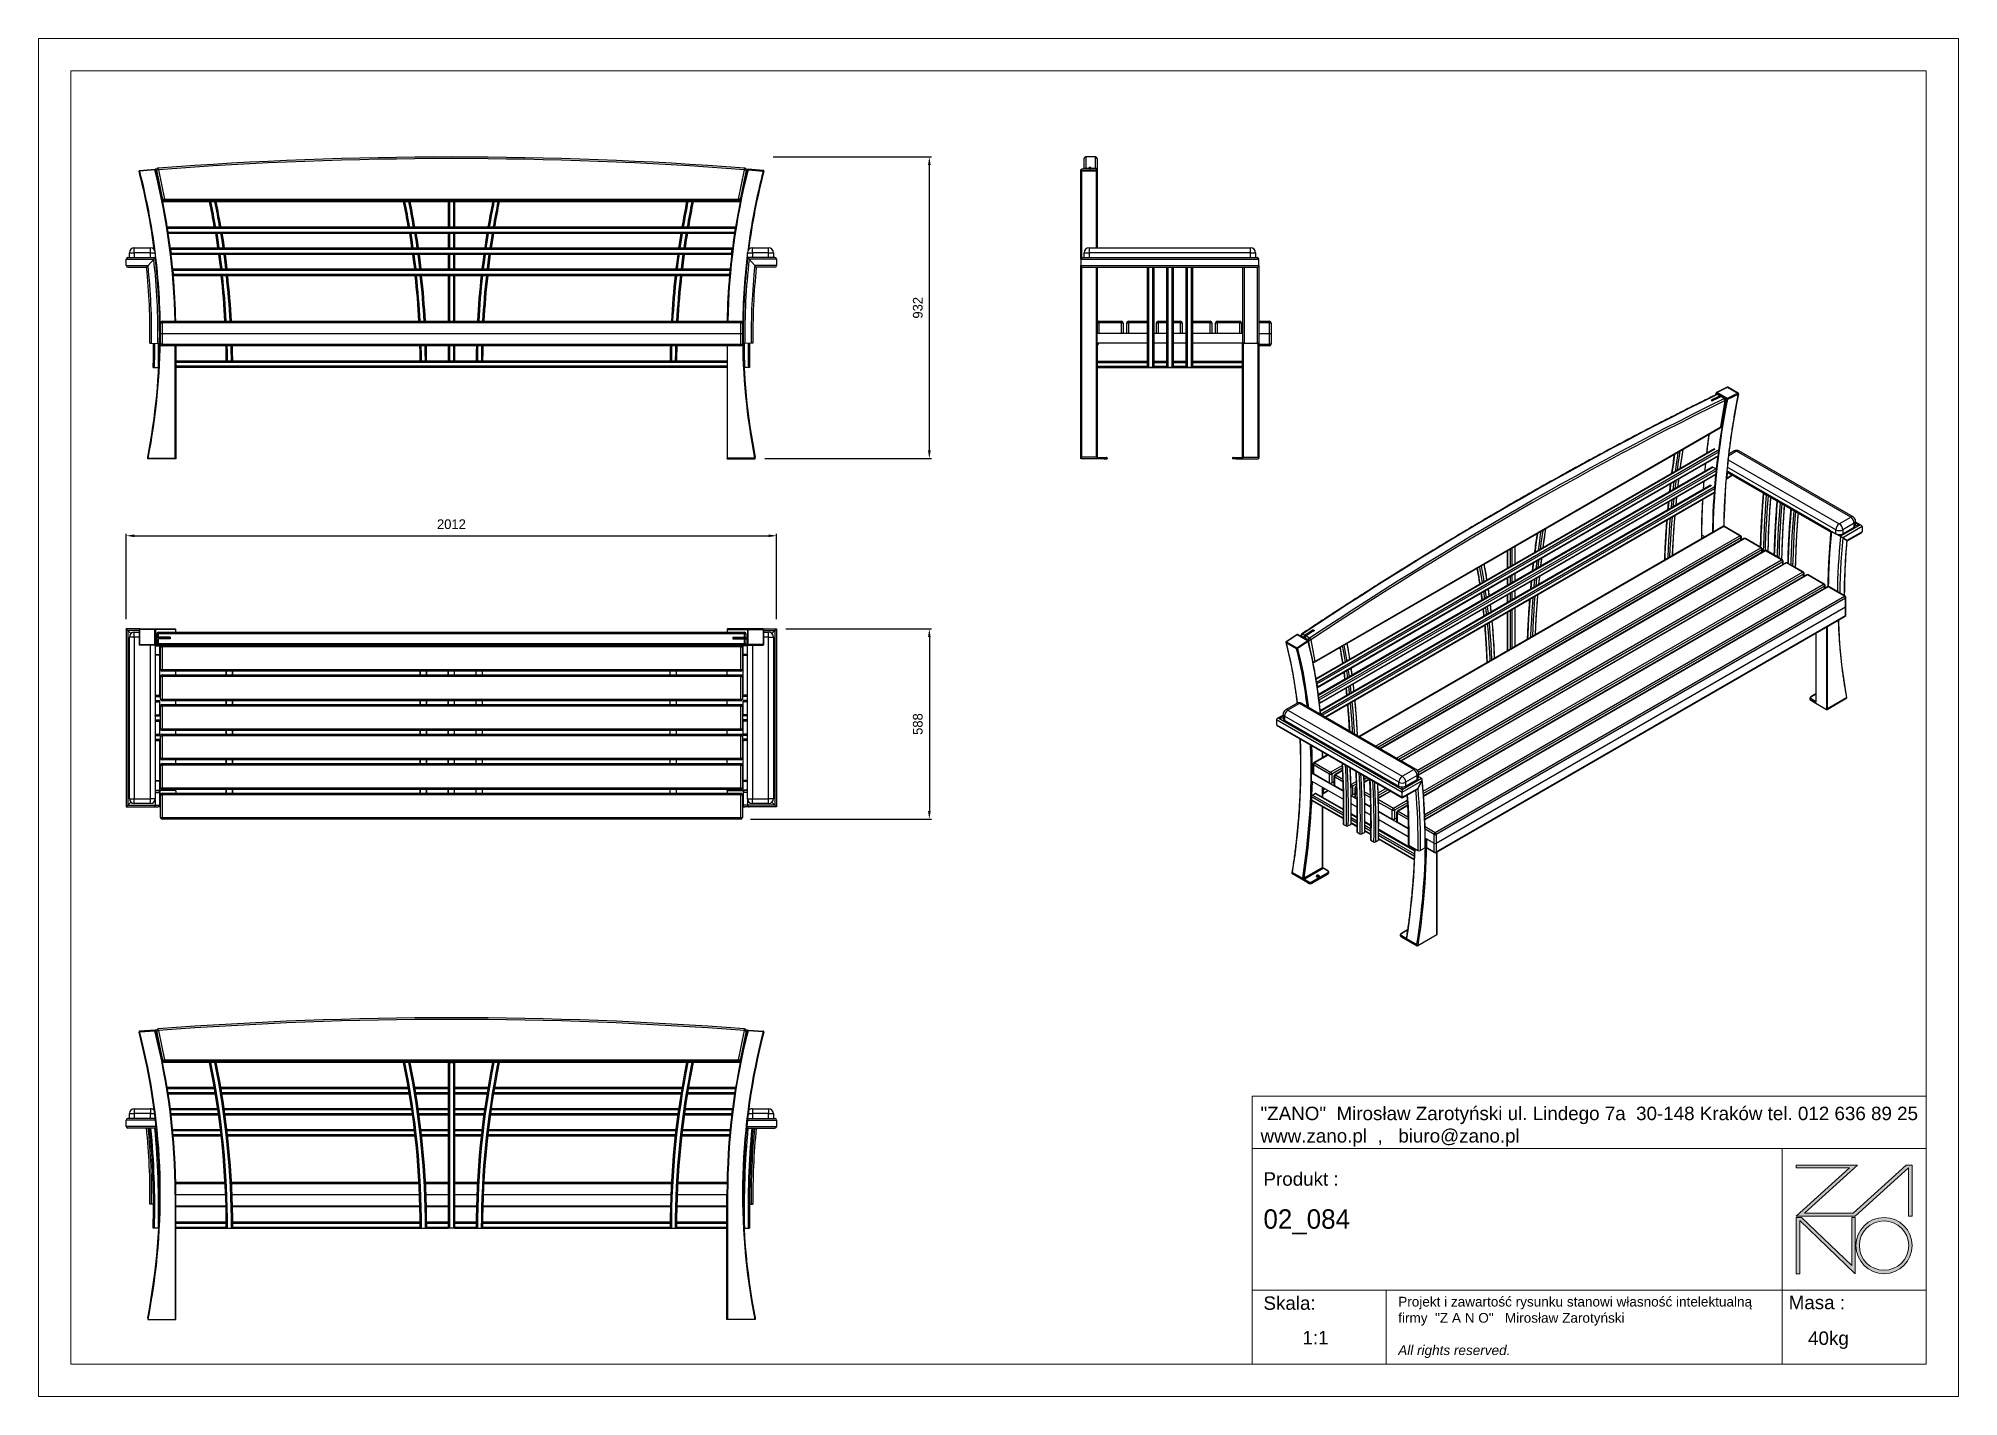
# Model space of a CAD drawing. Header units: millimetres. Extents: x 3058 to 8998, y -1361 to 2839.
import ezdxf

# ---------------------------------------------------------------- set-up
doc = ezdxf.new("R2010")
doc.units = ezdxf.units.MM
doc.header["$PDSIZE"] = -1
doc.layers.add('tabelka', color=155, linetype='Continuous')
doc.layers.add('WYMIAR', color=96, linetype='Continuous')
doc.dimstyles.new('1-1', dxfattribs={"dimtxt": 30, "dimasz": 25, "dimexe": 6.25, "dimexo": 30, "dimgap": 20.625, "dimtad": 1, "dimdec": 1, "dimtxsty": 'Standard', "dimcen": 0, "dimclrd": 2, "dimclre": 2, "dimclrt": 2, "dimadec": 0, "dimazin": 0, "dimtfac": 1, "dimtdec": 1, "dimtmove": 0, "dimatfit": 3, "dimfxl": 0, "dimarcsym": 0})

msp = doc.modelspace()

# ---------------------------------------------------------------- blocks, each defined once
blk = doc.blocks.new('zano')
at = {"layer": 'Defpoints', "lineweight": 5}
for points in [[(6270.2, 3716.2), (6270.2, 3707.4), (6434.8, 3707.4), (6270.2, 3558.4), (6452.4, 3558.4), (6617.9, 3708.2), (6617.9, 3558.4), (6628.6, 3558.4), (6628.6, 3716.2), (6610.7, 3716.2), (6446.1, 3567.2), (6295.4, 3567.2), (6459.9, 3716.2), (6270.2, 3716.2), (6270.2, 3707.4)], [(6270.2, 3554.4), (6286.2, 3554.4), (6441.7, 3405.6), (6441.7, 3554.4), (6452.4, 3554.4), (6452.4, 3380.5), (6281, 3544.6), (6281, 3380.5), (6270.2, 3380.5)]]:
    blk.add_hatch(color=251, dxfattribs=at).paths.add_polyline_path(points)
h = blk.add_hatch(color=251, dxfattribs=at)
h.paths.add_polyline_path([(6454.7, 3467.4, 1), (6628.6, 3467.4, 1)])
h.paths.add_polyline_path([(6617.9, 3467.4, -1), (6465.4, 3467.4, -1)], flags=16)
at = {"layer": 'Defpoints', "color": 251, "lineweight": 5}
blk.add_lwpolyline([(6434.8, 3707.4), (6270.2, 3558.4), (6452.4, 3558.4), (6617.9, 3708.2), (6617.9, 3558.4), (6628.6, 3558.4), (6628.6, 3716.2), (6610.7, 3716.2), (6446.1, 3567.2), (6295.4, 3567.2), (6459.9, 3716.2), (6270.2, 3716.2), (6270.2, 3707.4), (6432.1, 3707.4)], dxfattribs=at)
for points in [[(6270.2, 3716.2), (6270.2, 3707.4), (6434.8, 3707.4), (6270.2, 3558.4), (6452.4, 3558.4), (6617.9, 3708.2), (6617.9, 3558.4), (6628.6, 3558.4), (6628.6, 3716.2), (6610.7, 3716.2), (6446.1, 3567.2), (6295.4, 3567.2), (6459.9, 3716.2), (6270.2, 3716.2), (6270.2, 3707.4)], [(6270.2, 3554.4), (6286.2, 3554.4), (6441.7, 3405.6), (6441.7, 3554.4), (6452.4, 3554.4), (6452.4, 3380.5), (6281, 3544.6), (6281, 3380.5), (6270.2, 3380.5)]]:
    blk.add_lwpolyline(points, close=True, dxfattribs=at)
for radius in [87, 76.3]:
    blk.add_circle((6541.7, 3467.4), radius, dxfattribs=at)
blk = doc.blocks.new('TABELA')
at = {"layer": 'tabelka', "lineweight": 5}
for p, q in [((4587.4, 3929.4), (6672.4, 3929.4)), ((4587.4, 3767.6), (4587.4, 3929.4)), ((4587.4, 3929.4), (6672.4, 3929.4)), ((6226.5, 3767.6), (6226.5, 3329)), ((4587.4, 3329), (6672.4, 3329)), ((5001.6, 3329), (5001.6, 3100.4)), ((6226.5, 3329), (6226.5, 3100.4))]:
    blk.add_line(p, q, dxfattribs=at)
blk.add_lwpolyline([(4587.4, 3767.6), (6672.4, 3767.6), (6672.4, 3100.4), (4587.4, 3100.4)], close=True, dxfattribs=at)
blk.add_blockref('zano', (0, 0))
at = {"layer": 'tabelka', "lineweight": 5, "attachment_point": 1}
for s, insert, char_height, width in [('{\\fArial|b0|i0|c238|p34;"ZANO"  Mirosław Zarotyński ul. Lindego 7a  30-148 Kraków tel. 012 636 89 25\\Pwww.zano.pl  ,   biuro@zano.pl}', (4613, 3896.9), 41.595, 2040.38), ('{\\fArial|b0|i0|c238|p34;Produkt : }', (4622, 3694.1), 41.595, 265.273), ('{\\fCentury Gothic|b0|i0|c238|p34;02_084 }', (4622, 3579.5), 60, 713.135), ('{\\fArial|b0|i0|c238|p34;Skala: }', (4622, 3310.3), 41.595, 191.675), ('{\\fArial|b0|i0|c238|p34;Masa :}', (6246.7, 3312.2), 41.595, 200.457), ('{\\fArial|b0|i0|c238|p34;1:1}', (4742.5, 3203.5), 41.595, 42.482), ('{\\fArial|b0|i0|c238|p34;40kg}', (6306.7, 3201.8), 41.595, 42.482)]:
    blk.add_mtext(s, dxfattribs=dict(at, insert=insert, char_height=char_height, width=width))
at = {"layer": 'tabelka', "color": 1, "lineweight": 5, "insert": (5038.9, 3308.9), "char_height": 30, "width": 1186.12, "attachment_point": 1}
blk.add_mtext('{\\fArial|b0|i0|c0|p34;Projekt i zawartość rysunku stanowi własność intelektualną firmy \\fArial|b0|i0|c238|p34; "Z A N O"   Mirosław Zarotyński\\fArial|b0|i1|c238|p34;\\P\\PAll rights reserved.}', dxfattribs=at)
blk = doc.blocks.new('front')
for p, q in [((-1373.1, 2430.5), (-1326.5, 2433.9)), ((-1326.4, 2431.9), (-1373, 2428.5)), ((-1319.8, 2434.4), (-1325.1, 2434)), ((-1325.1, 2434), (-1324.9, 2433.3)), ((-1301.5, 2341), (-1320, 2431.6)), ((-1315.1, 2432.6), (-1296.6, 2342)), ((479.3, 2342), (497.8, 2432.6)), ((502.7, 2431.6), (484.2, 2341)), ((502.5, 2434.4), (507.8, 2434)), ((507.8, 2434), (507.6, 2433.3)), ((509.1, 2431.9), (555.7, 2428.5)), ((555.9, 2430.5), (509.3, 2433.9)), ((-1302.6, 2337), (-1298.3, 2337.3)), ((-1302.2, 2336.5), (-1302.2, 2337)), ((-1302.2, 2337), (-1296.6, 2337)), ((-1302.2, 2334.9), (-1302.2, 2336.5)), ((-1302.2, 2336.5), (484.9, 2336.5)), ((-1302.1, 2334.5), (484.8, 2334.5)), ((-1302, 2334), (484.7, 2334)), ((-1296.6, 2337), (-1296.6, 2342)), ((-1296.6, 2342), (479.3, 2342)), ((479.3, 2337), (-1296.6, 2337)), ((-418.6, 2334), (-418.6, 2256)), ((-414.6, 2334), (-414.6, 2256)), ((-402.6, 2334), (-402.6, 2256)), ((-398.6, 2334), (-398.6, 2256)), ((479.3, 2337), (479.3, 2342)), ((479.3, 2337), (484.9, 2337)), ((485.3, 2337), (481.1, 2337.3)), ((484.9, 2336.5), (484.9, 2337)), ((484.9, 2334.9), (484.9, 2336.5)), ((-1287.7, 2256), (470.4, 2256)), ((-1287.7, 2252), (470.4, 2252)), ((-1287.7, 2252), (-1285.6, 2240)), ((-1285.6, 2240), (468.3, 2240)), ((-1284.6, 2236), (467.3, 2236)), ((-418.6, 2236), (-418.6, 2191)), ((-414.6, 2236), (-414.6, 2191)), ((-402.6, 2236), (-402.6, 2191)), ((-398.6, 2236), (-398.6, 2191)), ((468.3, 2240), (470.4, 2252)), ((-1414.6, 2155.8), (-1329.5, 2155.8)), ((-1414.6, 2136.2), (-1414.6, 2155.8)), ((-1409.4, 2161), (-1324.8, 2161)), ((-1404.6, 2161), (-1404.6, 2176)), ((-1404.6, 2176), (-1389.6, 2176)), ((-1389.6, 2176), (-1389.6, 2191)), ((-1389.6, 2191), (-1339.6, 2191)), ((-1389.6, 2176), (-1389.6, 2161)), ((-1339.6, 2176), (-1389.6, 2176)), ((-1329.5, 2155.8), (-1347.2, 2136.2)), ((-1347.2, 2136.2), (-1329.6, 2155.7)), ((-1339.6, 2176), (-1339.6, 2191)), ((-1339.6, 2161), (-1339.6, 2176)), ((-1339.6, 2176), (-1324.6, 2176)), ((-1325, 2160.8), (-1324.6, 2160.8)), ((-1324.9, 2160.8), (-1324.9, 2161)), ((-1324.6, 2161), (-1324.8, 2161)), ((-1324.6, 2176), (-1324.6, 2161)), ((-1324.6, 2160.8), (-1324.6, 2158)), ((-1278.1, 2191), (460.9, 2191)), ((-1277.4, 2187), (460.2, 2187)), ((-1277.4, 2187), (-1275.3, 2175)), ((-1275.3, 2175), (458, 2175)), ((-1274.6, 2171), (457.3, 2171)), ((-418.6, 2171), (-418.6, 2126)), ((-414.6, 2171), (-414.6, 2126)), ((-402.6, 2171), (-402.6, 2126)), ((-398.6, 2171), (-398.6, 2126)), ((458, 2175), (460.2, 2187)), ((507.4, 2161), (507.4, 2176)), ((507.4, 2176), (522.4, 2176)), ((507.5, 2161), (507.4, 2161)), ((507.4, 2160.8), (507.4, 2158)), ((507.7, 2160.8), (507.4, 2160.8)), ((592.2, 2161), (507.5, 2161)), ((507.6, 2160.8), (507.6, 2161)), ((597.4, 2155.8), (512.2, 2155.8)), ((512.2, 2155.8), (529.9, 2136.2)), ((529.9, 2136.2), (512.3, 2155.7)), ((522.4, 2176), (522.4, 2191)), ((522.4, 2191), (572.4, 2191)), ((572.4, 2176), (522.4, 2176)), ((522.4, 2176), (522.4, 2161)), ((572.4, 2176), (572.4, 2191)), ((572.4, 2176), (587.4, 2176)), ((572.4, 2161), (572.4, 2176)), ((587.4, 2176), (587.4, 2161)), ((597.4, 2155.8), (597.4, 2136.2)), ((-1414.6, 2136.2), (-1347.2, 2136.2)), ((-1409.4, 2131), (-1351.8, 2131)), ((-1270.8, 2126), (453.5, 2126)), ((-1270.7, 2122), (453.4, 2122)), ((-1270.7, 2122), (-1269.6, 2110)), ((-1269.6, 2110), (452.3, 2110)), ((-1269, 2106), (451.7, 2106)), ((-418.6, 2106), (-418.6, 1964)), ((-414.6, 2106), (-414.6, 1964)), ((-402.6, 2106), (-402.6, 1964)), ((-398.6, 2106), (-398.6, 1964)), ((452.3, 2110), (453.4, 2122)), ((597.4, 2136.2), (529.9, 2136.2)), ((592.2, 2131), (534.6, 2131)), ((-1303.6, 1959), (-1303.6, 1964)), ((-1303.6, 1964), (486.4, 1964)), ((486.4, 1964), (486.4, 1959)), ((-1308.6, 1926), (-1309.1, 1926)), ((-1308.6, 1926), (-1308.6, 1959)), ((-1308.6, 1959), (-1303.6, 1959)), ((-1308.6, 1893), (-1308.6, 1926)), ((-1308.6, 1926), (-1303.6, 1926)), ((-1303.6, 1959), (-1303.6, 1926)), ((486.4, 1959), (-1303.6, 1959)), ((-1303.6, 1926), (-1303.6, 1893)), ((-1303.6, 1926), (486.4, 1926)), ((486.4, 1926), (486.4, 1959)), ((486.4, 1959), (491.4, 1959)), ((486.4, 1893), (486.4, 1926)), ((486.4, 1926), (491.4, 1926)), ((491.4, 1959), (491.4, 1926)), ((491.4, 1926), (491.4, 1893)), ((491.4, 1926), (491.9, 1926)), ((-1336.2, 1895.9), (-1316.6, 1895.6)), ((-1303.6, 1893), (-1308.6, 1893)), ((-1303.6, 1893), (-1303.6, 1888)), ((-1303.6, 1893), (486.4, 1893)), ((486.4, 1888), (-1303.6, 1888)), ((-1263.1, 1541), (-1263.1, 1888)), ((-1261.1, 1888), (-1261.1, 1539)), ((-418.6, 1888), (-418.6, 1841)), ((-414.6, 1888), (-414.6, 1841)), ((-402.6, 1888), (-402.6, 1841)), ((-398.6, 1888), (-398.6, 1841)), ((443.9, 1888), (443.9, 1539)), ((445.9, 1541), (445.9, 1888)), ((486.4, 1893), (486.4, 1888)), ((486.4, 1893), (491.4, 1893)), ((518.9, 1895.9), (499.3, 1895.6)), ((-1327.1, 1821.4), (-1315.1, 1821.1)), ((443.9, 1841), (-1261.1, 1841)), ((443.9, 1837), (-1261.1, 1837)), ((443.9, 1825), (-1261.1, 1825)), ((443.9, 1821), (-1261.1, 1821)), ((509.9, 1821.4), (497.9, 1821.1)), ((-1348.1, 1539), (-1348.1, 1539.8)), ((-1261.1, 1539), (-1348.1, 1539)), ((-1346.7, 1541), (-1263.1, 1541)), ((443.9, 1539), (530.9, 1539)), ((529.4, 1541), (445.9, 1541)), ((530.9, 1539), (530.9, 1539.8))]:
    blk.add_line(p, q)
at = {"flags": 128}
for points in [[(-1315.1, 2432.6), (-1315.2, 2433.6), (-1315.2, 2434.5), (-1315.3, 2435.4), (-1315.4, 2436.1), (-1315.4, 2436.8), (-1315.5, 2437.2), (-1315.5, 2437.5), (-1315.5, 2437.6)], [(497.8, 2432.6), (497.9, 2433.6), (498, 2434.5), (498, 2435.4), (498.1, 2436.1), (498.1, 2436.8), (498.2, 2437.2), (498.2, 2437.5), (498.2, 2437.6)], [(-1374.9, 2428), (-1374.9, 2428), (-1374.8, 2428), (-1374.6, 2428.1), (-1374.4, 2428.2), (-1374.1, 2428.2), (-1373.7, 2428.3), (-1373.4, 2428.4), (-1373, 2428.5)], [(-1373.1, 2430.5), (-1373.1, 2430.5), (-1373.1, 2430.4), (-1373.1, 2430.2), (-1373.1, 2429.9), (-1373.1, 2429.6), (-1373.1, 2429.3), (-1373, 2428.9), (-1373, 2428.5)], [(-1326.5, 2433.9), (-1326.5, 2433.9), (-1326.5, 2433.8), (-1326.5, 2433.6), (-1326.5, 2433.4), (-1326.5, 2433.1), (-1326.4, 2432.7), (-1326.4, 2432.3), (-1326.4, 2431.9)], [(-1326.4, 2431.9), (-1326, 2432), (-1325.6, 2432.1), (-1325.3, 2432.2), (-1325, 2432.3), (-1324.8, 2432.4), (-1324.6, 2432.4), (-1324.5, 2432.4), (-1324.4, 2432.4)], [(-1315.1, 2432.6), (-1316.1, 2432.4), (-1317, 2432.2), (-1317.8, 2432.1), (-1318.6, 2431.9), (-1319.2, 2431.8), (-1319.6, 2431.7), (-1319.9, 2431.6), (-1320, 2431.6)], [(497.8, 2432.6), (498.8, 2432.4), (499.7, 2432.2), (500.5, 2432.1), (501.3, 2431.9), (501.9, 2431.8), (502.4, 2431.7), (502.6, 2431.6), (502.7, 2431.6)], [(509.1, 2431.9), (508.7, 2432), (508.4, 2432.1), (508, 2432.2), (507.7, 2432.3), (507.5, 2432.4), (507.3, 2432.4), (507.2, 2432.4), (507.2, 2432.4)], [(509.3, 2433.9), (509.2, 2433.9), (509.2, 2433.8), (509.2, 2433.6), (509.2, 2433.4), (509.2, 2433.1), (509.2, 2432.7), (509.1, 2432.3), (509.1, 2431.9)], [(555.9, 2430.5), (555.9, 2430.5), (555.9, 2430.4), (555.8, 2430.2), (555.8, 2429.9), (555.8, 2429.6), (555.8, 2429.3), (555.7, 2428.9), (555.7, 2428.5)], [(557.7, 2428), (557.6, 2428), (557.5, 2428), (557.3, 2428.1), (557.1, 2428.2), (556.8, 2428.2), (556.5, 2428.3), (556.1, 2428.4), (555.7, 2428.5)], [(-1301.5, 2341), (-1301.4, 2341), (-1301.1, 2341.1), (-1300.6, 2341.2), (-1300, 2341.3), (-1299.3, 2341.4), (-1298.4, 2341.6), (-1297.5, 2341.8), (-1296.6, 2342)], [(484.2, 2341), (484.1, 2341), (483.8, 2341.1), (483.4, 2341.2), (482.7, 2341.3), (482, 2341.4), (481.2, 2341.6), (480.2, 2341.8), (479.3, 2342)], [(-1288, 2254), (-1288, 2254), (-1287.9, 2253.4), (-1287.8, 2252.7), (-1287.7, 2252)], [(-1285.6, 2240), (-1285.5, 2239.3), (-1285.3, 2238.6), (-1285.2, 2238), (-1285.1, 2237.5)], [(-1138.7, 2236), (-1135.3, 2214.4), (-1131.8, 2191)], [(-1134.6, 2236), (-1131.2, 2214.4), (-1127.7, 2191)], [(-1122.5, 2236), (-1119.1, 2214.4), (-1115.6, 2191)], [(-1118.4, 2236), (-1115, 2214.4), (-1111.6, 2191)], [(-538.7, 2236), (-535.3, 2214.4), (-531.8, 2191)], [(-534.6, 2236), (-531.2, 2214.4), (-527.7, 2191)], [(-522.5, 2236), (-519.1, 2214.4), (-515.6, 2191)], [(-518.4, 2236), (-515, 2214.4), (-511.6, 2191)], [(-298.9, 2236), (-302.3, 2214.4), (-305.7, 2191)], [(-294.8, 2236), (-298.2, 2214.4), (-301.7, 2191)], [(-282.6, 2236), (-286.1, 2214.4), (-289.6, 2191)], [(-278.6, 2236), (-282, 2214.4), (-285.5, 2191)], [(301.1, 2236), (297.7, 2214.4), (294.3, 2191)], [(305.2, 2236), (301.8, 2214.4), (298.3, 2191)], [(317.4, 2236), (313.9, 2214.4), (310.4, 2191)], [(321.4, 2236), (318, 2214.4), (314.5, 2191)], [(467.8, 2237.5), (467.9, 2237.8), (468, 2238.5), (468.2, 2239.2), (468.3, 2240)], [(470.4, 2252), (470.5, 2252.8), (470.7, 2253.5), (470.8, 2254)], [(-1324.8, 2161), (-1324.9, 2160.9), (-1325.2, 2160.6), (-1325.6, 2160.1), (-1326.2, 2159.5), (-1326.9, 2158.7), (-1327.7, 2157.8), (-1328.6, 2156.8), (-1329.5, 2155.8)], [(-1278.1, 2191), (-1278.1, 2190.9), (-1278.1, 2190.8), (-1278, 2190.5), (-1278, 2190.1), (-1277.9, 2189.6), (-1277.8, 2189), (-1277.7, 2188.4), (-1277.6, 2187.7), (-1277.4, 2187)], [(-1275.3, 2175), (-1275.2, 2174.3), (-1275.1, 2173.6), (-1275, 2173), (-1274.9, 2172.4), (-1274.8, 2171.9), (-1274.7, 2171.5), (-1274.7, 2171.2), (-1274.6, 2171.1), (-1274.6, 2171)], [(-1128.9, 2171), (-1126.7, 2154.2), (-1123.2, 2126)], [(-1124.9, 2171), (-1122.7, 2154.2), (-1119.2, 2126)], [(-1112.8, 2171), (-1110.6, 2154.2), (-1107.1, 2126)], [(-1108.8, 2171), (-1106.5, 2154.2), (-1103, 2126)], [(-528.9, 2171), (-526.7, 2154.2), (-523.2, 2126)], [(-524.9, 2171), (-522.7, 2154.2), (-519.2, 2126)], [(-512.8, 2171), (-510.6, 2154.2), (-507.1, 2126)], [(-508.8, 2171), (-506.5, 2154.2), (-503, 2126)], [(-308.5, 2171), (-310.7, 2154.2), (-314.2, 2126)], [(-304.5, 2171), (-306.7, 2154.2), (-310.2, 2126)], [(-292.4, 2171), (-294.6, 2154.2), (-298.1, 2126)], [(-288.3, 2171), (-290.6, 2154.2), (-294.1, 2126)], [(291.5, 2171), (289.3, 2154.2), (285.8, 2126)], [(295.5, 2171), (293.3, 2154.2), (289.8, 2126)], [(307.6, 2171), (305.4, 2154.2), (301.9, 2126)], [(311.7, 2171), (309.4, 2154.2), (305.9, 2126)], [(457.3, 2171), (457.3, 2171.1), (457.4, 2171.2), (457.4, 2171.5), (457.5, 2171.9), (457.6, 2172.4), (457.7, 2173), (457.8, 2173.6), (457.9, 2174.3), (458, 2175)], [(460.2, 2187), (460.3, 2187.8), (460.4, 2188.5), (460.5, 2189.2), (460.7, 2189.8), (460.7, 2190.3), (460.8, 2190.7), (460.8, 2190.9), (460.9, 2191)], [(507.5, 2161), (507.6, 2160.9), (507.9, 2160.6), (508.3, 2160.1), (508.9, 2159.5), (509.6, 2158.7), (510.4, 2157.8), (511.3, 2156.8), (512.2, 2155.8)], [(-1347.2, 2136.2), (-1348, 2135.3), (-1348.8, 2134.4), (-1349.5, 2133.6), (-1350.2, 2132.8), (-1350.7, 2132.2), (-1351.2, 2131.7), (-1351.6, 2131.3), (-1351.8, 2131.1), (-1351.8, 2131)], [(-1270.9, 2124.8), (-1270.9, 2124.2), (-1270.8, 2123.5), (-1270.7, 2122.8), (-1270.7, 2122)], [(-1269.6, 2110), (-1269.5, 2109.3), (-1269.5, 2108.6), (-1269.4, 2108), (-1269.4, 2107.4), (-1269.4, 2107.4)], [(452.1, 2107.4), (452.1, 2107.4), (452.2, 2108), (452.2, 2108.6), (452.3, 2109.3), (452.3, 2110)], [(453.4, 2122), (453.4, 2122.8), (453.5, 2123.5), (453.6, 2124.2), (453.6, 2124.8)], [(529.9, 2136.2), (530.7, 2135.3), (531.5, 2134.4), (532.2, 2133.6), (532.9, 2132.8), (533.5, 2132.2), (533.9, 2131.7), (534.3, 2131.3), (534.5, 2131.1), (534.6, 2131)], [(-1311.5, 1961.3), (-1311, 1942.9), (-1310.7, 1926)], [(494.2, 1961.3), (493.7, 1942.9), (493.4, 1926)], [(-1341.4, 1896), (-1341.3, 1896), (-1341, 1896), (-1340.5, 1896), (-1339.8, 1896), (-1339.1, 1896), (-1338.2, 1895.9), (-1337.2, 1895.9), (-1336.2, 1895.9)], [(-1316.6, 1895.6), (-1315.6, 1895.6), (-1314.6, 1895.6), (-1313.7, 1895.6), (-1312.9, 1895.6), (-1312.2, 1895.5), (-1311.8, 1895.5), (-1311.5, 1895.5), (-1311.4, 1895.5)], [(499.3, 1895.6), (498.3, 1895.6), (497.3, 1895.6), (496.4, 1895.6), (495.6, 1895.6), (495, 1895.5), (494.5, 1895.5), (494.2, 1895.5), (494.1, 1895.5)], [(524.1, 1896), (524, 1896), (523.7, 1896), (523.2, 1896), (522.6, 1896), (521.8, 1896), (520.9, 1895.9), (519.9, 1895.9), (518.9, 1895.9)], [(-1331.1, 1821.5), (-1331.1, 1821.5), (-1330.8, 1821.5), (-1330.5, 1821.5), (-1330, 1821.5), (-1329.4, 1821.4), (-1328.7, 1821.4), (-1327.9, 1821.4), (-1327.1, 1821.4)], [(-1315.1, 1821.1), (-1314.4, 1821.1), (-1313.9, 1821.1)], [(497.9, 1821.1), (497.1, 1821.1), (496.7, 1821.1)], [(513.9, 1821.5), (513.8, 1821.5), (513.5, 1821.5), (513.2, 1821.5), (512.7, 1821.5), (512.1, 1821.4), (511.4, 1821.4), (510.6, 1821.4), (509.9, 1821.4)], [(-1261.1, 1539), (-1261.2, 1539), (-1261.3, 1539.1), (-1261.5, 1539.3), (-1261.7, 1539.6), (-1262, 1539.9), (-1262.4, 1540.2), (-1262.7, 1540.6), (-1263.1, 1541)], [(443.9, 1539), (443.9, 1539), (444, 1539.1), (444.2, 1539.3), (444.4, 1539.6), (444.7, 1539.9), (445.1, 1540.2), (445.5, 1540.6), (445.9, 1541)]]:
    blk.add_lwpolyline(points, dxfattribs=at)
for centre, radius, start, end in [((-1315.1, 2432.6), 5, 94.34259, 191.56412), ((-408.6, -9504.3), 11976.3, 85.65741, 94.34259), ((-408.6, -9504.3), 11971.3, 85.65741, 94.34259), ((497.8, 2432.6), 5, 348.43588, 85.65741), ((-1373, 2428.5), 2, 94.20997, 194.50985), ((-3311.1, 1926.9), 2000, 7.42387, 14.50985), ((-3311.1, 1926.9), 2002, 7.26539, 14.50985), ((-1326.4, 2431.9), 2, 14.27606, 94.20997), ((-3311.1, 1926.9), 2048, 1.03727, 14.27606), ((-3311.1, 1926.9), 2050, 9.22215, 14.27606), ((2493.9, 1926.9), 2048, 165.72394, 178.96273), ((2493.9, 1926.9), 2050, 165.72394, 170.77785), ((509.1, 2431.9), 2, 85.79003, 165.72394), ((2493.9, 1926.9), 2002, 165.49015, 172.73461), ((2493.9, 1926.9), 2000, 165.49015, 172.57613), ((555.7, 2428.5), 2, 345.49015, 85.79003), ((-1296.6, 2342), 5, 191.56412, 270), ((-3685.1, 1821), 2580, 9.7067, 11.46897), ((-3685.1, 1821), 2584, 9.69153, 11.45098), ((-3685.1, 1821), 2596, 9.6463, 11.39733), ((-3685.1, 1821), 2600, 9.63132, 11.37956), ((-3085.1, 1821), 2580, 9.7067, 11.46897), ((-3085.1, 1821), 2584, 9.69153, 11.45098), ((-3085.1, 1821), 2596, 9.6463, 11.39733), ((-3085.1, 1821), 2600, 9.63132, 11.37956), ((2267.8, 1821), 2600, 168.62044, 170.36868), ((2267.8, 1821), 2596, 168.60267, 170.3537), ((2267.8, 1821), 2584, 168.54902, 170.30847), ((2267.8, 1821), 2580, 168.53103, 170.2933), ((2867.8, 1821), 2600, 168.62044, 170.36868), ((2867.8, 1821), 2596, 168.60267, 170.3537), ((2867.8, 1821), 2584, 168.54902, 170.30847), ((2867.8, 1821), 2580, 168.53103, 170.2933), ((479.3, 2342), 5, 270, 348.43588), ((-3311.1, 1926.9), 2050, 5.5577, 8.68659), ((2493.9, 1926.9), 2050, 171.31341, 174.4423), ((-1409.4, 2155.8), 5.2, 90, 180), ((-1389.6, 2176), 15, 90, 180), ((-1339.6, 2176), 15, 0, 90), ((-3311.1, 1926), 1994.8, 359.12747, 6.61155), ((-3311.1, 1926), 2000, 0, 6.74264), ((-3311.1, 1926.9), 2002, 359.97352, 7.13436), ((-3311.1, 1926.9), 2000, 0.94714, 6.66097), ((2493.9, 1926.9), 2002, 172.86564, 180.02648), ((2493.9, 1926), 2000, 173.25736, 180.00005), ((2493.9, 1926.9), 2000, 173.33903, 179.05286), ((2493.9, 1926), 1994.8, 173.38845, 180.87253), ((522.4, 2176), 15, 90, 180), ((572.4, 2176), 15, 0, 90), ((592.2, 2155.8), 5.2, 0, 90), ((-1409.4, 2136.2), 5.2, 180, 270), ((-3311.1, 1926), 1970, 359.12747, 5.97306), ((-3311.1, 1926), 1975.2, 359.12747, 6.1088), ((-3311.1, 1926.9), 2050, 1.03626, 5.02641), ((-3685.1, 1821), 2580, 3.17732, 6.34213), ((-3685.1, 1821), 2584, 3.1724, 6.33227), ((-3685.1, 1821), 2596, 3.15772, 6.30288), ((-3685.1, 1821), 2600, 3.15286, 6.29314), ((-3085.1, 1821), 2580, 3.17732, 6.34213), ((-3085.1, 1821), 2584, 3.1724, 6.33227), ((-3085.1, 1821), 2596, 3.15772, 6.30288), ((-3085.1, 1821), 2600, 3.15286, 6.29314), ((2267.8, 1821), 2600, 173.70686, 176.84714), ((2267.8, 1821), 2596, 173.69712, 176.84228), ((2267.8, 1821), 2584, 173.66773, 176.8276), ((2267.8, 1821), 2580, 173.65787, 176.82268), ((2867.8, 1821), 2600, 173.70686, 176.84714), ((2867.8, 1821), 2596, 173.69712, 176.84228), ((2867.8, 1821), 2584, 173.66773, 176.8276), ((2867.8, 1821), 2580, 173.65787, 176.82268), ((2493.9, 1926.9), 2050, 174.97359, 178.96374), ((2493.9, 1926), 1975.2, 173.8912, 180.87253), ((2493.9, 1926), 1970, 174.02694, 180.87253), ((592.2, 2136.2), 5.2, 270, 0), ((-1303.6, 1959), 5, 90, 180), ((486.4, 1959), 5, 0, 90), ((-3311.1, 1926.9), 2000, 348.96184, 359.97349), ((-3311.1, 1926.9), 2002, 348.88552, 359.97352), ((2493.9, 1926.9), 2002, 180.02648, 191.11448), ((2493.9, 1926.9), 2000, 180.02651, 191.03816), ((-3910.3, 1885.4), 2580, 358.58098, 0.232), ((-3910.3, 1885.4), 2584, 358.58098, 0.23029), ((-3910.3, 1885.4), 2596, 358.58098, 0.22519), ((-1303.6, 1893), 5, 180, 270), ((-3685.1, 1821), 2580, 0.44416, 1.48808), ((-3685.1, 1821), 2584, 0.44347, 1.48578), ((-3685.1, 1821), 2596, 0.44142, 1.47891), ((-3685.1, 1821), 2600, 0.44074, 1.47663), ((-3085.1, 1821), 2580, 0.44416, 1.48808), ((-3085.1, 1821), 2584, 0.44347, 1.48578), ((-3085.1, 1821), 2596, 0.44142, 1.47891), ((-3085.1, 1821), 2600, 0.44074, 1.47663), ((2267.8, 1821), 2600, 178.52337, 179.55926), ((2267.8, 1821), 2596, 178.52109, 179.55858), ((2267.8, 1821), 2584, 178.51422, 179.55653), ((2267.8, 1821), 2580, 178.51192, 179.55584), ((2867.8, 1821), 2600, 178.52337, 179.55926), ((2867.8, 1821), 2596, 178.52109, 179.55858), ((2867.8, 1821), 2584, 178.51422, 179.55653), ((2867.8, 1821), 2580, 178.51192, 179.55584), ((486.4, 1893), 5, 270, 0), ((3093.1, 1885.4), 2596, 179.77481, 181.41902), ((3093.1, 1885.4), 2584, 179.76971, 181.41902), ((3093.1, 1885.4), 2580, 179.768, 181.41902)]:
    blk.add_arc(centre, radius, start, end)
for points, knots in [([(-1329.6, 2155.7), (-1329.5, 2155.8), (-1328.8, 2156.6), (-1327.5, 2158), (-1326.1, 2159.5), (-1325.4, 2160.4), (-1325, 2160.8), (-1325, 2160.8), (-1325, 2160.8)], [0, 0, 0, 0, 0.041135, 0.36068, 0.590724, 0.769338, 0.918273, 1, 1, 1, 1]), ([(512.3, 2155.7), (512.2, 2155.8), (511.5, 2156.6), (510.2, 2158), (508.9, 2159.5), (508.1, 2160.4), (507.7, 2160.8), (507.7, 2160.8), (507.7, 2160.8)], [0, 0, 0, 0, 0.041135, 0.36068, 0.590724, 0.769338, 0.918273, 1, 1, 1, 1]), ([(-1351.8, 2131), (-1351.8, 2131), (-1351.7, 2131.1), (-1351.2, 2131.7), (-1350.2, 2132.9), (-1348.7, 2134.4), (-1347.7, 2135.6), (-1347.2, 2136.2)], [0, 0, 0, 0, 0.148787, 0.296998, 0.49889, 0.766271, 1, 1, 1, 1]), ([(534.6, 2131), (534.5, 2131), (534.4, 2131.1), (533.9, 2131.7), (532.9, 2132.9), (531.5, 2134.4), (530.4, 2135.6), (529.9, 2136.2)], [0, 0, 0, 0, 0.148787, 0.296998, 0.49889, 0.766271, 1, 1, 1, 1]), ([(-1311.1, 1926), (-1311.1, 1926), (-1311.1, 1926), (-1310.7, 1926), (-1310.2, 1926), (-1309.7, 1926), (-1309.3, 1926), (-1309.1, 1926)], [0, 0, 0, 0, 0.2146962, 0.4293943, 0.6440929, 0.8587714, 1, 1, 1, 1]), ([(493.9, 1926), (493.8, 1926), (493.8, 1926), (493.4, 1926), (492.9, 1926), (492.4, 1926), (492, 1926), (491.9, 1926)], [0, 0, 0, 0, 0.2146962, 0.4293943, 0.6440929, 0.8587714, 1, 1, 1, 1]), ([(-1348.1, 1544), (-1348.1, 1544), (-1348, 1544.5), (-1348, 1544.9), (-1347.9, 1545.4)], [0, 0, 0, 0, 0.017676, 1, 1, 1, 1]), ([(530.9, 1544), (530.9, 1544), (530.8, 1544.5), (530.7, 1544.9), (530.6, 1545.4)], [0, 0, 0, 0, 0.017676, 1, 1, 1, 1]), ([(-1348.1, 1539.8), (-1348.1, 1540.9), (-1348.1, 1542.1), (-1348.1, 1543.4), (-1348.1, 1543.7), (-1348.1, 1543.9), (-1348.1, 1544), (-1348.1, 1544), (-1348.1, 1544)], [0, 0, 0, 0, 0.688185, 0.788807, 0.896214, 0.939102, 0.975675, 1, 1, 1, 1]), ([(-1346.7, 1541), (-1346.7, 1541), (-1347.1, 1540.6), (-1347.6, 1540.2), (-1348.1, 1539.9), (-1348.1, 1539.8)], [0, 0, 0, 0, 0.004689, 0.842054, 1, 1, 1, 1]), ([(529.4, 1541), (529.4, 1541), (529.8, 1540.6), (530.3, 1540.2), (530.8, 1539.9), (530.9, 1539.8)], [0, 0, 0, 0, 0.004689, 0.842054, 1, 1, 1, 1]), ([(530.9, 1539.8), (530.9, 1540.9), (530.9, 1542.1), (530.9, 1543.4), (530.9, 1543.7), (530.9, 1543.9), (530.9, 1544), (530.9, 1544), (530.9, 1544)], [0, 0, 0, 0, 0.688185, 0.788807, 0.896214, 0.939102, 0.975675, 1, 1, 1, 1])]:
    blk.add_open_spline(points, degree=3, knots=knots)
blk = doc.blocks.new('bok')
for p, q in [((2147.8, 2433.9), (2147.8, 2467)), ((2182.8, 2472), (2152.8, 2472)), ((2152.8, 2472), (2152.8, 2437.6)), ((2152.8, 2437.6), (2162.8, 2437.6)), ((2152.8, 2433.9), (2152.8, 2437.6)), ((2162.8, 2440.3), (2167.8, 2440.3)), ((2162.8, 2440.3), (2162.8, 2437.6)), ((2162.8, 2437.6), (2162.8, 2433.9)), ((2163.8, 2437), (2167.8, 2437)), ((2163.8, 2437), (2163.8, 2434)), ((2167.8, 2440.3), (2167.8, 2437.6)), ((2167.8, 2437.6), (2182.8, 2437.6)), ((2167.8, 2434.4), (2167.8, 2437.6)), ((2182.8, 2437.6), (2182.8, 2472)), ((2182.8, 2437.6), (2182.8, 2433.9)), ((2187.8, 2467), (2187.8, 2432.6)), ((2137.8, 2428.5), (2137.8, 2431.9)), ((2137.8, 2155.8), (2137.8, 2428.5)), ((2185.8, 2433.9), (2139.8, 2433.9)), ((2185.8, 2433.9), (2139.8, 2433.9)), ((2139.8, 2433.9), (2139.8, 2430.5)), ((2139.8, 2433.9), (2139.8, 2433.9)), ((2139.8, 2428), (2139.8, 2430.5)), ((2139.8, 2430.5), (2185.8, 2430.5)), ((2185.8, 2428), (2139.8, 2428)), ((2139.8, 2428), (2139.8, 2159.9)), ((2163.8, 2434), (2167.8, 2434)), ((2163.8, 2434), (2163.8, 2433.9)), ((2167.8, 2434.4), (2167.8, 2434)), ((2167.8, 2434), (2167.8, 2433.9)), ((2185.8, 2430.5), (2185.8, 2433.9)), ((2185.8, 2433.9), (2185.8, 2433.9)), ((2185.8, 2428), (2185.8, 2430.5)), ((2185.8, 2191), (2185.8, 2428)), ((2187.8, 2432.6), (2187.8, 2431.9)), ((2187.8, 2432.6), (2187.8, 2432.5)), ((2187.8, 2431.9), (2187.8, 2428.5)), ((2187.8, 2428.5), (2187.8, 2191)), ((2137.8, 2155.8), (2137.8, 2136.2)), ((2137.8, 2155.8), (2687.8, 2155.8)), ((2143, 2161), (2682.6, 2161)), ((2147.8, 2161), (2147.8, 2176)), ((2147.8, 2176), (2162.8, 2176)), ((2162.8, 2191), (2162.8, 2176)), ((2162.8, 2191), (2662.8, 2191)), ((2162.8, 2176), (2162.8, 2161)), ((2662.8, 2176), (2162.8, 2176)), ((2662.8, 2176), (2662.8, 2191)), ((2662.8, 2161), (2662.8, 2176)), ((2662.8, 2176), (2677.8, 2176)), ((2677.8, 2176), (2677.8, 2161)), ((2687.8, 2136.2), (2687.8, 2155.8)), ((2137.8, 2136.2), (2687.8, 2136.2)), ((2137.8, 1539), (2137.8, 2136.2)), ((2139.8, 2132.1), (2139.8, 1544)), ((2143, 2131), (2682.6, 2131)), ((2185.8, 1545.4), (2185.8, 2131)), ((2187.8, 2131), (2187.8, 1926)), ((2342.8, 2131), (2342.8, 1821.4)), ((2346.8, 2131), (2346.8, 1821.5)), ((2358.8, 2131), (2358.8, 1821.5)), ((2362.8, 2131), (2362.8, 1821.4)), ((2402.8, 2131), (2402.8, 1821.4)), ((2406.8, 2131), (2406.8, 1821.5)), ((2418.8, 2131), (2418.8, 1821.5)), ((2422.8, 2131), (2422.8, 1821.4)), ((2462.8, 2131), (2462.8, 1821.4)), ((2466.8, 2131), (2466.8, 1821.5)), ((2478.8, 2131), (2478.8, 1821.5)), ((2482.8, 2131), (2482.8, 1821.4)), ((2637.8, 2131), (2637.8, 1895.9)), ((2643, 2131), (2643, 1896)), ((2682.6, 2131), (2682.6, 1896)), ((2687.8, 2136.2), (2687.8, 1895.9)), ((2193.3, 1959), (2193.3, 1964)), ((2193.3, 1964), (2263.3, 1964)), ((2263.3, 1959), (2263.3, 1964)), ((2284.8, 1959), (2284.8, 1964)), ((2284.8, 1964), (2342.8, 1964)), ((2376.3, 1959), (2376.3, 1964)), ((2376.3, 1964), (2402.8, 1964)), ((2422.8, 1964), (2446.3, 1964)), ((2446.3, 1959), (2446.3, 1964)), ((2482.8, 1964), (2537.8, 1964)), ((2537.8, 1959), (2537.8, 1964)), ((2559.3, 1959), (2559.3, 1964)), ((2559.3, 1964), (2629.3, 1964)), ((2629.3, 1959), (2629.3, 1964)), ((2687.8, 1964), (2720.8, 1964)), ((2720.8, 1959), (2720.8, 1964)), ((2187.8, 1896), (2187.8, 1926)), ((2342.8, 1926), (2187.8, 1926)), ((2188.3, 1959), (2193.3, 1959)), ((2188.3, 1926), (2188.3, 1959)), ((2263.3, 1959), (2193.3, 1959)), ((2193.3, 1959), (2193.3, 1926)), ((2263.3, 1926), (2263.3, 1959)), ((2263.3, 1959), (2268.3, 1959)), ((2268.3, 1959), (2268.3, 1926)), ((2279.8, 1959), (2284.8, 1959)), ((2279.8, 1926), (2279.8, 1959)), ((2284.8, 1959), (2284.8, 1926)), ((2342.8, 1959), (2284.8, 1959)), ((2402.8, 1926), (2362.8, 1926)), ((2371.3, 1959), (2376.3, 1959)), ((2371.3, 1926), (2371.3, 1959)), ((2376.3, 1959), (2376.3, 1926)), ((2402.8, 1959), (2376.3, 1959)), ((2446.3, 1959), (2422.8, 1959)), ((2462.8, 1926), (2422.8, 1926)), ((2446.3, 1926), (2446.3, 1959)), ((2446.3, 1959), (2451.3, 1959)), ((2451.3, 1959), (2451.3, 1926)), ((2537.8, 1959), (2482.8, 1959)), ((2637.8, 1926), (2482.8, 1926)), ((2537.8, 1926), (2537.8, 1959)), ((2537.8, 1959), (2542.8, 1959)), ((2542.8, 1959), (2542.8, 1926)), ((2554.3, 1959), (2559.3, 1959)), ((2554.3, 1926), (2554.3, 1959)), ((2559.3, 1959), (2559.3, 1926)), ((2629.3, 1959), (2559.3, 1959)), ((2629.3, 1926), (2629.3, 1959)), ((2629.3, 1959), (2634.3, 1959)), ((2634.3, 1959), (2634.3, 1926)), ((2720.8, 1959), (2687.8, 1959)), ((2687.8, 1926), (2720.8, 1926)), ((2687.9, 1926), (2720.8, 1926)), ((2720.8, 1926), (2720.8, 1959)), ((2720.8, 1959), (2725.8, 1959)), ((2720.8, 1893), (2720.8, 1926)), ((2720.8, 1926), (2725.8, 1926)), ((2725.8, 1959), (2725.8, 1926)), ((2725.8, 1926), (2725.8, 1893)), ((2342.8, 1896), (2187.8, 1896)), ((2187.8, 1896), (2187.8, 1545)), ((2191.8, 1895), (2191.8, 1896)), ((2402.8, 1896), (2362.8, 1896)), ((2462.8, 1896), (2422.8, 1896)), ((2637.8, 1896), (2482.8, 1896)), ((2637.8, 1895.6), (2637.8, 1895.9)), ((2637.8, 1545), (2637.8, 1895.6)), ((2639.8, 1895.6), (2639.8, 1545.4)), ((2640.4, 1895.6), (2640.4, 1895.9)), ((2643, 1896), (2682.6, 1896)), ((2643, 1896), (2682.6, 1896)), ((2643, 1896), (2643, 1895.6)), ((2682.6, 1895.6), (2643, 1895.6)), ((2682.6, 1896), (2682.6, 1895.6)), ((2685.2, 1895.9), (2685.2, 1895.6)), ((2685.8, 1544), (2685.8, 1895.6)), ((2687.8, 1895.9), (2687.8, 1895.6)), ((2687.8, 1895.6), (2687.8, 1541)), ((2687.8, 1893), (2720.8, 1893)), ((2720.8, 1888), (2687.8, 1888)), ((2720.8, 1893), (2720.8, 1888)), ((2725.8, 1893), (2720.8, 1893)), ((2187.8, 1841), (2342.8, 1841)), ((2187.8, 1837), (2342.8, 1837)), ((2187.8, 1825), (2342.8, 1825)), ((2187.8, 1821), (2346.8, 1821)), ((2342.8, 1821.1), (2342.8, 1821.4)), ((2344.8, 1821.1), (2344.8, 1821.4)), ((2346.8, 1821.5), (2358.8, 1821.5)), ((2346.8, 1821.4), (2358.8, 1821.4)), ((2346.8, 1821.4), (2346.8, 1821)), ((2358.8, 1821), (2346.8, 1821)), ((2358.8, 1821), (2346.8, 1821)), ((2358.8, 1821.4), (2358.8, 1821)), ((2358.8, 1821), (2406.8, 1821)), ((2360.8, 1821.4), (2360.8, 1821.1)), ((2362.8, 1841), (2402.8, 1841)), ((2362.8, 1837), (2402.8, 1837)), ((2362.8, 1825), (2402.8, 1825)), ((2362.8, 1821.4), (2362.8, 1821.1)), ((2402.8, 1821.1), (2402.8, 1821.4)), ((2404.8, 1821.1), (2404.8, 1821.4)), ((2406.8, 1821.5), (2418.8, 1821.5)), ((2406.8, 1821.4), (2418.8, 1821.4)), ((2406.8, 1821.4), (2406.8, 1821)), ((2418.8, 1821), (2406.8, 1821)), ((2418.8, 1821), (2406.8, 1821)), ((2418.8, 1821.4), (2418.8, 1821)), ((2418.8, 1821), (2466.8, 1821)), ((2420.8, 1821.4), (2420.8, 1821.1)), ((2422.8, 1841), (2462.8, 1841)), ((2422.8, 1837), (2462.8, 1837)), ((2422.8, 1825), (2462.8, 1825)), ((2422.8, 1821.4), (2422.8, 1821.1)), ((2462.8, 1821.1), (2462.8, 1821.4)), ((2464.8, 1821.1), (2464.8, 1821.4)), ((2466.8, 1821.5), (2478.8, 1821.5)), ((2466.8, 1821.4), (2478.8, 1821.4)), ((2466.8, 1821.4), (2466.8, 1821)), ((2478.8, 1821), (2466.8, 1821)), ((2478.8, 1821), (2466.8, 1821)), ((2478.8, 1821.4), (2478.8, 1821)), ((2478.8, 1821), (2637.8, 1821)), ((2480.8, 1821.4), (2480.8, 1821.1)), ((2482.8, 1841), (2637.8, 1841)), ((2482.8, 1837), (2637.8, 1837)), ((2482.8, 1825), (2637.8, 1825)), ((2482.8, 1821.4), (2482.8, 1821.1)), ((2187.8, 1545), (2187.9, 1544.4)), ((2637.7, 1544.4), (2637.8, 1545)), ((2639.8, 1545.4), (2639.6, 1544)), ((2208.8, 1539), (2138.1, 1539)), ((2185.9, 1544), (2139.8, 1544)), ((2185.9, 1544), (2186.1, 1544)), ((2189.8, 1541), (2189.8, 1543)), ((2189.8, 1543), (2208.8, 1543)), ((2208.8, 1541), (2189.8, 1541)), ((2208.8, 1543), (2216.8, 1543)), ((2208.8, 1541), (2208.8, 1543)), ((2208.8, 1541), (2208.8, 1539)), ((2218.8, 1541), (2208.8, 1541)), ((2208.8, 1539), (2218.8, 1539)), ((2218.8, 1541), (2218.8, 1539)), ((2616.8, 1541), (2606.8, 1541)), ((2606.8, 1541), (2606.8, 1539)), ((2616.8, 1539), (2606.8, 1539)), ((2608.8, 1543), (2616.8, 1543)), ((2616.8, 1543), (2616.8, 1541)), ((2616.8, 1543), (2635.8, 1543)), ((2616.8, 1541), (2616.8, 1539)), ((2635.8, 1541), (2616.8, 1541)), ((2616.8, 1539), (2685.8, 1539)), ((2635.8, 1543), (2635.8, 1541)), ((2639.6, 1544), (2639.7, 1544)), ((2639.7, 1544), (2685.8, 1544))]:
    blk.add_line(p, q)
at = {"flags": 128}
for points in [[(2187.9, 1544.4), (2187.9, 1544.6), (2187.8, 1545)], [(2637.8, 1545), (2637.8, 1544.6), (2637.7, 1544.4)]]:
    blk.add_lwpolyline(points, dxfattribs=at)
for centre, radius, start, end in [((2152.8, 2467), 5, 90, 180), ((2152.8, 2432.6), 5, 89.95101, 164.55789), ((2182.8, 2467), 5, 0, 90), ((2182.8, 2432.6), 4.99, 0.08264, 90.08225), ((2139.8, 2431.9), 2, 90, 180), ((2139.8, 2431.9), 2, 89.92469, 179.92068), ((2139.8, 2428.5), 2, 89.92129, 179.92237), ((2139.4, 2430.4), 2.42, 230.68877, 281.17964), ((2185.8, 2431.9), 2, 0, 90), ((2185.8, 2431.9), 2, 0.07937, 90.07526), ((2185.8, 2428.5), 2, 0.07768, 90.07867), ((2186.3, 2430.4), 2.42, 258.82041, 309.31118), ((2143, 2155.8), 5.2, 90, 180), ((2162.8, 2176), 15, 90, 180), ((2662.8, 2176), 15, 0, 90), ((2682.6, 2155.8), 5.2, 0, 90), ((2143, 2136.2), 5.2, 180, 270), ((2682.6, 2136.2), 5.2, 270, 0), ((2193.3, 1959), 5, 90, 180), ((2263.3, 1959), 5, 0, 90), ((2284.8, 1959), 5, 90, 180), ((2376.3, 1959), 5, 90, 180), ((2446.3, 1959), 5, 0, 90), ((2537.8, 1959), 5, 0, 90), ((2559.3, 1959), 5, 90, 180), ((2629.3, 1959), 5, 0, 90), ((2720.8, 1959), 5, 0, 90), ((2187.8, 1895), 4, 270, 0), ((2641.7, 1810.6), 85.4, 89.12792, 92.61692), ((2641.6, 1976.7), 81.2, 267.3607, 270.76158), ((2642.4, 1853.3), 42.7, 89.1271, 92.61839), ((2642.4, 1938.3), 42.7, 267.38446, 270.87136), ((2683.9, 1810.6), 85.4, 87.38311, 90.87205), ((2683.3, 1853.3), 42.7, 87.38161, 90.8729), ((2683.3, 1938.3), 42.7, 269.12864, 272.61554), ((2684.1, 1976.7), 81.2, 269.23844, 272.63927), ((2720.8, 1893), 5, 270, 0), ((2345.8, 1781), 40.5, 88.58508, 94.25228), ((2345.8, 1861.4), 40.5, 265.74703, 271.41561), ((2346.3, 1801.2), 20.2, 88.58649, 94.25087), ((2346.3, 1841.2), 20.2, 265.74491, 271.41773), ((2359.8, 1781), 40.5, 85.74768, 91.41495), ((2359.3, 1801.2), 20.2, 85.74916, 91.41348), ((2359.8, 1861.4), 40.5, 268.58436, 274.253), ((2359.3, 1841.2), 20.2, 268.5823, 274.25506), ((2405.8, 1781), 40.5, 88.58509, 94.25226), ((2405.8, 1861.4), 40.5, 265.74705, 271.41559), ((2406.3, 1801.2), 20.2, 88.58659, 94.25076), ((2406.3, 1841.2), 20.2, 265.74501, 271.41763), ((2419.8, 1781), 40.5, 85.7477, 91.41494), ((2419.3, 1801.2), 20.2, 85.74903, 91.41362), ((2419.8, 1861.4), 40.5, 268.58438, 274.25298), ((2419.3, 1841.2), 20.2, 268.58216, 274.2552), ((2465.8, 1781), 40.5, 88.58509, 94.25226), ((2465.8, 1861.4), 40.5, 265.74705, 271.41559), ((2466.3, 1801.2), 20.2, 88.58659, 94.25076), ((2466.3, 1841.2), 20.2, 265.74501, 271.41763), ((2479.8, 1781), 40.5, 85.7477, 91.41494), ((2479.3, 1801.2), 20.2, 85.74909, 91.41355), ((2479.8, 1861.4), 40.5, 268.58438, 274.25298), ((2479.3, 1841.2), 20.2, 268.58222, 274.25514), ((2186.3, 1542.5), 2.95, 58.98843, 99.41027), ((2639.3, 1542.5), 2.95, 80.58997, 121.0116), ((2189.8, 1545), 4, 194.47751, 270), ((2189.8, 1545), 2, 197.35555, 270), ((2216.8, 1541), 2, 0, 90), ((2608.8, 1541), 2, 90, 180), ((2635.8, 1545), 2, 270, 342.64445), ((2635.8, 1545), 4, 270, 345.52249), ((2685.8, 1541), 2, 270, 323.38142)]:
    blk.add_arc(centre, radius, start, end)
for points, knots in [([(2186.1, 1544), (2186.1, 1544), (2185.9, 1544.5), (2185.9, 1544.9), (2185.8, 1545.4)], [0, 0, 0, 0, 0.017676, 1, 1, 1, 1]), ([(2186.1, 1544), (2186.3, 1544.1), (2186.7, 1544.2), (2187.3, 1544.3), (2187.7, 1544.4), (2187.9, 1544.4), (2187.9, 1544.4), (2187.9, 1544.4), (2187.9, 1544.4)], [0, 0, 0, 0, 0.221462, 0.442936, 0.664229, 0.886404, 0.994825, 1, 1, 1, 1]), ([(2637.7, 1544.4), (2637.7, 1544.4), (2637.7, 1544.4), (2637.8, 1544.4), (2638, 1544.4), (2638.4, 1544.3), (2638.9, 1544.2), (2639.4, 1544.1), (2639.6, 1544)], [0, 0, 0, 0, 0.005175, 0.113595, 0.335764, 0.557055, 0.778537, 1, 1, 1, 1]), ([(2139.8, 1544), (2139.8, 1544), (2139.7, 1544), (2139.5, 1543.9), (2139.1, 1543.4), (2138.5, 1541.8), (2138.3, 1540.2), (2138.1, 1539)], [0, 0, 0, 0, 0.025694, 0.059191, 0.119595, 0.315864, 1, 1, 1, 1]), ([(2687.4, 1539.8), (2687.3, 1540.9), (2687.1, 1542.1), (2686.5, 1543.4), (2686.3, 1543.7), (2686.1, 1543.9), (2686, 1544), (2685.9, 1544), (2685.8, 1544)], [0, 0, 0, 0, 0.688185, 0.788807, 0.896214, 0.939102, 0.975675, 1, 1, 1, 1]), ([(2687.8, 1541), (2687.8, 1541), (2687.8, 1540.6), (2687.7, 1540.2), (2687.5, 1539.9), (2687.4, 1539.8)], [0, 0, 0, 0, 0.004689, 0.842054, 1, 1, 1, 1])]:
    blk.add_open_spline(points, degree=3, knots=knots)
blk = doc.blocks.new('izometria')
for p, q in [((-2867, 1950.1), (-2838.4, 1964.1)), ((-2856.4, 1973.1), (-2857.7, 1966.8)), ((-2856.8, 1967.2), (-2855.8, 1972.3)), ((-2855.8, 1972.3), (-2840.1, 1963.3)), ((-2822.4, 1990.7), (-2855.4, 1974.5)), ((-2854.4, 1974.4), (-2821.4, 1990.6)), ((-2821.8, 1955.6), (-2854.4, 1974.4)), ((-2845.9, 1963.5), (-2853, 1967.6)), ((-2843.7, 1963.6), (-2850.8, 1967.7)), ((-2831.8, 1955.4), (-2842.4, 1961.5)), ((-2829.5, 1955.5), (-2840.1, 1961.6)), ((-2838.9, 1960.8), (-2835.6, 1962.4)), ((-2838.4, 1964.1), (-2835.6, 1962.4)), ((-2836, 1960.9), (-2823.3, 1953.6)), ((-2835.6, 1962.4), (-2835.7, 1961.8)), ((-2788.9, 1971.9), (-2821.8, 1955.6)), ((-2821.4, 1990.6), (-2788.9, 1971.9)), ((-2788, 1971.9), (-2820.5, 1990.7)), ((-2820.5, 1953.1), (-2787.6, 1969.4)), ((-2871.8, 1950.8), (-2868.2, 1948.8)), ((-2867.1, 1949.3), (-2867, 1950.1)), ((-2867, 1950.1), (-2866.3, 1949.7)), ((-2841.6, 1867.5), (-2828.5, 1949.1)), ((-2840.2, 1868.8), (-2827.1, 1950.3)), ((-4098.4, 1140.3), (-2842.7, 1865.2)), ((-4097.3, 1142.6), (-2841.6, 1867.5)), ((-2861.3, 1800.3), (-4093.9, 1088.8)), ((-4093.7, 1087.5), (-2859.2, 1800.2)), ((-4092.3, 1078.5), (-2850.7, 1795.3)), ((-4091.1, 1072.7), (-2847.9, 1790.4)), ((-2849.4, 1779.7), (-2847.9, 1790.4)), ((-2793.5, 1792.4), (-2817.3, 1778.6)), ((-2801, 1793.2), (-2816.7, 1784.1)), ((-2439.9, 1588.3), (-2793.5, 1792.4)), ((-2432.4, 1589.1), (-2786, 1793.2)), ((-4089.9, 1062.2), (-2850.7, 1777.6)), ((-4089.6, 1063.8), (-2849.4, 1779.7)), ((-2868.1, 1743.3), (-4086.8, 1039.8)), ((-4086.7, 1038.5), (-2866, 1743.2)), ((-4085.5, 1029.4), (-2857.5, 1738.3)), ((-4083.8, 1023.9), (-2855.1, 1733.1)), ((-2857.5, 1738.3), (-2866, 1743.2)), ((-2856.6, 1722.5), (-2855.1, 1733.1)), ((-2821.8, 1726.9), (-2823.2, 1710.1)), ((-2822.4, 1731.5), (-2485.9, 1537.3)), ((-2485.9, 1549.5), (-2821.8, 1743.4)), ((-2821.8, 1726.9), (-2819.7, 1728.1)), ((-2819.7, 1730), (-2819.7, 1726.9)), ((-2818.8, 1766.2), (-2475.3, 1567.9)), ((-2507.1, 1549.4), (-2818.2, 1729)), ((-2818.2, 1724.9), (-2818.2, 1729)), ((-2507.1, 1545.3), (-2818.2, 1724.9)), ((-4082.8, 1013.3), (-2857.8, 1720.4)), ((-4082.3, 1014.9), (-2856.6, 1722.5)), ((-2873.2, 1687.3), (-4081.2, 990)), ((-4081.1, 988.7), (-2871.1, 1687.2)), ((-4080.2, 979.4), (-2862.6, 1682.3)), ((-4074.6, 976.1), (-2859.9, 1677.3)), ((-4066.1, 971.2), (-2860.7, 1667.1)), ((-4064.9, 970.5), (-2861.8, 1665.1)), ((-2987, 1699), (-2990, 1672.9)), ((-2860.7, 1667.1), (-2859.9, 1677.3)), ((-2824.6, 1707.6), (-2806.4, 1718.1)), ((-2823.2, 1710.1), (-2807.9, 1718.9)), ((-2701, 1657.1), (-2709.5, 1662)), ((-2658.6, 1632.6), (-2667, 1637.5)), ((-2616.1, 1608.1), (-2624.6, 1613)), ((-2835.2, 1559.8), (-3960.4, 910.2)), ((-2832.7, 1559.5), (-3959, 909.3)), ((-2783.2, 1530.9), (-2832.7, 1559.5)), ((-2780.7, 1531.2), (-2830.2, 1559.8)), ((-2507.1, 1549.4), (-2507.1, 1545.3)), ((-2501.2, 1546.2), (-2501.3, 1546.2)), ((-2485.9, 1537.3), (-2485.9, 1549.5)), ((-2475.3, 1567.9), (-2439.9, 1588.3)), ((-2411.9, 1563.8), (-2471.8, 1529.3)), ((-2404.6, 1559.6), (-2464.8, 1524.8)), ((-2429.3, 1569.9), (-2464.7, 1549.5)), ((-2464.7, 1537.3), (-2429.3, 1557.7)), ((-2464.7, 1549.5), (-2464.7, 1537.3)), ((-2429.3, 1557.7), (-2429.3, 1569.9)), ((-2424.9, 1563.8), (-2424.9, 1576.1)), ((-2406.7, 1562.6), (-2424.9, 1573.1)), ((-2424.9, 1571.3), (-2411.9, 1563.8)), ((-2424.9, 1563.8), (-2411.9, 1563.8)), ((-2404.6, 1559.6), (-2404.6, 1543.6)), ((-3909.5, 880.8), (-2783.2, 1530.9)), ((-2779.7, 1524.8), (-3902.4, 876.7)), ((-2770.5, 1522.4), (-3895.7, 872.8)), ((-2768, 1522.2), (-3894.3, 872)), ((-3844.8, 843.4), (-2718.5, 1493.6)), ((-2715, 1487.5), (-3837.7, 839.3)), ((-2705.8, 1485.1), (-3831, 835.5)), ((-3493.5, 1489.5), (-3493.5, 1435.4)), ((-3487.9, 1492.8), (-3487.9, 1438.6)), ((-3479.4, 1497.7), (-3479.4, 1443.5)), ((-3478.2, 1444.2), (-3478.2, 1498.3)), ((-2901.2, 1533.8), (-2901.2, 1521.7)), ((-2891.1, 1527.5), (-2900.6, 1533)), ((-2900.6, 1522), (-2900.6, 1533)), ((-2779.7, 1517.1), (-2779.7, 1524.8)), ((-2778.2, 1518), (-2778.2, 1526.8)), ((-2718.5, 1493.6), (-2768, 1522.2)), ((-2716, 1493.8), (-2765.5, 1522.4)), ((-2715, 1479.8), (-2715, 1487.5)), ((-2713.5, 1480.6), (-2713.5, 1489.5)), ((-2651.3, 1456.5), (-2700.8, 1485.1)), ((-2471.7, 1529.2), (-2484.3, 1536.5)), ((-2484.2, 1536.4), (-2471.8, 1529.3)), ((-2464.8, 1524.8), (-2452.3, 1516)), ((-2452.3, 1516), (-2464.7, 1524.8)), ((-2404.6, 1543.6), (-2452.3, 1516)), ((-2451, 1515), (-2406.7, 1540.6)), ((-2703.3, 1484.8), (-3829.6, 834.6)), ((-3780.8, 805.6), (-2653.8, 1456.2)), ((-2650.3, 1450.1), (-3777.4, 799.4)), ((-2641.1, 1447.7), (-3776.9, 792)), ((-2638.6, 1447.5), (-3776.9, 790.3)), ((-3503.2, 1483.9), (-3503.2, 1429.8)), ((-3502, 1484.6), (-3502, 1430.5)), ((-3411.2, 1454), (-3414.3, 1428)), ((-2653.8, 1456.2), (-2703.3, 1484.8)), ((-2650.3, 1442.4), (-2650.3, 1450.1)), ((-2648.8, 1443.3), (-2648.8, 1452.1)), ((-2589.1, 1418.9), (-2638.6, 1447.5)), ((-2586.6, 1419.1), (-2636.1, 1447.7)), ((-3762.4, 741.6), (-2589.1, 1418.9)), ((-2585.6, 1412.8), (-3761.8, 733.8)), ((-2576.4, 1410.3), (-3761.2, 726.4)), ((-2573.9, 1410.1), (-3761.1, 724.8)), ((-3757.9, 669.5), (-2524.4, 1381.5)), ((-2520.9, 1375.4), (-3757.5, 661.5)), ((-2511.7, 1373), (-3757.3, 654)), ((-2509.2, 1372.8), (-3757.2, 652.3)), ((-3503.2, 1401), (-3503.2, 1376.7)), ((-3502, 1401.6), (-3502, 1377.4)), ((-3493.5, 1406.5), (-3493.5, 1382.3)), ((-3487.9, 1409.8), (-3487.9, 1385.6)), ((-3479.4, 1414.7), (-3479.4, 1390.5)), ((-3478.2, 1391.1), (-3478.2, 1415.4)), ((-2585.6, 1405.1), (-2585.6, 1412.8)), ((-2584.1, 1405.9), (-2584.1, 1414.8)), ((-2524.4, 1381.5), (-2573.9, 1410.1)), ((-2521.9, 1381.8), (-2571.4, 1410.3)), ((-2520.9, 1367.7), (-2520.9, 1375.4)), ((-2519.4, 1368.6), (-2519.4, 1377.4)), ((-2459.7, 1344.2), (-2509.2, 1372.8)), ((-2457.2, 1344.4), (-2506.7, 1373)), ((-3725.4, 613.5), (-2459.7, 1344.2)), ((-2456.2, 1338.1), (-3721.9, 607.4)), ((-3721.9, 580.4), (-2456.2, 1311.1)), ((-3576, 1358.9), (-3572.9, 1336.5)), ((-3503.2, 1347.9), (-3503.2, 1323.6)), ((-3502, 1348.6), (-3502, 1324.3)), ((-3493.5, 1353.5), (-3493.5, 1329.2)), ((-3487.9, 1356.7), (-3487.9, 1332.5)), ((-3479.4, 1361.6), (-3479.4, 1337.4)), ((-3479.4, 1308.6), (-3479.4, 1187.9)), ((-3478.2, 1338.1), (-3478.2, 1362.3)), ((-3478.2, 1188.6), (-3478.2, 1309.2)), ((-2456.2, 1311.1), (-2456.2, 1338.1)), ((-2456.2, 1284.2), (-2456.2, 1311.1)), ((-2454.7, 1313.1), (-2454.7, 1340.1)), ((-2454.7, 1286.2), (-2454.7, 1313.1)), ((-3722.9, 551.2), (-2457.2, 1281.9)), ((-3721.9, 553.5), (-2456.2, 1284.2)), ((-3503.2, 1294.8), (-3503.2, 1174.2)), ((-3502, 1295.5), (-3502, 1174.8)), ((-3493.5, 1300.4), (-3493.5, 1179.7)), ((-3487.9, 1303.7), (-3487.9, 1183)), ((-2514.5, 1248.8), (-2514.5, 994.1)), ((-2511.7, 995.7), (-2511.7, 1250.4)), ((-4154.2, 1181.7), (-4186.7, 1200.4)), ((-4153.5, 1225.1), (-4186.4, 1203.3)), ((-4152.5, 1225), (-4185.4, 1203.2)), ((-4185.4, 1203.2), (-4152.9, 1184.4)), ((-4152.9, 1184.4), (-4119.9, 1206.3)), ((-4119.9, 1206.3), (-4152.5, 1225)), ((-4118.8, 1206.4), (-4151.4, 1225.2)), ((-4118.4, 1203.9), (-4151.4, 1182.1)), ((-4140.1, 1222.4), (-4139.3, 1218.2)), ((-4132.7, 1217.1), (-4138.7, 1220.5)), ((-4138.7, 1220.5), (-4138.1, 1217.5)), ((-4135.5, 1227.2), (-4128.4, 1223.2)), ((-4105.9, 1234.8), (-4134.5, 1215.9)), ((-4134.5, 1215.9), (-4131.6, 1214.3)), ((-4134.5, 1215.9), (-4134.4, 1215.4)), ((-4127.9, 1216.7), (-4131.6, 1214.3)), ((-4131.6, 1214.3), (-4131.5, 1213.8)), ((-4117.4, 1208.3), (-4128, 1214.4)), ((-4128, 1214.4), (-4127.5, 1211.4)), ((-4124.8, 1221.1), (-4114.2, 1215)), ((-4112.1, 1181.1), (-4117.4, 1208.3)), ((-4110.4, 1209), (-4097.3, 1142.6)), ((-4105.9, 1234.8), (-4105, 1234.3)), ((-4102.5, 1240.3), (-4099, 1238.3)), ((-4101.8, 1236.4), (-4102.5, 1240.3)), ((-2547.6, 1229.7), (-2547.6, 1018.6)), ((-2547.1, 1017.8), (-2547.1, 1230)), ((-4091.1, 1072.7), (-4089.6, 1063.8)), ((-4000.2, 1114), (-3997.1, 1091.6)), ((-4153, 1012.7), (-4188.3, 992.3)), ((-4145.5, 1011.9), (-4180.8, 991.5)), ((-3791.9, 807.8), (-4145.5, 1011.9)), ((-3784.4, 808.6), (-4138, 1012.7)), ((-4084.4, 1019.5), (-4083.7, 1015.7)), ((-4083.9, 1015.6), (-4083.7, 1015.7)), ((-4083.8, 1023.9), (-4082.3, 1014.9)), ((-2566.2, 1028), (-2566.2, 1026.3)), ((-2563.3, 1023.9), (-2549.9, 1016.1)), ((-2563.3, 1023.9), (-2563.3, 1022.3)), ((-2563.3, 1022.3), (-2514.5, 994.1)), ((-2547.6, 1041.8), (-2562.9, 1033)), ((-2561.9, 1032.9), (-2547.6, 1041.1)), ((-2548.5, 1018.6), (-2561.9, 1026.3)), ((-2547.6, 1019.1), (-2548.5, 1018.6)), ((-2513.1, 994.2), (-2452, 1029.5)), ((-2452.6, 1029.8), (-2511.7, 995.7)), ((-2451.9, 1029.6), (-2452.2, 1031.2)), ((-4216.2, 962.8), (-4216.2, 946.8)), ((-4216.2, 962.8), (-3827.3, 738.3)), ((-4195.8, 976.3), (-4214, 965.8)), ((-4195.8, 974.5), (-4208.8, 967)), ((-4195.8, 967), (-4208.8, 967)), ((-4208.8, 967), (-3827.3, 746.8)), ((-4195.8, 979.3), (-4195.8, 967)), ((-3837.9, 769), (-4191.4, 973.1)), ((-4191.4, 973.1), (-4191.4, 960.9)), ((-4191.4, 960.9), (-3837.9, 756.8)), ((-4180.8, 991.5), (-3827.3, 787.4)), ((-4216.2, 946.8), (-3827.3, 722.3)), ((-4214, 943.8), (-3827.3, 720.5)), ((-4058.1, 853.8), (-4100.9, 829.1)), ((-4056.7, 852.9), (-4098.4, 828.8)), ((-4107.6, 797), (-4103.4, 799.4)), ((-4010.4, 740.9), (-4107.6, 797)), ((-4107.6, 772.5), (-4107.6, 797)), ((-4010.1, 716.2), (-4107.6, 772.5)), ((-4103.4, 824.7), (-4103.4, 797.8)), ((-4052.5, 794.1), (-4102, 822.7)), ((-4102, 822.7), (-4102, 795.8)), ((-4102, 795.8), (-4052.5, 767.2)), ((-4098.4, 828.8), (-4048.9, 800.2)), ((-4052.5, 767.2), (-4052.5, 794.1)), ((-4048.9, 800.2), (-4013.5, 820.7)), ((-4013, 812.8), (-4045.4, 794.1)), ((-4045.4, 794.1), (-4045.4, 767.2)), ((-4038.7, 787.4), (-4038.7, 760.4)), ((-4037.3, 785.3), (-4037.3, 758.4)), ((-4011.2, 770.3), (-4037.3, 785.3)), ((-4012.7, 805.3), (-4036.2, 791.7)), ((-4012.6, 803.7), (-4033.7, 791.5)), ((-4033.7, 791.5), (-4011.5, 778.6)), ((-3945.5, 785.3), (-3942.5, 787)), ((-3935.4, 782.9), (-3945.1, 777.3)), ((-3929, 778.9), (-3944.7, 769.8)), ((-3928.9, 777.3), (-3944.7, 768.2)), ((-3827.3, 787.4), (-3791.9, 807.8)), ((-3827.3, 746.8), (-3767.4, 781.3)), ((-3827.3, 738.3), (-3767.1, 773)), ((-3781.3, 789.5), (-3816.7, 769)), ((-3816.7, 756.8), (-3781.3, 777.2)), ((-3781.3, 777.2), (-3781.3, 789.5)), ((-3767.1, 773), (-3779.5, 749.8)), ((-3779.5, 749.8), (-3767.1, 772.9)), ((-3776.9, 783.3), (-3776.9, 795.6)), ((-3776.9, 786.8), (-3767.4, 781.3)), ((-4107.6, 714.5), (-4107.6, 724.3)), ((-4107.6, 724.3), (-4010.1, 668)), ((-4107.6, 714.5), (-4010.2, 658.3)), ((-4104.8, 729.2), (-4096.3, 734.1)), ((-4104.8, 729.2), (-4010, 674.5)), ((-4096.3, 734.1), (-4010, 684.3)), ((-4010, 685.6), (-4094.3, 734.3)), ((-4073.7, 722.4), (-4073.7, 752.9)), ((-4073.1, 722.1), (-4073.1, 752.5)), ((-4071.6, 751.7), (-4073.1, 750.8)), ((-4073.1, 733.1), (-4056.3, 742.8)), ((-4065.9, 748.4), (-4072.3, 744.7)), ((-4072.3, 744.7), (-4072.3, 734.9)), ((-4057.4, 743.5), (-4072.3, 734.9)), ((-4045.4, 767.2), (-4038.7, 771)), ((-4037.3, 758.4), (-4010.5, 742.9)), ((-3986.1, 763.9), (-3984.2, 762.9)), ((-3968, 716.4), (-3985.2, 726.3)), ((-3984.2, 762.9), (-3969.8, 771.2)), ((-3969.4, 763.3), (-3980.7, 756.8)), ((-3980.7, 756.8), (-3980.7, 729.8)), ((-3980.7, 729.8), (-3974, 733.7)), ((-3974, 750), (-3974, 723.1)), ((-3972.6, 748), (-3972.6, 721)), ((-3968.8, 745.8), (-3972.6, 748)), ((-3972.6, 721), (-3968.1, 718.4)), ((-3969.2, 755.7), (-3971.5, 754.4)), ((-3943.6, 739.4), (-3926.7, 729.7)), ((-3926.4, 721.3), (-3943.4, 731.2)), ((-3901.9, 735.7), (-3877.8, 749.7)), ((-3870.7, 745.6), (-3901.6, 727.7)), ((-3864, 741.7), (-3901.3, 720.2)), ((-3862.6, 740.9), (-3901.3, 718.5)), ((-3901.2, 715), (-3854.8, 688.2)), ((-3854.8, 688.2), (-3812, 712.9)), ((-3837.9, 756.8), (-3837.9, 769)), ((-3827.3, 746.8), (-3827.3, 754.3)), ((-3827.3, 722.3), (-3779.5, 749.8)), ((-3827.3, 720.5), (-3783, 746.1)), ((-3827.3, 722.3), (-3827.3, 738.3)), ((-3816.7, 769), (-3816.7, 756.8)), ((-4106.8, 712.7), (-4010.2, 656.9)), ((-4073.7, 505.5), (-4073.7, 693.6)), ((-4073.1, 506.3), (-4073.1, 693.2)), ((-3985.3, 653.7), (-3967.7, 643.5)), ((-3985.2, 660.2), (-3967.6, 650)), ((-3967.6, 661.1), (-3985.1, 671.2)), ((-3985.1, 669.9), (-3967.6, 659.8)), ((-3967.6, 691.7), (-3985, 701.7)), ((-3942.8, 703.9), (-3925.6, 694)), ((-3925.6, 691.9), (-3942.8, 701.8)), ((-3925.2, 667.2), (-3942.6, 677.2)), ((-3858.4, 682.1), (-3901, 706.7)), ((-3900.4, 679.4), (-3858.4, 655.1)), ((-3808.7, 624.4), (-3900.4, 677.3)), ((-3858.4, 655.1), (-3858.4, 682.1)), ((-3811.5, 705), (-3851.3, 682.1)), ((-3851.3, 682.1), (-3851.3, 655.1)), ((-3851.3, 655.1), (-3844.6, 659)), ((-3844.6, 675.3), (-3844.6, 648.4)), ((-3843.2, 673.3), (-3843.2, 646.3)), ((-3809.3, 653.7), (-3843.2, 673.3)), ((-3811.1, 697.6), (-3842.1, 679.7)), ((-3811, 695.9), (-3839.6, 679.4)), ((-3839.6, 679.4), (-3809.5, 662)), ((-4009.3, 638.6), (-4000.9, 633.7)), ((-3995.2, 633.6), (-3986.7, 638.3)), ((-3985.5, 644), (-3967.8, 633.8)), ((-3985.5, 642.6), (-3967.8, 632.4)), ((-3966.9, 614.1), (-3958.4, 609.2)), ((-3952.8, 609.1), (-3944.3, 613.8)), ((-3943.1, 618.1), (-3925.4, 607.9)), ((-3943, 619.5), (-3925.4, 609.3)), ((-3942.9, 629.2), (-3925.2, 619)), ((-3942.8, 635.7), (-3925.2, 625.5)), ((-3925.1, 636.6), (-3942.7, 646.8)), ((-3942.7, 645.4), (-3925.1, 635.3)), ((-3900.6, 595), (-3790.4, 531.4)), ((-3900.4, 611.2), (-3789.8, 547.3)), ((-3900.4, 604.7), (-3790, 540.9)), ((-3900.3, 620.9), (-3789.5, 557)), ((-3808.5, 599.8), (-3900.2, 652.7)), ((-3789.4, 558.3), (-3900.2, 622.3)), ((-3843.2, 646.3), (-3808.7, 626.4)), ((-3756.7, 631.5), (-3725.4, 613.5)), ((-3729, 607.4), (-3756.5, 623.3)), ((-3756.3, 596.2), (-3729, 580.4)), ((-3756.3, 594.1), (-3755.5, 593.7)), ((-3729, 580.4), (-3729, 607.4)), ((-3721.9, 607.4), (-3721.9, 580.4)), ((-3924.5, 589.6), (-3916, 584.7)), ((-3910.3, 584.6), (-3901.9, 589.3)), ((-3900.6, 593.7), (-3790.5, 530)), ((-3807.1, 574.3), (-3779.1, 558.2)), ((-3771.8, 558.1), (-3757.9, 565.9)), ((-3752.3, 593.9), (-3752.7, 593.7)), ((-3752.3, 593.9), (-3729, 580.4)), ((-3752.3, 593.9), (-3752.3, 566.9)), ((-3752.3, 566.9), (-3729, 553.5)), ((-3751.3, 564.7), (-3727.9, 551.2)), ((-3729, 553.5), (-3729, 580.4)), ((-3721.9, 580.4), (-3721.9, 553.5)), ((-3720.1, 298.1), (-3720.1, 552.8)), ((-3719.6, 297.8), (-3719.6, 553.1)), ((-4118.9, 457.3), (-4168.9, 486.2)), ((-4135.1, 470.7), (-4167.7, 489.5)), ((-4073.7, 505.5), (-4132.2, 471.7)), ((-4131, 469.1), (-4072.3, 503)), ((-4106.2, 461.4), (-4058.8, 488.7)), ((-4057.4, 486.3), (-4104.8, 458.9)), ((-4104.8, 457.3), (-4057.4, 484.6)), ((-4058.8, 495.3), (-4072.3, 503)), ((-4057.8, 495.4), (-4071.3, 503.1)), ((-4057.4, 486.3), (-4057.4, 484.6)), ((-4054.5, 488.7), (-4054.5, 490.4)), ((-4135.1, 470.7), (-4135, 470.7)), ((-4118.9, 458.9), (-4132.4, 466.7)), ((-4132.2, 471.7), (-4132.3, 471.1)), ((-4131, 469.1), (-4117.5, 461.4)), ((-4118.9, 458.9), (-4118.9, 457.3)), ((-4104.8, 458.9), (-4104.8, 457.3)), ((-3810.9, 312.5), (-3830, 301.5)), ((-3811, 311.8), (-3829, 301.4)), ((-3780.7, 262.5), (-3719.6, 297.8)), ((-3779.2, 264), (-3720.1, 298.1)), ((-3833.4, 296.5), (-3833.4, 294.8)), ((-3830.4, 292.4), (-3830.4, 290.8)), ((-3817, 284.6), (-3830.4, 292.4)), ((-3830.4, 290.8), (-3781.7, 262.6)), ((-3829, 294.8), (-3815.6, 287.1)), ((-3815.6, 287.1), (-3814.6, 287.7)), ((-3814.8, 286.8), (-3814.8, 286.8)), ((-3814, 286.7), (-3814.4, 285.6)), ((-3814.4, 285.6), (-3814.3, 285.5)), ((-3814.3, 285.5), (-3781.7, 266.7))]:
    blk.add_line(p, q)
at = {"flags": 128}
for points in [[(-2853, 1967.6), (-2898.7, 1945.1), (-2944.5, 1922.2), (-2990.2, 1899.1), (-3036, 1875.7), (-3081.8, 1852), (-3127.6, 1828), (-3173.4, 1803.7), (-3219.2, 1779.1), (-3265, 1754.2), (-3310.8, 1729.1), (-3356.7, 1703.6), (-3402.5, 1677.9), (-3448.4, 1651.8), (-3494.2, 1625.5), (-3540.1, 1598.9), (-3585.9, 1572), (-3631.8, 1544.8), (-3677.6, 1517.3), (-3723.4, 1489.6), (-3769.3, 1461.6), (-3815.1, 1433.3), (-3860.9, 1404.7), (-3906.7, 1375.8), (-3952.5, 1346.6), (-3998.2, 1317.2), (-4044, 1287.5), (-4089.7, 1257.5), (-4135.5, 1227.2)], [(-2871.8, 1950.8), (-2868.5, 1952.4), (-2865.3, 1954), (-2862.1, 1955.6), (-2858.8, 1957.2), (-2855.6, 1958.8), (-2852.4, 1960.4), (-2849.1, 1961.9), (-2845.9, 1963.5)], [(-2868.2, 1948.8), (-2865, 1950.4), (-2861.8, 1952), (-2858.5, 1953.5), (-2855.3, 1955.1), (-2852.1, 1956.7), (-2848.8, 1958.3), (-2845.6, 1959.9), (-2842.4, 1961.5)], [(-2787.6, 1969.4), (-2792.2, 1945.3), (-2796.6, 1921.3), (-2800.8, 1897.4), (-2804.7, 1873.5), (-2808.4, 1849.8), (-2811.8, 1826.1), (-2814.9, 1802.5), (-2817.8, 1779.1), (-2820.4, 1755.7), (-2822.8, 1732.4), (-2824.9, 1709.3), (-2826.8, 1686.3), (-2828.4, 1663.4), (-2829.8, 1640.6), (-2830.9, 1617.9), (-2831.7, 1595.4), (-2832.3, 1573), (-2832.5, 1560.4)], [(-4114.2, 1215), (-4068.5, 1245.3), (-4022.8, 1275.2), (-3977, 1305), (-3931.2, 1334.4), (-3885.5, 1363.5), (-3839.7, 1392.4), (-3793.9, 1421), (-3748, 1449.3), (-3702.2, 1477.4), (-3656.4, 1505.1), (-3610.5, 1532.6), (-3564.7, 1559.7), (-3518.9, 1586.6), (-3473, 1613.3), (-3427.2, 1639.6), (-3381.3, 1665.6), (-3335.5, 1691.4), (-3289.6, 1716.8), (-3243.8, 1742), (-3198, 1766.9), (-3152.2, 1791.5), (-3106.4, 1815.7), (-3060.6, 1839.8), (-3014.8, 1863.5), (-2969, 1886.9), (-2923.2, 1910), (-2877.5, 1932.8), (-2831.8, 1955.4)], [(-2828.5, 1949.1), (-2874.2, 1926.6), (-2919.9, 1903.8), (-2965.7, 1880.6), (-3011.4, 1857.2), (-3057.2, 1833.5), (-3103, 1809.5), (-3148.8, 1785.3), (-3194.6, 1760.7), (-3240.4, 1735.8), (-3286.2, 1710.6), (-3332, 1685.2), (-3377.8, 1659.5), (-3423.6, 1633.4), (-3469.5, 1607.1), (-3515.3, 1580.5), (-3561.1, 1553.6), (-3606.9, 1526.5), (-3652.8, 1499), (-3698.6, 1471.3), (-3744.4, 1443.3), (-3790.2, 1415), (-3836, 1386.4), (-3881.8, 1357.5), (-3927.5, 1328.4), (-3973.3, 1299), (-4019, 1269.3), (-4064.7, 1239.3), (-4110.4, 1209)], [(-2865.1, 1542.5), (-2864.8, 1558.4), (-2864.2, 1580.7), (-2863.3, 1603.2), (-2862.2, 1625.7), (-2860.8, 1648.4), (-2859.2, 1671.3), (-2857.3, 1694.2), (-2855.2, 1717.3), (-2852.9, 1740.4), (-2850.2, 1763.7), (-2847.4, 1787.1), (-2844.3, 1810.5), (-2840.9, 1834.1), (-2837.3, 1857.7), (-2833.5, 1881.5), (-2829.4, 1905.3), (-2825.1, 1929.2), (-2820.5, 1953.1)], [(-2823.3, 1953.6), (-2827.9, 1929.6), (-2832.2, 1905.7), (-2836.3, 1881.8), (-2840.1, 1858.1), (-2843.7, 1834.4), (-2847.1, 1810.8), (-2849.3, 1794)], [(-2885.1, 1786.6), (-2882.7, 1806.1), (-2879.6, 1829.6), (-2877.4, 1845.1)], [(-2984.6, 1783.3), (-2988.4, 1756.9), (-2992.1, 1730.3), (-2992.8, 1724.4)], [(-2974.5, 1789.1), (-2976.1, 1778.6), (-2980, 1752), (-2983, 1730.1)], [(-2968.2, 1792.7), (-2970.4, 1778.6), (-2974.3, 1752), (-2976.8, 1733.7)], [(-2959.6, 1797.7), (-2961.7, 1783.6), (-2965.6, 1757), (-2968.2, 1738.6)], [(-2891.2, 1730), (-2890.6, 1736.2), (-2888.6, 1755.8)], [(-2851.5, 1777.2), (-2853.1, 1763.9), (-2855.7, 1740.6), (-2856.1, 1736.9)], [(-2818.2, 1729), (-2818.8, 1729.4), (-2819.1, 1729.6)], [(-2996.7, 1693.3), (-2998.6, 1677.5), (-2999.7, 1667.4)], [(-2980.8, 1702.5), (-2981.3, 1699), (-2984, 1676.5)], [(-2972.2, 1707.5), (-2972.7, 1704), (-2975.4, 1681.4)], [(-2895.7, 1674.3), (-2894.5, 1690.2), (-2893.8, 1699.7)], [(-2862.5, 1664.7), (-2863.6, 1648.6), (-2865, 1625.8), (-2866.1, 1603.3), (-2867, 1580.8), (-2867.6, 1558.4), (-2867.9, 1540.9)], [(-2857.7, 1720.5), (-2858, 1717.5), (-2860.1, 1694.4), (-2861.3, 1681)], [(-3002.9, 1636.7), (-3004.1, 1625.2), (-3005.4, 1611)], [(-2993.4, 1642.2), (-2995.6, 1620.3), (-2995.9, 1616.5)], [(-2987.4, 1645.7), (-2989.9, 1620.3), (-2989.9, 1619.9)], [(-2978.8, 1650.6), (-2981.4, 1625.2), (-2981.4, 1624.9)], [(-2900.6, 1533), (-2900.5, 1555), (-2900.1, 1577.2), (-2899.5, 1599.6), (-2898.6, 1622), (-2897.5, 1644.4)], [(-2709.5, 1662), (-2711.6, 1636), (-2713.5, 1610.1), (-2715.1, 1584.3), (-2716.4, 1558.7), (-2717.5, 1533.2), (-2718.4, 1507.9), (-2718.7, 1495.4)], [(-2701, 1657.1), (-2703.1, 1631.1), (-2705, 1605.2), (-2706.6, 1579.4), (-2707.9, 1553.8), (-2709, 1528.3), (-2709.9, 1503), (-2710.4, 1482.4)], [(-2695.6, 1654.1), (-2697.4, 1631.1), (-2699.3, 1605.2), (-2700.9, 1579.5), (-2702.3, 1553.8), (-2703.4, 1528.4), (-2704.2, 1503), (-2704.7, 1485.5)], [(-2687.8, 1649.6), (-2688.9, 1636), (-2690.8, 1610.2), (-2692.4, 1584.4), (-2693.8, 1558.8), (-2694.9, 1533.4), (-2695.7, 1508), (-2696.4, 1482.8), (-2696.4, 1482.5)], [(-2667, 1637.5), (-2669.2, 1611.5), (-2671, 1585.6), (-2672.6, 1559.8), (-2674, 1534.2), (-2675.1, 1508.7), (-2676, 1483.4), (-2676.3, 1470.9)], [(-2658.6, 1632.6), (-2660.7, 1606.6), (-2662.5, 1580.7), (-2664.2, 1554.9), (-2665.5, 1529.3), (-2666.6, 1503.8), (-2667.5, 1478.5), (-2667.8, 1466)], [(-2653.1, 1629.6), (-2655, 1606.6), (-2656.9, 1580.7), (-2658.5, 1555), (-2659.9, 1529.4), (-2661, 1503.9), (-2661.8, 1478.5), (-2662.2, 1462.8)], [(-2645.4, 1625.1), (-2646.5, 1611.5), (-2648.4, 1585.7), (-2650, 1560), (-2651.3, 1534.4), (-2652.5, 1508.9), (-2653.3, 1483.5), (-2653.9, 1458.3), (-2653.9, 1458)], [(-2624.6, 1613), (-2626.7, 1587), (-2628.6, 1561.1), (-2630.2, 1535.4), (-2631.6, 1509.7), (-2632.7, 1484.2), (-2633.5, 1458.9), (-2633.9, 1446.4)], [(-2616.1, 1608.1), (-2618.2, 1582.1), (-2620.1, 1556.2), (-2621.7, 1530.5), (-2623.1, 1504.8), (-2624.2, 1479.3), (-2625.1, 1454), (-2625.4, 1441.5)], [(-2610.7, 1605.1), (-2612.6, 1582.1), (-2614.4, 1556.2), (-2616.1, 1530.5), (-2617.4, 1504.9), (-2618.5, 1479.4), (-2619.4, 1454), (-2619.8, 1438.3)], [(-3392.5, 1547.8), (-3394.6, 1533.7), (-3398.5, 1507.1), (-3401.1, 1488.8)], [(-3383.9, 1552.8), (-3386, 1538.7), (-3389.9, 1512.1), (-3392.4, 1493.7)], [(-3008, 1580.7), (-3008.6, 1573.2), (-3010.5, 1547.4), (-3012.1, 1521.8), (-3013.5, 1496.2), (-3014.6, 1470.8), (-3015.1, 1455.9)], [(-2998.7, 1586.1), (-3000.1, 1568.3), (-3002, 1542.5), (-3003.6, 1516.9), (-3005, 1491.3), (-3006.1, 1465.9), (-3006.3, 1461)], [(-2992.7, 1589.5), (-2994.4, 1568.3), (-2996.3, 1542.6), (-2997.9, 1516.9), (-2999.3, 1491.3), (-3000.5, 1465.9), (-3000.5, 1464.3)], [(-2984.2, 1594.4), (-2985.9, 1573.3), (-2987.8, 1547.5), (-2989.4, 1521.8), (-2990.8, 1496.2), (-2992, 1470.8), (-2992, 1469.2)], [(-2603, 1600.6), (-2604.1, 1587), (-2605.9, 1561.2), (-2607.6, 1535.5), (-2608.9, 1509.9), (-2610, 1484.4), (-2610.9, 1459.1), (-2611.5, 1433.9), (-2611.5, 1433.5)], [(-2499.7, 1545.4), (-2501.7, 1522.6), (-2503.6, 1499.9), (-2505.2, 1477.4), (-2506.5, 1455), (-2507.6, 1432.7), (-2508.4, 1410.5), (-2509, 1388.5), (-2509.3, 1373.7)], [(-2506, 1548.9), (-2506.3, 1549), (-2507.1, 1549.4)], [(-3408.9, 1538.4), (-3412.7, 1511.9), (-3416.3, 1485.4), (-3417.1, 1479.5)], [(-3398.8, 1544.2), (-3400.4, 1533.7), (-3404.2, 1507), (-3407.2, 1485.2)], [(-2471.7, 1529.2), (-2473.7, 1506.4), (-2475.6, 1483.8), (-2477.2, 1461.2), (-2478.5, 1438.8), (-2479.6, 1416.5), (-2480.4, 1394.3), (-2481, 1372.3), (-2481.2, 1358.3)], [(-2464.7, 1524.8), (-2466.9, 1500), (-2468.8, 1475.3), (-2470.4, 1450.8), (-2471.8, 1426.5), (-2472.8, 1402.3), (-2473.5, 1378.2), (-2473.9, 1354.4), (-2473.9, 1354.1)], [(-2452.3, 1516), (-2454.2, 1493.2), (-2455.8, 1470.5), (-2457.2, 1447.9), (-2458.3, 1425.5), (-2459.2, 1403.2), (-2459.8, 1381), (-2460.1, 1359), (-2460.2, 1346.1)], [(-3595.4, 1430.7), (-3591.5, 1408.7), (-3587.9, 1386.4), (-3587.1, 1381.4)], [(-3588.5, 1434.6), (-3586.9, 1426), (-3583, 1403.8), (-3580, 1385.4)], [(-3583.4, 1437.6), (-3581.2, 1426), (-3577.3, 1403.9), (-3574.8, 1388.5)], [(-3574.7, 1442.6), (-3572.6, 1431), (-3568.7, 1408.8), (-3566.2, 1393.4)], [(-3421, 1448.4), (-3422.8, 1432.6), (-3424, 1422.4)], [(-3405.1, 1457.6), (-3405.5, 1454.1), (-3408.2, 1431.5)], [(-3396.5, 1462.5), (-3396.9, 1459.1), (-3399.7, 1436.5)], [(-3562.1, 1366.9), (-3561.7, 1363.9), (-3559, 1344.5)], [(-3427.2, 1391.7), (-3428.3, 1380.2), (-3429.7, 1366.1)], [(-3417.7, 1397.3), (-3419.8, 1375.3), (-3420.2, 1371.5)], [(-3411.6, 1400.7), (-3414.2, 1375.4), (-3414.2, 1375)], [(-3403.1, 1405.7), (-3405.6, 1380.3), (-3405.7, 1379.9)], [(-3583.2, 1354.8), (-3581.3, 1341.1), (-3580.2, 1332.3)], [(-3570.7, 1362), (-3570.3, 1359), (-3567.6, 1339.5)], [(-3569.5, 1309.6), (-3567.3, 1290.3), (-3566.9, 1286.9)], [(-3564.2, 1312.7), (-3561.6, 1290.3), (-3561.6, 1289.9)], [(-3555.6, 1317.6), (-3553.1, 1295.2), (-3553, 1294.9)], [(-3432.3, 1335.8), (-3432.8, 1328.3), (-3434.7, 1302.5), (-3436.4, 1276.8), (-3437.7, 1251.3), (-3438.9, 1225.9), (-3439.4, 1211)], [(-3422.9, 1341.1), (-3424.4, 1323.4), (-3426.2, 1297.6), (-3427.9, 1272), (-3429.2, 1246.4), (-3430.4, 1221), (-3430.6, 1216.1)], [(-3417, 1344.6), (-3418.7, 1323.4), (-3420.6, 1297.6), (-3422.2, 1272), (-3423.6, 1246.4), (-3424.7, 1221), (-3424.8, 1219.4)], [(-3408.4, 1349.5), (-3410.2, 1328.4), (-3412.1, 1302.6), (-3413.7, 1276.9), (-3415.1, 1251.3), (-3416.2, 1225.9), (-3416.3, 1224.3)], [(-3576.9, 1305.3), (-3575.8, 1295.2), (-3574.4, 1282.5)], [(-3571.8, 1255.2), (-3571.2, 1248.4), (-3569.3, 1224.8), (-3567.7, 1201), (-3566.3, 1177.1), (-3565.2, 1153), (-3564.6, 1138.7)], [(-3564.2, 1259.6), (-3562.7, 1243.5), (-3560.8, 1219.9), (-3559.2, 1196.1), (-3557.8, 1172.2), (-3556.7, 1148.1), (-3556.5, 1143.4)], [(-3558.8, 1262.7), (-3557.1, 1243.6), (-3555.2, 1219.9), (-3553.5, 1196.2), (-3552.1, 1172.2), (-3551, 1148.1), (-3550.9, 1146.6)], [(-3550.3, 1267.6), (-3548.5, 1248.5), (-3546.7, 1224.8), (-3545, 1201.1), (-3543.6, 1177.1), (-3542.5, 1153), (-3542.5, 1151.5)], [(-2478.2, 1269.8), (-2477.9, 1261.8), (-2477, 1239.8), (-2475.7, 1218), (-2474.2, 1196.3), (-2472.5, 1174.8), (-2470.4, 1153.5), (-2468.1, 1132.4), (-2465.6, 1111.5), (-2462.7, 1090.8), (-2459.6, 1070.2), (-2456.3, 1049.9), (-2452.6, 1029.8)], [(-4186.7, 1200.4), (-4182, 1181.7), (-4177.6, 1162.8), (-4173.4, 1143.7), (-4169.5, 1124.3), (-4165.9, 1104.8), (-4162.5, 1085), (-4159.3, 1065.1), (-4156.4, 1044.9), (-4153.8, 1024.6), (-4152.4, 1013)], [(-4102.5, 1240.3), (-4105.8, 1238.2), (-4109, 1236), (-4112.2, 1233.9), (-4115.5, 1231.7), (-4118.7, 1229.6), (-4121.9, 1227.5), (-4125.2, 1225.3), (-4128.4, 1223.2)], [(-4099, 1238.3), (-4102.2, 1236.1), (-4105.5, 1234), (-4108.7, 1231.9), (-4111.9, 1229.7), (-4115.2, 1227.6), (-4118.4, 1225.4), (-4121.6, 1223.3), (-4124.8, 1221.1)], [(-4080.9, 979.7), (-4081.6, 987.4), (-4083.7, 1008), (-4086.1, 1028.5), (-4088.7, 1048.7), (-4091.6, 1068.8), (-4094.7, 1088.7), (-4098, 1108.4), (-4101.6, 1127.9), (-4105.4, 1147.2), (-4109.5, 1166.3), (-4113.8, 1185.2), (-4118.4, 1203.9)], [(-4012.8, 1189.7), (-4011.2, 1181.1), (-4007.3, 1158.9), (-4004.3, 1140.5)], [(-4007.6, 1192.7), (-4005.5, 1181.1), (-4001.6, 1158.9), (-3999, 1143.5)], [(-3999, 1197.7), (-3996.8, 1186.1), (-3993, 1163.9), (-3990.4, 1148.5)], [(-4120.9, 1002.8), (-4121.3, 1006.1), (-4124, 1026.4), (-4126.8, 1046.5), (-4130, 1066.4), (-4133.4, 1086.2), (-4137, 1105.7), (-4140.9, 1125), (-4145.1, 1144.1), (-4149.5, 1163), (-4154.2, 1181.7)], [(-4151.4, 1182.1), (-4146.7, 1163.4), (-4142.3, 1144.4), (-4138.1, 1125.3), (-4134.2, 1106), (-4130.6, 1086.5), (-4127.2, 1066.7), (-4124, 1046.8), (-4121.1, 1026.7), (-4118.5, 1006.3), (-4117.9, 1001.1)], [(-4019.6, 1185.8), (-4015.8, 1163.8), (-4012.1, 1141.5), (-4011.3, 1136.4)], [(-4007.4, 1109.9), (-4005.6, 1096.2), (-4004.4, 1087.4)], [(-3995, 1117), (-3994.5, 1114.1), (-3991.8, 1094.6)], [(-3986.4, 1122), (-3986, 1119), (-3983.3, 1099.6)], [(-3979.9, 1072.7), (-3977.3, 1050.3), (-3977.3, 1049.9)], [(-4001.2, 1060.4), (-4000, 1050.2), (-3998.7, 1037.6)], [(-3996.1, 1010.3), (-3995.5, 1003.5), (-3993.6, 979.9), (-3991.9, 956.1), (-3990.6, 932.2), (-3990.3, 927.4)], [(-3993.7, 1064.7), (-3991.5, 1045.3), (-3991.2, 1041.9)], [(-3988.4, 1067.8), (-3985.9, 1045.3), (-3985.8, 1045)], [(-3988.4, 1014.7), (-3987, 998.6), (-3985.1, 975), (-3983.5, 951.2), (-3982.1, 927.3), (-3981.8, 922.5)], [(-3983.1, 1017.8), (-3981.3, 998.6), (-3979.4, 975), (-3977.8, 951.2), (-3976.4, 927.3), (-3976, 919.2)], [(-3974.5, 1022.7), (-3972.8, 1003.5), (-3970.9, 979.9), (-3969.3, 956.1), (-3967.9, 932.2), (-3967, 914)], [(-2452, 1029.5), (-2452, 1029.5), (-2451.9, 1029.6)], [(-4143.6, 903.1), (-4143.4, 898.8), (-4142.5, 877.3), (-4142, 855.5), (-4141.6, 833.7), (-4141.6, 811.6), (-4141.8, 789.5), (-4142.2, 767.1), (-4142.9, 744.7), (-4143.9, 722.1), (-4145.1, 699.3), (-4146.6, 676.5), (-4148.4, 653.5), (-4150.4, 630.4), (-4152.6, 607.2), (-4155.1, 583.9), (-4157.9, 560.4), (-4160.9, 536.9), (-4164.2, 513.3), (-4167.7, 489.5)], [(-4135, 472), (-4131.5, 495.7), (-4128.2, 519.3), (-4125.2, 542.8), (-4122.5, 566.2), (-4120, 589.4), (-4117.8, 612.6), (-4115.8, 635.7), (-4114, 658.6), (-4112.6, 681.4), (-4111.3, 704.1), (-4110.4, 726.7), (-4109.7, 749.1), (-4109.2, 771.4), (-4109.1, 793.5), (-4109.1, 815.5), (-4109.5, 837.3), (-4110, 859), (-4110.9, 880.6), (-4111.1, 884.3)], [(-4108.1, 882.6), (-4108.1, 880.6), (-4107.2, 859.1), (-4106.6, 837.4), (-4106.3, 815.5), (-4106.2, 797.8)], [(-4073.9, 844.7), (-4074.2, 860.2), (-4074.2, 863.1)], [(-4012.7, 827.6), (-4011.8, 811), (-4010.7, 786.9), (-4009.9, 762.5), (-4009.2, 738), (-4008.9, 713.4), (-4008.8, 688.6), (-4008.9, 663.7), (-4009.3, 638.6)], [(-4004.3, 822.7), (-4003.3, 806.1), (-4002.2, 782), (-4001.4, 757.6), (-4000.8, 733.1), (-4000.4, 708.5), (-4000.3, 683.7), (-4000.5, 658.8), (-4000.9, 633.7)], [(-3998.4, 819.3), (-3997.7, 806.1), (-3996.6, 781.9), (-3995.7, 757.6), (-3995.1, 733.1), (-3994.7, 708.4), (-3994.6, 683.6), (-3994.8, 658.7), (-3995.2, 633.6)], [(-3989.3, 814.1), (-3989.2, 810.9), (-3988.1, 786.7), (-3987.2, 762.4), (-3986.6, 737.8), (-3986.3, 713.2), (-3986.2, 688.3), (-3986.3, 663.4), (-3986.7, 638.3)], [(-3970.3, 803.1), (-3969.4, 786.5), (-3968.3, 762.4), (-3967.4, 738), (-3966.8, 713.5), (-3966.5, 688.9), (-3966.4, 664.1), (-3966.5, 639.2), (-3966.9, 614.1)], [(-3961.8, 798.2), (-3960.9, 781.6), (-3959.8, 757.5), (-3958.9, 733.1), (-3958.3, 708.6), (-3958, 684), (-3957.9, 659.2), (-3958, 634.3), (-3958.4, 609.2)], [(-3956, 794.8), (-3955.3, 781.6), (-3954.1, 757.4), (-3953.3, 733.1), (-3952.7, 708.6), (-3952.3, 683.9), (-3952.2, 659.1), (-3952.4, 634.2), (-3952.8, 609.1)], [(-3946.9, 789.6), (-3946.8, 786.4), (-3945.6, 762.2), (-3944.8, 737.9), (-3944.2, 713.3), (-3943.8, 688.7), (-3943.7, 663.8), (-3943.9, 638.9), (-3944.3, 613.8)], [(-3927.9, 778.6), (-3927, 762.1), (-3925.9, 737.9), (-3925, 713.5), (-3924.4, 689.1), (-3924, 664.4), (-3923.9, 639.6), (-3924.1, 614.7), (-3924.5, 589.6)], [(-3919.4, 773.7), (-3918.5, 757.2), (-3917.4, 733), (-3916.5, 708.6), (-3915.9, 684.2), (-3915.5, 659.5), (-3915.4, 634.7), (-3915.6, 609.8), (-3916, 584.7)], [(-3767.1, 772.9), (-3764.9, 750.6), (-3763, 728.2), (-3761.4, 705.6), (-3760.1, 682.8), (-3759.1, 659.7), (-3758.3, 636.5), (-3757.9, 613.1), (-3757.8, 589.6), (-3757.9, 565.9)], [(-4106.4, 771.8), (-4106.4, 771.3), (-4106.9, 749), (-4107.6, 726.6), (-4108.5, 704), (-4109.7, 681.3), (-4111.2, 658.5), (-4112.9, 635.5), (-4114.9, 612.4), (-4117.2, 589.2), (-4119.7, 565.9), (-4122.4, 542.5), (-4125.4, 519), (-4128.7, 495.4), (-4132.2, 471.7)], [(-3913.5, 770.3), (-3912.8, 757.1), (-3911.7, 732.9), (-3910.9, 708.6), (-3910.2, 684.1), (-3909.9, 659.5), (-3909.8, 634.7), (-3909.9, 609.7), (-3910.3, 584.6)], [(-3904.5, 765.1), (-3904.3, 761.9), (-3903.2, 737.7), (-3902.4, 713.4), (-3901.8, 688.8), (-3901.4, 664.2), (-3901.3, 639.3), (-3901.5, 614.4), (-3901.9, 589.3)], [(-3827.3, 738.3), (-3827.3, 739.2), (-3827.3, 740.2), (-3827.3, 741.3), (-3827.3, 742.5), (-3827.3, 743.7), (-3827.3, 744.8), (-3827.3, 745.8), (-3827.3, 746.8)], [(-3827.3, 746.8), (-3827.3, 745.8), (-3827.3, 744.8), (-3827.3, 743.7), (-3827.3, 742.5), (-3827.3, 741.3), (-3827.3, 740.2), (-3827.3, 739.2), (-3827.3, 738.3)], [(-3827.3, 720.5), (-3827.3, 720.5), (-3827.3, 720.7), (-3827.3, 721.1), (-3827.3, 721.6), (-3827.3, 722.3)], [(-3827.3, 722.3), (-3827.3, 721.5), (-3827.3, 721), (-3827.3, 720.6), (-3827.3, 720.5), (-3827.3, 720.5)], [(-3811.8, 729.5), (-3810.8, 716.2), (-3809.4, 693.1), (-3808.4, 669.7), (-3807.6, 646.1), (-3807.1, 622.4), (-3807, 598.4), (-3807.1, 574.3)], [(-3786.4, 744.1), (-3784.5, 723), (-3782.8, 700.1), (-3781.4, 676.9), (-3780.4, 653.5), (-3779.6, 630), (-3779.1, 606.2), (-3779, 582.3), (-3779.1, 558.2)], [(-3779.5, 749.8), (-3777.7, 729.2), (-3776, 708.4), (-3774.7, 687.4), (-3773.5, 666.2), (-3772.7, 644.9), (-3772.1, 623.4), (-3771.7, 601.8), (-3771.6, 580), (-3771.8, 558.1)], [(-3788.7, 563.7), (-3789.2, 544.8), (-3790.2, 521.9), (-3791.4, 498.9), (-3792.8, 475.8), (-3794.6, 452.6), (-3796.6, 429.2), (-3798.8, 405.7), (-3801.3, 382.1), (-3804.1, 358.4), (-3807.1, 334.6), (-3810.4, 310.7), (-3814, 286.7)], [(-3781.7, 266.7), (-3778.1, 290.8), (-3774.7, 314.8), (-3771.7, 338.7), (-3768.9, 362.5), (-3766.4, 386.2), (-3764.1, 409.7), (-3762.1, 433.2), (-3760.3, 456.5), (-3758.9, 479.7), (-3757.7, 502.8), (-3756.7, 525.7), (-3756, 548.5), (-3755.6, 571.2), (-3755.5, 593.7)], [(-3752.7, 593.7), (-3752.8, 571), (-3753.2, 548.2), (-3753.9, 525.2), (-3754.9, 502.1), (-3756.1, 478.8), (-3757.6, 455.4), (-3759.4, 431.9), (-3761.4, 408.3), (-3763.7, 384.5), (-3766.3, 360.6), (-3769.1, 336.6), (-3772.2, 312.5), (-3775.6, 288.3), (-3779.2, 264)], [(-4084.7, 476.3), (-4083.8, 476.9), (-4083.3, 477.6), (-4083.2, 478.4), (-4083.4, 479.2), (-4084, 479.9), (-4084.9, 480.5), (-4086, 480.9), (-4087.3, 481.2), (-4088.7, 481.2), (-4090, 481), (-4091.2, 480.6), (-4092.2, 480.1), (-4092.8, 479.4), (-4093.2, 478.6), (-4093.1, 477.8), (-4092.7, 477.1), (-4092, 476.4), (-4090.9, 475.9), (-4089.7, 475.6), (-4088.4, 475.4), (-4087, 475.5), (-4085.7, 475.8), (-4084.7, 476.3)], [(-3814.3, 285.5), (-3814.4, 285.1), (-3814.7, 284.7), (-3814.9, 284.5), (-3815.3, 284.3), (-3815.7, 284.2), (-3816.1, 284.3), (-3816.6, 284.4), (-3817, 284.6)], [(-3814, 286.7), (-3814.2, 286.9), (-3814.4, 287), (-3814.5, 287.2), (-3814.6, 287.4), (-3814.6, 287.5)]]:
    blk.add_lwpolyline(points, dxfattribs=at)
for centre, radius, start, end in [((-2854.5, 1972.7), 2, 116.21034, 168.93911), ((-2855.5, 1973.2), 0.887, 184.24762, 250.76934), ((-2852.8, 1971.8), 3.07, 120.14761, 169.11687), ((-2853.3, 1963.4), 5, 60.00269, 116.08625), ((-2854.5, 1965.5), 2.61, 55.45761, 112.29116), ((-2855, 1973.6), 1.04, 55.43443, 112.34005), ((-2851.8, 1965.6), 2.3, 63.68761, 121.68469), ((-2844.8, 1961.8), 2.08, 5.28944, 123.52026), ((-2841.2, 1959.5), 2.3, 63.68761, 121.68469), ((-2821.5, 1989), 2, 60.00269, 116.21034), ((-2822, 1989.8), 1.04, 55.42376, 112.34514), ((-2820.9, 1989.9), 0.919, 63.56892, 121.9923), ((-2788.4, 1971.1), 0.919, 63.56892, 121.9923), ((-2790.5, 1969.4), 2.89, 358.3762, 56.85401), ((-2789, 1970.2), 2, 0, 60.00269), ((-2787.6, 1970), 0.654, 275.9167, 340.0623), ((-2789, 1970.2), 2, 348.77594, 0), ((-2830.6, 1953.4), 2.3, 63.68761, 121.68469), ((-2835.7, 1949.3), 7.22, 358.24697, 56.83446), ((-2832, 1951.1), 5, 360, 60.00269), ((-2828.8, 1950.9), 1.8, 280.28644, 343.0721), ((-2832, 1951.1), 5, 350.86776, 360), ((-2820.3, 1953), 3.07, 120.14761, 169.11687), ((-2821.3, 1957.1), 4.07, 241.02095, 281.50733), ((-2823.4, 1953.2), 2.89, 358.37874, 56.84859), ((-2845.2, 1869.6), 5, 299.99731, 350.86776), ((-2844.1, 1867.3), 2.5, 305.51331, 5.79862), ((-2841.9, 1869.3), 1.8, 280.28762, 343.07314), ((-2793.5, 1780.2), 15, 60.00269, 119.99731), ((-2797.9, 1786.4), 7.48, 54.08201, 114.60713), ((-2789.1, 1786.4), 7.48, 65.39318, 125.91773), ((-2817.2, 1727.2), 2.51, 185.69266, 245.62676), ((-2832.7, 1555.4), 5, 60.00269, 119.99731), ((-2834.2, 1557.5), 2.51, 54.38281, 114.30705), ((-2831.3, 1557.5), 2.51, 65.69299, 125.6175), ((-2503.5, 1552.3), 7.88, 243.07498, 285.52964), ((-2463, 1548.6), 22.9, 122.38682, 177.61318), ((-2475.3, 1569.8), 22.9, 242.39092, 297.60895), ((-2487.5, 1548.6), 22.9, 2.38686, 57.61327), ((-2435.5, 1582), 7.66, 66.18557, 125.12534), ((-2452.2, 1569), 22.9, 2.38686, 57.61327), ((-2439.9, 1576.1), 15, 0, 60.00269), ((-2432.4, 1576.8), 7.48, 294.07509, 354.60485), ((-2432.5, 1564.6), 7.66, 294.86795, 353.81199), ((-2900.2, 1533.8), 0.954, 183.6227, 247.42543), ((-2781.8, 1528.9), 2.51, 65.69299, 125.6175), ((-2787.4, 1524.5), 7.68, 2.60549, 57.39441), ((-2783.2, 1526.8), 5, 0, 60.00269), ((-2780.7, 1527.1), 2.51, 294.37511, 354.30441), ((-2768, 1518.1), 5, 60.00269, 119.99731), ((-2769.5, 1520.1), 2.51, 54.38287, 114.3071), ((-2766.6, 1520.1), 2.51, 65.69299, 125.6175), ((-2717.1, 1491.5), 2.51, 65.69299, 125.6175), ((-2722.7, 1487.1), 7.68, 2.60549, 57.39441), ((-2718.5, 1489.5), 5, 0, 60.00269), ((-2716, 1489.7), 2.51, 294.37511, 354.30441), ((-2703.3, 1480.7), 5, 60.00269, 119.99731), ((-2704.8, 1482.8), 2.51, 54.38287, 114.3071), ((-2701.9, 1482.8), 2.51, 65.69299, 125.6175), ((-2475.3, 1557.6), 22.9, 242.39092, 297.60895), ((-2652.4, 1454.2), 2.51, 65.69299, 125.6175), ((-2658, 1449.8), 7.68, 2.60515, 57.39465), ((-2653.8, 1452.1), 5, 0, 60.00269), ((-2651.3, 1452.4), 2.51, 294.37301, 354.30595), ((-2638.6, 1443.4), 5, 60.00269, 119.99731), ((-2640.1, 1445.4), 2.51, 54.38273, 114.30678), ((-2637.2, 1445.4), 2.51, 65.69299, 125.6175), ((-2587.7, 1416.8), 2.51, 65.69299, 125.6175), ((-2593.3, 1412.4), 7.68, 2.60548, 57.39432), ((-2589.1, 1414.8), 5, 0, 60.00269), ((-2586.6, 1415), 2.51, 294.3755, 354.30347), ((-2573.9, 1406), 5, 60.00269, 119.99731), ((-2575.4, 1408.1), 2.51, 54.3826, 114.30738), ((-2572.5, 1408.1), 2.51, 65.69299, 125.6175), ((-2523, 1379.5), 2.51, 65.69299, 125.6175), ((-2528.6, 1375.1), 7.68, 2.60515, 57.39465), ((-2524.4, 1377.4), 5, 0, 60.00269), ((-2521.9, 1377.7), 2.51, 294.37301, 354.30595), ((-2509.2, 1368.7), 5, 60.00269, 119.99731), ((-2510.7, 1370.7), 2.51, 54.3825, 114.30701), ((-2507.8, 1370.7), 2.51, 65.69299, 125.6175), ((-2458.3, 1342.1), 2.51, 65.69299, 125.6175), ((-2463.9, 1337.7), 7.68, 2.60528, 57.39452), ((-2459.7, 1340.1), 5, 0, 60.00269), ((-2457.2, 1340.3), 2.51, 294.3732, 354.30686), ((-2457.2, 1313.4), 2.51, 294.3732, 354.30686), ((-2459.7, 1286.2), 5, 299.99731, 0), ((-2458.9, 1284), 2.68, 307.69374, 3.61976), ((-2457.2, 1286.5), 2.51, 294.3732, 354.30686), ((-4185.3, 1201.6), 2, 123.51612, 194.43572), ((-4186.2, 1201.5), 1.14, 195.601, 242.41584), ((-4183.8, 1200.8), 2.91, 123.92458, 186.94751), ((-4186, 1202.5), 0.95, 52.40195, 116.32253), ((-4152.4, 1223.5), 2, 60.00269, 123.51612), ((-4153, 1224.3), 0.95, 52.39944, 116.33055), ((-4151.8, 1224.2), 1.05, 66.41767, 130.41714), ((-4135.2, 1223.3), 5, 123.62303, 191.16584), ((-4137.4, 1223), 2.77, 192.89962, 242.96142), ((-4131.3, 1221.1), 7.4, 124.34956, 184.87371), ((-4136.9, 1225.4), 2.37, 52.35435, 116.32838), ((-4123.8, 1216.8), 7.84, 125.39559, 172.67251), ((-4120.7, 1215), 7.4, 124.34956, 184.87371), ((-4119.3, 1205.5), 1.05, 66.41767, 130.41714), ((-4121.7, 1203.5), 3.29, 7.03593, 57.91497), ((-4119.8, 1204.7), 2, 14.16908, 60.00269), ((-4119.2, 1205), 1.33, 306.04587, 10.16024), ((-4110.1, 1208.9), 7.4, 124.34956, 184.87371), ((-4114.6, 1214.2), 6.6, 244.10854, 308.56073), ((-4118.6, 1208), 8.25, 7.17818, 57.93041), ((-4151.3, 1182), 2.91, 123.92458, 186.94751), ((-4153.1, 1184), 2.55, 244.47697, 311.19797), ((-4154.6, 1181.7), 3.29, 7.03599, 57.914), ((-4101.5, 1148), 6.8, 252.60554, 307.96836), ((-4100.9, 1144.6), 5, 240.00269, 299.99731), ((-4099.8, 1142.4), 2.5, 305.51331, 5.79862), ((-4145.5, 999.7), 15, 60.00269, 119.99731), ((-4149.9, 1005.9), 7.48, 54.08201, 114.60713), ((-4141.1, 1005.9), 7.48, 65.39318, 125.91773), ((-2561.3, 1028.4), 4.92, 184.73002, 246.31603), ((-2561.2, 1026.8), 5.03, 185.69424, 245.62634), ((-2560.7, 1029.6), 3.49, 110.78382, 249.21618), ((-2560.2, 1023.7), 3.07, 122.60548, 177.39494), ((-2562.5, 1032.2), 0.917, 51.12044, 117.58557), ((-2546.8, 1016), 3.07, 122.60548, 177.39494), ((-2548.8, 1017.5), 1.75, 230.79616, 9.21513), ((-2547.9, 1019.5), 1.08, 235.55221, 281.78692), ((-2546.6, 1018.7), 1.01, 185.69001, 245.62809), ((-4180.8, 979.3), 15, 119.99731, 180), ((-4188.2, 980.1), 7.66, 186.18691, 245.13322), ((-4188.4, 967.7), 7.48, 185.39384, 245.92629), ((-4168.6, 972.2), 22.9, 122.38682, 177.61318), ((-4185.2, 985.5), 7.48, 54.08201, 114.60713), ((-4098.4, 824.7), 5, 119.99731, 180), ((-4100.9, 825), 2.51, 185.69448, 245.62715), ((-4100.9, 798), 2.51, 185.69448, 245.62715), ((-4094.3, 822.3), 7.68, 122.60522, 177.39497), ((-4099.9, 826.8), 2.51, 54.38281, 114.30705), ((-4044.8, 793.8), 7.68, 122.60522, 177.39497), ((-4048.9, 800.9), 7.69, 242.60922, 297.39069), ((-4053.1, 793.8), 7.68, 2.60549, 57.39441), ((-4033.7, 787.4), 5, 119.99731, 180), ((-4036.2, 787.6), 2.51, 185.69487, 245.62682), ((-4029.6, 785), 7.68, 122.60522, 177.39497), ((-4035.2, 789.4), 2.51, 54.38287, 114.3071), ((-3815, 768.1), 22.9, 122.38682, 177.61318), ((-3839.5, 768.1), 22.9, 2.38686, 57.61327), ((-3787.5, 801.6), 7.66, 66.18557, 125.12534), ((-3804.2, 788.5), 22.9, 2.38686, 57.61327), ((-3791.9, 795.6), 15, 0, 60.00269), ((-3784.4, 796.3), 7.48, 294.07509, 354.60485), ((-3784.5, 784.2), 7.66, 294.86795, 353.81199), ((-4105.8, 714.2), 1.89, 172.18327, 236.50292), ((-4101.5, 724), 6.15, 122.60502, 177.39522), ((-4095.2, 732.5), 2.01, 65.69255, 125.61863), ((-4078, 744.5), 5.77, 1.95661, 31.14372), ((-4074.1, 734.6), 1.85, 302.8033, 8.50879), ((-4048.9, 774), 7.69, 242.60922, 297.39069), ((-4036.2, 760.7), 2.51, 185.69487, 245.62682), ((-3980.8, 757.3), 6.59, 121.22803, 141.99245), ((-3984.3, 763.6), 7.72, 257.99979, 297.30342), ((-3984.2, 736.6), 7.66, 261.94292, 297.34619), ((-3988.4, 756.4), 7.68, 2.60549, 57.39441), ((-3969, 750), 5, 119.99731, 180), ((-3971.5, 750.3), 2.51, 185.69487, 245.62682), ((-3971.5, 723.3), 2.51, 185.69487, 245.62682), ((-3964.9, 747.6), 7.68, 122.60522, 177.39497), ((-3970.5, 752.1), 2.51, 54.38287, 114.3071), ((-3827.3, 789.3), 22.9, 242.39092, 297.60895), ((-3827.3, 777.1), 22.9, 242.39092, 297.60895), ((-3850.7, 681.7), 7.68, 122.60522, 177.39497), ((-3854.8, 688.9), 7.69, 242.6093, 297.3907), ((-3854.8, 661.9), 7.69, 242.6093, 297.3907), ((-3859, 681.7), 7.68, 2.60548, 57.39432), ((-3839.6, 675.3), 5, 119.99731, 180), ((-3842.1, 675.6), 2.51, 185.69459, 245.62709), ((-3835.5, 672.9), 7.68, 122.60522, 177.39497), ((-3841.1, 677.4), 2.51, 54.3826, 114.30738), ((-4008.6, 640.4), 1.95, 184.49527, 246.73898), ((-3997.9, 639.2), 6.28, 242.43098, 295.92007), ((-3987.5, 640), 1.94, 292.85975, 352.96828), ((-3966.1, 615.9), 1.95, 184.49519, 246.73878), ((-3955.5, 614.8), 6.28, 242.43097, 295.91996), ((-3945, 615.5), 1.94, 292.86075, 352.96728), ((-3842.1, 648.6), 2.51, 185.69459, 245.62709), ((-3721.3, 607), 7.68, 122.60522, 177.39497), ((-3725.4, 614.2), 7.68, 242.6091, 297.3909), ((-3729.6, 607), 7.68, 2.60528, 57.39452), ((-3923.7, 591.4), 1.95, 184.49519, 246.73878), ((-3913.1, 590.3), 6.28, 242.43097, 295.91996), ((-3902.6, 591.1), 1.94, 292.86075, 352.96728), ((-3806.1, 576.7), 2.54, 184.67197, 246.59256), ((-3775.4, 565.3), 8.1, 242.49942, 296.48885), ((-3758.9, 568.2), 2.56, 293.45082, 353.48839), ((-3749.9, 566.7), 2.46, 173.69971, 234.98679), ((-3725.4, 587.2), 7.68, 242.6091, 297.3909), ((-3725.4, 560.3), 7.68, 242.6091, 297.3909), ((-3726.6, 553.2), 2.4, 172.74342, 235.94309), ((-3725.4, 555.5), 5, 240.00269, 299.99731), ((-3724.6, 553.3), 2.68, 307.69374, 3.61976), ((-4088.2, 470.8), 7.17, 54.87246, 125.12733), ((-4074.1, 506.4), 1.01, 294.37193, 354.30927), ((-4070.6, 505.6), 3.07, 182.60549, 237.39452), ((-4071.7, 502.2), 1.01, 65.69428, 125.61701), ((-4058.3, 494.5), 0.977, 64.70894, 126.58507), ((-4060.1, 492), 3.49, 290.78364, 69.21617), ((-4060.5, 486.1), 3.07, 2.60544, 57.3945), ((-4059.4, 490.8), 4.91, 293.64355, 355.60734), ((-4059.5, 489.2), 5.03, 294.37476, 354.30507), ((-4129, 471.9), 6.27, 191.3233, 237.06555), ((-4133.2, 475.3), 3.76, 241.33408, 285.37351), ((-4129.3, 466.5), 3.07, 122.60484, 177.39558), ((-4129.3, 471.8), 3.13, 192.99443, 237.07778), ((-4115.9, 458.8), 3.07, 122.60484, 177.39558), ((-4111.9, 472.6), 15.4, 242.60938, 297.3906), ((-4111.9, 470.9), 15.4, 242.60938, 297.3906), ((-4111.9, 472.3), 12.3, 242.60971, 297.39035), ((-4107.9, 458.8), 3.07, 2.60544, 57.3945), ((-3827.8, 298.1), 3.49, 110.7835, 249.2165), ((-3829.6, 300.7), 0.917, 51.12044, 117.58557), ((-3828.4, 297), 5.05, 186.31723, 245.57244), ((-3828.4, 295.3), 5.03, 185.69355, 245.62703), ((-3827.4, 292.2), 3.07, 122.60484, 177.39558), ((-3813.9, 284.5), 3.07, 122.60484, 177.39558), ((-3815, 287.9), 1.05, 235.00692, 284.55755), ((-3781.1, 263.3), 0.924, 232.26679, 308.10616)]:
    blk.add_arc(centre, radius, start, end)
for centre, major_axis, ratio, start_param, end_param in [((-2850.7, 1792), (-1.35, 3.81), 0.66655, 4.050434, 4.575921), ((-2866.5, 1739.7), (-1.35, 3.81), 0.66655, 5.62123, 6.406547), ((-2858, 1734.8), (-1.35, 3.81), 0.66655, 4.050434, 5.62123), ((-2852.2, 1781.4), (-1.35, 3.81), 0.66655, 3.264954, 4.050434), ((-2825.4, 1729.1), (-2.14, 4.76), 0.634135, 3.991617, 4.710104), ((-2863.5, 1668.7), (-1.71, 3.63), 0.625261, 3.193545, 3.979024), ((-2862.8, 1678.9), (-1.71, 3.63), 0.625261, 3.979024, 4.756937), ((-2859.5, 1724.1), (-1.35, 3.81), 0.66655, 3.264954, 4.050434), ((-2826.9, 1712.2), (-2.14, 4.76), 0.634135, 3.206138, 3.991617), ((-2496.5, 1543.1), (4.95, -3.15), 0.045109, 3.196693, 3.322521), ((-2411.9, 1559.6), (7.35, 0), 0.577382, 0, 1.570796), ((-2411.9, 1559.6), (7.35, 0), 0.577382, 0, 1.570796), ((-2468.5, 1526.9), (4.95, -3.15), 0.045109, 0.761961, 2.332757), ((-2456, 1518.1), (4.95, -3.15), 0.045109, 6.259667, 7.045146), ((-2411.9, 1543.6), (7.35, 0), 0.577382, 5.497706, 6.283185), ((-2411.9, 1543.6), (7.35, 0), 0.577382, 5.497706, 6.283185), ((-4093.9, 1074.4), (-2.45, 3.2), 0.469328, 3.865638, 4.399744), ((-4092.4, 1065.4), (-2.45, 3.2), 0.469328, 3.178943, 3.865638), ((-4086.6, 1025.5), (-2.45, 3.2), 0.469328, 3.865638, 4.706512), ((-4085.1, 1016.5), (-2.45, 3.2), 0.469328, 2.683318, 3.865638), ((-4208.8, 962.8), (7.35, 0), 0.577382, 1.570796, 3.141593), ((-2513.1, 996.5), (1.41, 2.45), 0.577335, 3.141633, 4.71243), ((-4208.8, 946.8), (7.35, 0), 0.577382, 3.141593, 3.927072), ((-3770.7, 775.1), (3.2, 6.22), 0.606584, 4.683509, 6.254305), ((-3783.2, 751.9), (3.2, 6.22), 0.606584, 3.898029, 4.683509), ((-3721.6, 298.9), (2, -1.15), 0.00007, 0.000041, 0.785439)]:
    blk.add_ellipse(centre, major_axis=major_axis, ratio=ratio, start_param=start_param, end_param=end_param)
for points, knots in [([(-2855.5, 1967.9), (-2863.1, 1964.1), (-2885.1, 1953.3), (-2921.7, 1935.2), (-2965.1, 1913.4), (-3008.5, 1891.4), (-3051.9, 1869.1), (-3095.4, 1846.5), (-3138.8, 1823.6), (-3182.3, 1800.5), (-3225.8, 1777.2), (-3269.3, 1753.6), (-3312.8, 1729.7), (-3356.3, 1705.5), (-3399.7, 1681.1), (-3443.2, 1656.5), (-3486.7, 1631.5), (-3530.2, 1606.4), (-3573.7, 1580.9), (-3617.2, 1555.2), (-3660.7, 1529.3), (-3704.2, 1503.1), (-3747.7, 1476.6), (-3791.2, 1449.9), (-3834.7, 1422.9), (-3878.1, 1395.7), (-3921.6, 1368.2), (-3965, 1340.5), (-4008.4, 1312.5), (-4051.8, 1284.3), (-4095, 1256), (-4123.7, 1236.9), (-4138, 1227.5)], [0, 0, 0, 0, 0.017835, 0.051721, 0.085607, 0.119492, 0.153378, 0.187264, 0.221149, 0.255035, 0.288921, 0.322806, 0.356692, 0.390578, 0.424463, 0.458349, 0.492234, 0.52612, 0.560006, 0.593891, 0.627777, 0.661662, 0.695548, 0.729433, 0.763319, 0.797205, 0.83109, 0.864975, 0.898861, 0.932746, 0.966632, 1, 1, 1, 1]), ([(-2820.4, 1751.3), (-2819.6, 1758.4), (-2818.1, 1772.8), (-2815.5, 1794.4), (-2812.6, 1816.3), (-2809.6, 1838.3), (-2806.3, 1860.4), (-2802.8, 1882.5), (-2799.1, 1904.7), (-2795.2, 1927), (-2791.2, 1948.7), (-2788.4, 1963), (-2787, 1969.8)], [0, 0, 0, 0, 0.099225, 0.200294, 0.301363, 0.402433, 0.503503, 0.604573, 0.705644, 0.806715, 0.907786, 1, 1, 1, 1]), ([(-2878.2, 1844.7), (-2879.1, 1838.6), (-2881, 1825.1), (-2883.5, 1805.6), (-2885.1, 1792.2), (-2885.8, 1786.2)], [0, 0, 0, 0, 0.311393, 0.690413, 1, 1, 1, 1]), ([(-2986.1, 1782.4), (-2986.4, 1780.5), (-2988, 1770.2), (-2990.6, 1751.7), (-2993, 1733.9), (-2994.2, 1724.6), (-2994.3, 1723.5)], [0, 0, 0, 0, 0.0951882, 0.5213049, 0.9474237, 1, 1, 1, 1]), ([(-2967.1, 1739.3), (-2966.7, 1742), (-2965.2, 1753.1), (-2962.4, 1772.5), (-2959.9, 1789.5), (-2958.6, 1798.1), (-2958.5, 1798.3)], [0, 0, 0, 0, 0.140389, 0.563943, 0.987499, 1, 1, 1, 1]), ([(-2889.3, 1755.4), (-2889.9, 1749.6), (-2890.8, 1741), (-2891.6, 1732.5), (-2891.8, 1729.6)], [0, 0, 0, 0, 0.666334, 1, 1, 1, 1]), ([(-2832, 1560.3), (-2831.8, 1567.2), (-2831.6, 1580.9), (-2831, 1601.8), (-2830.2, 1622.8), (-2829.1, 1643.9), (-2827.8, 1665.1), (-2826.3, 1686.4), (-2824.6, 1707.8), (-2823.2, 1723.8), (-2822.3, 1732.6), (-2822.1, 1734.3)], [0, 0, 0, 0, 0.121279, 0.242809, 0.364339, 0.48587, 0.607401, 0.728933, 0.850465, 0.971997, 1, 1, 1, 1]), ([(-2998.2, 1692.5), (-2998.8, 1687.3), (-2999.8, 1678.6), (-3000.8, 1670), (-3001.1, 1666.5)], [0, 0, 0, 0, 0.60293, 1, 1, 1, 1]), ([(-2974.3, 1682), (-2973.7, 1687.3), (-2972.7, 1696), (-2971.6, 1704.7), (-2971.1, 1708.1)], [0, 0, 0, 0, 0.605658, 1, 1, 1, 1]), ([(-2894.5, 1699.3), (-2894.6, 1697.7), (-2895.3, 1689.3), (-2895.9, 1680.8), (-2896.3, 1674)], [0, 0, 0, 0, 0.1819501, 1, 1, 1, 1]), ([(-3004.3, 1635.9), (-3004.6, 1633), (-3005.5, 1624.5), (-3006.3, 1615.9), (-3006.8, 1610.2)], [0, 0, 0, 0, 0.3290901, 1, 1, 1, 1]), ([(-2980.3, 1625.5), (-2979.6, 1633.1), (-2978.7, 1641.7), (-2977.8, 1650.3), (-2977.7, 1651.2)], [0, 0, 0, 0, 0.8915153, 1, 1, 1, 1]), ([(-2898.2, 1644.1), (-2898.4, 1639.4), (-2899, 1627.6), (-2899.8, 1608.9), (-2900.5, 1587.7), (-2901, 1566.6), (-2901.2, 1548.7), (-2901.2, 1537.8), (-2901.2, 1533.8)], [0, 0, 0, 0, 0.124633, 0.316, 0.507368, 0.698737, 0.890105, 1, 1, 1, 1]), ([(-2710.7, 1662.8), (-2711, 1659.5), (-2712, 1648), (-2713.5, 1628.3), (-2715.2, 1604), (-2716.6, 1579.9), (-2717.9, 1555.8), (-2718.8, 1531.8), (-2719.5, 1511.9), (-2719.8, 1500), (-2719.9, 1496.1)], [0, 0, 0, 0, 0.059397, 0.204059, 0.348721, 0.493385, 0.638049, 0.782713, 0.927378, 1, 1, 1, 1]), ([(-2709.5, 1662), (-2709.6, 1662), (-2709.9, 1662.2), (-2710.1, 1662.4), (-2710.2, 1662.5)], [0, 0, 0, 0, 0.475911, 1, 1, 1, 1]), ([(-2700.1, 1656.7), (-2700.4, 1656.8), (-2700.7, 1656.9), (-2701, 1657), (-2701, 1657.1)], [0, 0, 0, 0, 0.951436, 1, 1, 1, 1]), ([(-2695.2, 1481.8), (-2695.2, 1484.7), (-2695, 1495.5), (-2694.5, 1514.2), (-2693.6, 1538), (-2692.6, 1561.9), (-2691.3, 1585.9), (-2689.8, 1610), (-2688.3, 1631), (-2687.2, 1644.1), (-2686.8, 1649)], [0, 0, 0, 0, 0.05361, 0.196804, 0.339999, 0.483194, 0.626389, 0.769585, 0.912781, 1, 1, 1, 1]), ([(-2668.3, 1638.3), (-2668.6, 1635), (-2669.5, 1623.5), (-2671.1, 1603.9), (-2672.7, 1579.6), (-2674.2, 1555.4), (-2675.4, 1531.3), (-2676.4, 1507.3), (-2677.1, 1487.4), (-2677.4, 1475.5), (-2677.5, 1471.6)], [0, 0, 0, 0, 0.059397, 0.204059, 0.348721, 0.493385, 0.638049, 0.782713, 0.927378, 1, 1, 1, 1]), ([(-2667, 1637.5), (-2667.2, 1637.5), (-2667.5, 1637.7), (-2667.6, 1637.9), (-2667.7, 1638.1)], [0, 0, 0, 0, 0.475916, 1, 1, 1, 1]), ([(-2657.6, 1632.2), (-2657.9, 1632.3), (-2658.3, 1632.4), (-2658.5, 1632.6), (-2658.6, 1632.6)], [0, 0, 0, 0, 0.951436, 1, 1, 1, 1]), ([(-2652.8, 1457.3), (-2652.7, 1460.3), (-2652.6, 1471), (-2652, 1489.8), (-2651.2, 1513.5), (-2650.1, 1537.4), (-2648.8, 1561.4), (-2647.3, 1585.5), (-2645.8, 1606.5), (-2644.8, 1619.6), (-2644.4, 1624.5)], [0, 0, 0, 0, 0.05361, 0.196804, 0.339999, 0.483194, 0.626389, 0.769585, 0.912781, 1, 1, 1, 1]), ([(-2625.9, 1613.8), (-2626.1, 1610.5), (-2627.1, 1599), (-2628.6, 1579.4), (-2630.3, 1555.1), (-2631.8, 1530.9), (-2633, 1506.8), (-2634, 1482.8), (-2634.7, 1462.9), (-2634.9, 1451), (-2635, 1447.1)], [0, 0, 0, 0, 0.0593971, 0.2040587, 0.3487215, 0.4933848, 0.6380487, 0.7827132, 0.927378, 1, 1, 1, 1]), ([(-2624.6, 1613), (-2624.8, 1613), (-2625.1, 1613.2), (-2625.2, 1613.4), (-2625.3, 1613.6)], [0, 0, 0, 0, 0.475916, 1, 1, 1, 1]), ([(-2615.2, 1607.7), (-2615.5, 1607.8), (-2615.9, 1607.9), (-2616.1, 1608.1), (-2616.1, 1608.1)], [0, 0, 0, 0, 0.951436, 1, 1, 1, 1]), ([(-3391.3, 1494.4), (-3391, 1497.1), (-3389.5, 1508.2), (-3386.7, 1527.6), (-3384.2, 1544.5), (-3382.8, 1553.2), (-3382.8, 1553.4)], [0, 0, 0, 0, 0.140389, 0.563943, 0.987499, 1, 1, 1, 1]), ([(-3009.4, 1579.9), (-3009.4, 1579.4), (-3010.1, 1570.7), (-3011.3, 1554), (-3012.9, 1529.7), (-3014.3, 1505.6), (-3015.4, 1481.5), (-3016.1, 1464.7), (-3016.4, 1456), (-3016.4, 1455.2)], [0, 0, 0, 0, 0.012107, 0.20569, 0.399274, 0.592858, 0.786443, 0.980029, 1, 1, 1, 1]), ([(-2990.9, 1469.9), (-2990.7, 1472.9), (-2990.3, 1483.8), (-2989.4, 1502.7), (-2988.1, 1526.7), (-2986.5, 1550.9), (-2984.9, 1573.6), (-2983.6, 1588.4), (-2983.1, 1595.1)], [0, 0, 0, 0, 0.072058, 0.264567, 0.457077, 0.649588, 0.842099, 1, 1, 1, 1]), ([(-2610.4, 1432.8), (-2610.3, 1435.8), (-2610.1, 1446.5), (-2609.6, 1465.3), (-2608.8, 1489), (-2607.7, 1512.9), (-2606.4, 1536.9), (-2604.9, 1561), (-2603.4, 1582), (-2602.3, 1595.1), (-2601.9, 1600)], [0, 0, 0, 0, 0.05361, 0.196804, 0.339999, 0.483194, 0.626389, 0.769585, 0.912781, 1, 1, 1, 1]), ([(-2501.3, 1546.2), (-2501.6, 1543.3), (-2502.5, 1533.2), (-2504, 1515.9), (-2505.7, 1494.5), (-2507.1, 1473.2), (-2508.3, 1452), (-2509.3, 1431), (-2510.1, 1410), (-2510.6, 1390.8), (-2510.7, 1378.6), (-2510.8, 1373.3)], [0, 0, 0, 0, 0.049277, 0.171723, 0.29417, 0.416618, 0.539068, 0.661518, 0.783969, 0.90642, 1, 1, 1, 1]), ([(-3410.4, 1537.5), (-3410.7, 1535.6), (-3412.2, 1525.3), (-3414.8, 1506.7), (-3417.3, 1489), (-3418.5, 1479.7), (-3418.6, 1478.6)], [0, 0, 0, 0, 0.095188, 0.521305, 0.947424, 1, 1, 1, 1]), ([(-2464.7, 1524.8), (-2464.8, 1524.8), (-2465.3, 1525.2), (-2466.5, 1526), (-2468.3, 1527.1), (-2469.8, 1528.1), (-2470.9, 1528.8), (-2471.5, 1529.1), (-2471.7, 1529.2)], [0, 0, 0, 0, 0.041135, 0.36068, 0.590724, 0.769338, 0.918273, 1, 1, 1, 1]), ([(-2458.7, 1345.3), (-2458.7, 1346.3), (-2458.7, 1354.2), (-2458.5, 1368.9), (-2458.1, 1389.5), (-2457.5, 1410.2), (-2456.7, 1431), (-2455.6, 1451.9), (-2454.3, 1473), (-2452.8, 1493.8), (-2451.6, 1507.8), (-2451, 1514.8), (-2451, 1515)], [0, 0, 0, 0, 0.019498, 0.142342, 0.265186, 0.388031, 0.510876, 0.633723, 0.75657, 0.879418, 0.995801, 1, 1, 1, 1]), ([(-2451, 1515), (-2451, 1515), (-2450.9, 1515), (-2451.3, 1515.3), (-2452, 1515.8), (-2452.3, 1516)], [0, 0, 0, 0, 0.027659, 0.546478, 1, 1, 1, 1]), ([(-3596.2, 1430.2), (-3595.9, 1428.5), (-3594.3, 1419.9), (-3591.6, 1404.2), (-3589.2, 1389.5), (-3588.1, 1381.6), (-3587.9, 1380.9)], [0, 0, 0, 0, 0.1056, 0.529321, 0.953039, 1, 1, 1, 1]), ([(-3564.8, 1394.2), (-3565.3, 1397.1), (-3566.9, 1407.1), (-3569.7, 1423.5), (-3572.1, 1436.9), (-3573.3, 1443.4)], [0, 0, 0, 0, 0.17624, 0.602201, 1, 1, 1, 1]), ([(-3422.4, 1447.6), (-3423.1, 1442.4), (-3424.1, 1433.7), (-3425, 1425.1), (-3425.4, 1421.6)], [0, 0, 0, 0, 0.602929, 1, 1, 1, 1]), ([(-3398.5, 1437.1), (-3397.9, 1442.4), (-3396.9, 1451), (-3395.8, 1459.7), (-3395.4, 1463.2)], [0, 0, 0, 0, 0.605658, 1, 1, 1, 1]), ([(-3557.7, 1345.2), (-3558.4, 1350.3), (-3559.4, 1357.8), (-3560.5, 1365.3), (-3560.8, 1367.7)], [0, 0, 0, 0, 0.6754586, 1, 1, 1, 1]), ([(-3428.6, 1390.9), (-3428.9, 1388.1), (-3429.8, 1379.5), (-3430.5, 1371), (-3431, 1365.3)], [0, 0, 0, 0, 0.32909, 1, 1, 1, 1]), ([(-3404.6, 1380.6), (-3403.8, 1388.2), (-3403, 1396.8), (-3402.1, 1405.4), (-3402, 1406.3)], [0, 0, 0, 0, 0.891515, 1, 1, 1, 1]), ([(-3584.1, 1354.3), (-3583.4, 1349.7), (-3582.4, 1342.3), (-3581.5, 1334.7), (-3581.1, 1331.7)], [0, 0, 0, 0, 0.604941, 1, 1, 1, 1]), ([(-3551.7, 1295.6), (-3552.5, 1302.9), (-3553.3, 1310.5), (-3554.3, 1318), (-3554.3, 1318.4)], [0, 0, 0, 0, 0.950991, 1, 1, 1, 1]), ([(-3433.6, 1335), (-3433.7, 1334.5), (-3434.4, 1325.8), (-3435.6, 1309.1), (-3437.2, 1284.8), (-3438.6, 1260.6), (-3439.7, 1236.6), (-3440.4, 1219.8), (-3440.6, 1211.1), (-3440.6, 1210.2)], [0, 0, 0, 0, 0.012107, 0.20569, 0.399274, 0.592858, 0.786443, 0.980029, 1, 1, 1, 1]), ([(-3415.1, 1225), (-3415, 1228), (-3414.6, 1238.8), (-3413.7, 1257.8), (-3412.4, 1281.8), (-3410.8, 1305.9), (-3409.1, 1328.7), (-3407.9, 1343.5), (-3407.3, 1350.2)], [0, 0, 0, 0, 0.072058, 0.264567, 0.457077, 0.649588, 0.842099, 1, 1, 1, 1]), ([(-3577.8, 1304.8), (-3577.6, 1302.4), (-3576.7, 1294.8), (-3575.9, 1287.1), (-3575.4, 1282)], [0, 0, 0, 0, 0.320599, 1, 1, 1, 1]), ([(-3572.8, 1254.6), (-3572.8, 1254.3), (-3572, 1246.7), (-3570.9, 1231.6), (-3569.2, 1209.3), (-3567.9, 1186.8), (-3566.7, 1164.2), (-3566, 1148), (-3565.7, 1139.2), (-3565.7, 1138.1)], [0, 0, 0, 0, 0.008292, 0.200842, 0.393391, 0.585939, 0.778488, 0.971036, 1, 1, 1, 1]), ([(-3541.3, 1152.2), (-3541.4, 1155.2), (-3541.8, 1165.8), (-3542.7, 1184), (-3544.1, 1206.6), (-3545.6, 1229), (-3547.3, 1249.6), (-3548.5, 1262.7), (-3549, 1268.4)], [0, 0, 0, 0, 0.0767449, 0.2702938, 0.463843, 0.6573921, 0.8509411, 1, 1, 1, 1]), ([(-2452.1, 1031.2), (-2452.5, 1033.4), (-2454.1, 1041.7), (-2456.6, 1056.1), (-2459.6, 1074.6), (-2462.4, 1093.2), (-2465, 1112), (-2467.3, 1131), (-2469.5, 1150.1), (-2471.4, 1169.4), (-2473.1, 1188.9), (-2474.5, 1208.5), (-2475.8, 1228.2), (-2476.8, 1248.1), (-2477.4, 1262.1), (-2477.6, 1269.5), (-2477.6, 1270.1)], [0, 0, 0, 0, 0.029285, 0.109536, 0.189787, 0.270037, 0.350287, 0.430537, 0.510786, 0.591036, 0.671285, 0.751534, 0.831783, 0.912032, 0.99228, 1, 1, 1, 1]), ([(-4187.3, 1201.1), (-4186.5, 1198.1), (-4184.2, 1189.3), (-4180.7, 1174.6), (-4176.7, 1156.9), (-4172.9, 1139.1), (-4169.3, 1121), (-4165.9, 1102.8), (-4162.8, 1084.5), (-4159.9, 1065.9), (-4157.2, 1047.2), (-4154.8, 1029.4), (-4153.5, 1017.8), (-4152.9, 1012.6)], [0, 0, 0, 0, 0.050837, 0.147454, 0.244071, 0.340686, 0.437301, 0.533916, 0.630529, 0.727142, 0.823755, 0.920367, 1, 1, 1, 1]), ([(-4080.2, 979.4), (-4080.5, 982.8), (-4081.4, 992.8), (-4083.1, 1009.2), (-4085.4, 1028.5), (-4087.8, 1047.7), (-4090.5, 1066.8), (-4093.4, 1085.6), (-4096.5, 1104.3), (-4099.8, 1122.8), (-4103.4, 1141.1), (-4107.1, 1159.3), (-4111.1, 1177.3), (-4114.7, 1192.6), (-4117, 1201.8), (-4117.9, 1205.2)], [0, 0, 0, 0, 0.0432965, 0.1259469, 0.2085969, 0.2912469, 0.3738966, 0.4565461, 0.5391952, 0.621844, 0.7044923, 0.7871399, 0.8697872, 0.9524337, 1, 1, 1, 1]), ([(-3989.1, 1149.3), (-3989.6, 1152.2), (-3991.1, 1162.2), (-3993.9, 1178.6), (-3996.4, 1192), (-3997.6, 1198.5)], [0, 0, 0, 0, 0.17624, 0.602201, 1, 1, 1, 1]), ([(-4020.5, 1185.3), (-4020.1, 1183.6), (-4018.5, 1175), (-4015.9, 1159.3), (-4013.5, 1144.6), (-4012.3, 1136.7), (-4012.2, 1135.9)], [0, 0, 0, 0, 0.1056, 0.529321, 0.953039, 1, 1, 1, 1]), ([(-4008.3, 1109.3), (-4007.7, 1104.8), (-4006.7, 1097.4), (-4005.7, 1089.8), (-4005.3, 1086.8)], [0, 0, 0, 0, 0.604942, 1, 1, 1, 1]), ([(-3982, 1100.3), (-3982.6, 1105.4), (-3983.6, 1112.9), (-3984.7, 1120.4), (-3985.1, 1122.8)], [0, 0, 0, 0, 0.6754586, 1, 1, 1, 1]), ([(-3976, 1050.7), (-3976.8, 1057.9), (-3977.6, 1065.5), (-3978.5, 1073.1), (-3978.6, 1073.4)], [0, 0, 0, 0, 0.950991, 1, 1, 1, 1]), ([(-4002.1, 1059.9), (-4001.8, 1057.4), (-4000.9, 1049.9), (-4000.2, 1042.2), (-3999.7, 1037)], [0, 0, 0, 0, 0.320599, 1, 1, 1, 1]), ([(-3965.8, 913.3), (-3965.8, 914.3), (-3966.1, 922.9), (-3967, 939.1), (-3968.3, 961.7), (-3969.9, 984.1), (-3971.5, 1004.7), (-3972.7, 1017.8), (-3973.3, 1023.4)], [0, 0, 0, 0, 0.027173, 0.231114, 0.435055, 0.638997, 0.842938, 1, 1, 1, 1]), ([(-2562.9, 1033), (-2563.1, 1032.8), (-2563.8, 1032.4), (-2564.8, 1031.6), (-2565.6, 1030.5), (-2566.1, 1029.4), (-2566.3, 1028.5), (-2566.2, 1028), (-2566.2, 1028)], [0, 0, 0, 0, 0.127226, 0.363815, 0.569441, 0.765819, 0.977497, 1, 1, 1, 1]), ([(-2547.6, 1018.6), (-2547.6, 1018.5), (-2547.6, 1018.3), (-2547.7, 1018.3), (-2547.7, 1018.3)], [0, 0, 0, 0, 0.376625, 1, 1, 1, 1]), ([(-2452.6, 1029.8), (-2452.6, 1029.8), (-2452.3, 1029.7), (-2452, 1029.6), (-2451.9, 1029.6), (-2451.9, 1029.6)], [0, 0, 0, 0, 0.004689, 0.842054, 1, 1, 1, 1]), ([(-3997.1, 1009.7), (-3997, 1009.4), (-3996.3, 1001.7), (-3995.1, 986.6), (-3993.5, 964.3), (-3992.3, 944.8), (-3991.7, 932.7), (-3991.5, 928.1)], [0, 0, 0, 0, 0.011788, 0.285502, 0.559216, 0.83293, 1, 1, 1, 1]), ([(-4144.2, 903.4), (-4144, 899.6), (-4143.5, 889), (-4142.9, 871.7), (-4142.4, 851.5), (-4142.2, 831.1), (-4142.1, 810.6), (-4142.3, 790), (-4142.8, 769.2), (-4143.4, 748.4), (-4144.3, 727.4), (-4145.3, 706.3), (-4146.6, 685), (-4148.2, 663.7), (-4149.9, 642.3), (-4151.9, 620.8), (-4154.1, 599.1), (-4156.5, 577.4), (-4159.2, 555.6), (-4162, 533.7), (-4165.1, 511.7), (-4167.4, 496.1), (-4168.7, 487.9), (-4168.8, 487)], [0, 0, 0, 0, 0.029721, 0.080472, 0.131223, 0.181974, 0.232725, 0.283476, 0.334228, 0.384979, 0.435731, 0.486482, 0.537234, 0.587986, 0.638738, 0.68949, 0.740242, 0.790995, 0.841748, 0.8925, 0.943253, 0.994006, 1, 1, 1, 1]), ([(-4073.3, 845), (-4073.3, 846.3), (-4073.4, 852.3), (-4073.5, 858.2), (-4073.7, 862.7)], [0, 0, 0, 0, 0.221962, 1, 1, 1, 1]), ([(-4013.9, 828.2), (-4013.5, 821.6), (-4012.7, 807.5), (-4011.7, 785.7), (-4010.9, 762.9), (-4010.4, 740), (-4010, 716.9), (-4009.9, 693.7), (-4010, 670.3), (-4010.3, 652.5), (-4010.5, 642.4), (-4010.5, 640.2)], [0, 0, 0, 0, 0.107873, 0.230426, 0.352979, 0.475532, 0.598086, 0.720639, 0.843193, 0.965746, 1, 1, 1, 1]), ([(-3985.5, 639.8), (-3985.5, 644), (-3985.2, 656), (-3985, 675.8), (-3985, 699.3), (-3985.1, 722.6), (-3985.5, 745.8), (-3986.2, 768.8), (-3987, 791.4), (-3987.7, 806.1), (-3988, 813.3)], [0, 0, 0, 0, 0.070424, 0.204216, 0.338008, 0.471801, 0.605594, 0.739387, 0.873181, 1, 1, 1, 1]), ([(-3971.4, 803.7), (-3971.1, 797.1), (-3970.3, 783), (-3969.3, 761.2), (-3968.5, 738.4), (-3968, 715.5), (-3967.6, 692.4), (-3967.5, 669.2), (-3967.6, 645.8), (-3967.8, 628), (-3968, 617.9), (-3968.1, 615.7)], [0, 0, 0, 0, 0.1078734, 0.2304264, 0.3529793, 0.4755325, 0.5980856, 0.720639, 0.8431926, 0.9657464, 1, 1, 1, 1]), ([(-3943.1, 615.3), (-3943, 619.5), (-3942.8, 631.5), (-3942.6, 651.4), (-3942.5, 674.8), (-3942.7, 698.1), (-3943.1, 721.3), (-3943.7, 744.4), (-3944.5, 766.9), (-3945.3, 781.6), (-3945.6, 788.8)], [0, 0, 0, 0, 0.070424, 0.204216, 0.338008, 0.471801, 0.605594, 0.739387, 0.873181, 1, 1, 1, 1]), ([(-3929, 779.2), (-3928.6, 772.6), (-3927.8, 758.5), (-3926.9, 736.8), (-3926.1, 713.9), (-3925.5, 691), (-3925.2, 667.9), (-3925.1, 644.7), (-3925.2, 621.3), (-3925.4, 603.5), (-3925.6, 593.4), (-3925.7, 591.2)], [0, 0, 0, 0, 0.1078734, 0.2304264, 0.3529793, 0.4755325, 0.5980856, 0.720639, 0.8431926, 0.9657464, 1, 1, 1, 1]), ([(-3767.1, 772.9), (-3767.1, 773), (-3766.5, 774), (-3765.9, 775.8), (-3765.8, 778.1), (-3766.2, 779.7), (-3766.9, 780.6), (-3767.4, 781), (-3767.5, 781.1)], [0, 0, 0, 0, 0.041135, 0.36068, 0.590724, 0.769338, 0.918273, 1, 1, 1, 1]), ([(-3756.4, 567.9), (-3756.4, 571.5), (-3756.2, 582.1), (-3756.2, 599.4), (-3756.4, 619.8), (-3756.8, 640.1), (-3757.4, 660.3), (-3758.3, 680.3), (-3759.4, 700.2), (-3760.7, 720), (-3762.2, 739.6), (-3763.9, 758.7), (-3765.2, 771.2), (-3765.8, 777.3), (-3765.8, 777.3)], [0, 0, 0, 0, 0.05025, 0.145707, 0.241166, 0.336624, 0.432083, 0.527542, 0.623001, 0.718461, 0.81392, 0.909379, 0.999812, 1, 1, 1, 1]), ([(-3900.7, 590.8), (-3900.6, 595), (-3900.4, 607), (-3900.2, 626.9), (-3900.1, 650.3), (-3900.3, 673.6), (-3900.7, 696.8), (-3901.3, 719.9), (-3902.1, 742.4), (-3902.8, 757.1), (-3903.2, 764.3)], [0, 0, 0, 0, 0.070424, 0.204216, 0.338008, 0.471801, 0.605594, 0.739387, 0.873181, 1, 1, 1, 1]), ([(-3813.1, 728.7), (-3812.9, 725.7), (-3812.2, 716.3), (-3811.2, 700.3), (-3810.2, 680.6), (-3809.4, 660.7), (-3808.9, 640.7), (-3808.6, 620.5), (-3808.5, 600.6), (-3808.5, 585.9), (-3808.6, 577.9), (-3808.7, 576.5)], [0, 0, 0, 0, 0.059445, 0.190731, 0.322016, 0.453301, 0.584586, 0.715872, 0.847158, 0.971534, 1, 1, 1, 1]), ([(-3783.5, 745.9), (-3783.2, 746), (-3782.2, 746.4), (-3780.8, 747.8), (-3779.9, 749.2), (-3779.5, 749.8)], [0, 0, 0, 0, 0.178898, 0.61702, 1, 1, 1, 1]), ([(-3789.3, 564), (-3789.3, 563.7), (-3789.4, 556.4), (-3789.9, 542.1), (-3790.8, 521.1), (-3791.9, 500), (-3793.2, 478.7), (-3794.8, 457.4), (-3796.6, 436), (-3798.6, 414.4), (-3800.8, 392.8), (-3803.2, 371.1), (-3805.9, 349.2), (-3808.8, 327.3), (-3811.7, 306.7), (-3813.7, 293.4), (-3814.6, 287.5)], [0, 0, 0, 0, 0.003972, 0.081735, 0.159497, 0.23726, 0.315023, 0.392787, 0.47055, 0.548314, 0.626078, 0.703842, 0.781606, 0.859371, 0.937136, 1, 1, 1, 1]), ([(-3755.5, 593.7), (-3755.3, 593.6), (-3755, 593.4), (-3754.3, 593.3), (-3753.6, 593.4), (-3753.1, 593.5), (-3752.8, 593.6), (-3752.7, 593.7)], [0, 0, 0, 0, 0.2146962, 0.4293943, 0.6440929, 0.8587714, 1, 1, 1, 1]), ([(-4167.7, 489.5), (-4167.8, 489.6), (-4167.8, 489.6), (-4168, 489.6), (-4168.2, 489.4), (-4168.7, 488.3), (-4168.8, 487.1), (-4168.9, 486.2)], [0, 0, 0, 0, 0.025694, 0.059191, 0.119595, 0.315864, 1, 1, 1, 1]), ([(-4071.3, 503.1), (-4071.4, 503.2), (-4071.5, 503.3), (-4071.9, 503.6), (-4072.4, 504.2), (-4072.8, 504.9), (-4073, 505.6), (-4073.1, 506.1), (-4073.1, 506.2), (-4073.1, 506.3)], [0, 0, 0, 0, 0.092158, 0.248978, 0.42152, 0.606443, 0.794148, 0.951996, 1, 1, 1, 1]), ([(-4054.5, 490.4), (-4054.5, 490.8), (-4054.6, 491.5), (-4055, 492.6), (-4055.7, 493.6), (-4056.6, 494.6), (-4057.4, 495.1), (-4057.8, 495.4)], [0, 0, 0, 0, 0.165885, 0.36552, 0.567839, 0.77887, 1, 1, 1, 1]), ([(-4135, 470.7), (-4135, 470.7), (-4135.1, 471.1), (-4135.1, 471.6), (-4135, 472)], [0, 0, 0, 0, 0.017676, 1, 1, 1, 1]), ([(-4135, 470.7), (-4134.9, 470.7), (-4134.5, 470.6), (-4133.9, 470.7), (-4133.2, 470.8), (-4132.7, 470.9), (-4132.4, 471), (-4132.3, 471.1), (-4132.3, 471.1)], [0, 0, 0, 0, 0.221462, 0.442936, 0.664229, 0.886404, 0.994825, 1, 1, 1, 1]), ([(-3830, 301.5), (-3830.3, 301.3), (-3831, 300.9), (-3831.9, 300.1), (-3832.7, 299), (-3833.2, 297.9), (-3833.4, 297), (-3833.4, 296.5), (-3833.4, 296.4)], [0, 0, 0, 0, 0.125369, 0.358504, 0.561128, 0.754639, 0.963226, 1, 1, 1, 1]), ([(-3814.7, 287), (-3814.7, 287), (-3814.8, 286.8), (-3814.9, 286.5), (-3814.7, 286), (-3814.5, 285.7), (-3814.4, 285.6)], [0, 0, 0, 0, 0.0351339, 0.35658, 0.6783043, 1, 1, 1, 1]), ([(-3814.6, 287.6), (-3814.6, 287.5), (-3814.6, 287.2), (-3814.7, 287.1), (-3814.7, 287)], [0, 0, 0, 0, 0.356612, 1, 1, 1, 1]), ([(-3780.5, 262.6), (-3780.6, 263.5), (-3780.8, 264.6), (-3781.2, 265.9), (-3781.3, 266.2), (-3781.5, 266.5), (-3781.6, 266.6), (-3781.6, 266.6), (-3781.7, 266.7)], [0, 0, 0, 0, 0.688185, 0.788807, 0.896214, 0.939102, 0.975675, 1, 1, 1, 1]), ([(-3779.2, 264), (-3779.2, 264), (-3779.5, 263.5), (-3779.9, 263), (-3780.4, 262.6), (-3780.5, 262.6)], [0, 0, 0, 0, 0.004689, 0.842054, 1, 1, 1, 1])]:
    blk.add_open_spline(points, degree=3, knots=knots)
blk = doc.blocks.new('rzut')
for p, q in [((-1373, -1681), (-1414.6, -1681)), ((-1414.6, -1681), (-1414.6, -2231)), ((-1400.2, -1695.4), (-1409.4, -1686.2)), ((-1409.4, -1686.2), (-1409.4, -2225.8)), ((-1375, -1686.2), (-1409.4, -1686.2)), ((-1389.6, -1706), (-1404.6, -1706)), ((-1404.6, -2206), (-1404.6, -1706)), ((-1389.6, -1706), (-1389.6, -1691)), ((-1389.6, -1691), (-1375, -1691)), ((-1389.6, -1706), (-1389.6, -2206)), ((-1375, -1706), (-1389.6, -1706)), ((-1375, -1683), (-1375, -1729)), ((-1375, -1683), (-1373.1, -1683)), ((-1326.5, -1683), (-1373.1, -1683)), ((-1373.1, -1683), (-1373.1, -1729)), ((-1373, -1681), (-1326.4, -1681)), ((-1326.5, -1729), (-1326.5, -1683)), ((-1326.5, -1683), (-1324.4, -1683)), ((-1326.4, -1681), (-1263.1, -1681)), ((-1325.1, -1707), (-1325.1, -1711)), ((-1284.7, -1707), (-1325.1, -1707)), ((-1319.8, -1711), (-1325.1, -1711)), ((-1324.4, -1683), (-1324.4, -1707)), ((-1261.1, -1683), (-1324.4, -1683)), ((-1324.4, -1711), (-1324.4, -1729)), ((-1320.1, -1696), (-1320.1, -1706)), ((-1320.1, -1696), (-1315.5, -1696)), ((-1315.5, -1706), (-1320.1, -1706)), ((-1320.1, -1711), (-1320.1, -1726)), ((-1319.8, -1711), (-1315.5, -1711)), ((498.2, -1696), (-1315.5, -1696)), ((-1315.5, -1696), (-1315.5, -1706)), ((-1278.9, -1706), (-1315.5, -1706)), ((-1315.5, -1711), (-1315.5, -1726)), ((-1278.9, -1711), (-1315.5, -1711)), ((-1315.1, -1691), (497.8, -1691)), ((-1302.2, -1707), (-1302.2, -1706)), ((-1284.7, -1707), (-1284.7, -1711)), ((-1278.9, -1707), (-1284.7, -1707)), ((-1278.9, -1706), (-1278.9, -1711)), ((-1261.1, -1691), (-1261.1, -1683)), ((443.9, -1683), (443.9, -1691)), ((443.9, -1683), (507.2, -1683)), ((509.1, -1681), (445.9, -1681)), ((461.6, -1706), (461.6, -1711)), ((461.6, -1706), (498.2, -1706)), ((461.6, -1707), (467.4, -1707)), ((461.6, -1711), (498.2, -1711)), ((467.4, -1707), (467.4, -1711)), ((467.4, -1707), (507.8, -1707)), ((484.9, -1707), (484.9, -1706)), ((498.2, -1706), (498.2, -1696)), ((498.2, -1696), (502.8, -1696)), ((502.8, -1706), (498.2, -1706)), ((498.2, -1726), (498.2, -1711)), ((498.2, -1711), (502.5, -1711)), ((502.5, -1711), (507.8, -1711)), ((502.8, -1706), (502.8, -1696)), ((502.8, -1726), (502.8, -1711)), ((509.3, -1683), (507.2, -1683)), ((507.2, -1683), (507.2, -1707)), ((507.2, -1711), (507.2, -1729)), ((507.8, -1707), (507.8, -1711)), ((555.7, -1681), (509.1, -1681)), ((509.3, -1729), (509.3, -1683)), ((509.3, -1683), (555.9, -1683)), ((555.7, -1681), (597.4, -1681)), ((555.9, -1683), (555.9, -1729)), ((557.7, -1683), (555.9, -1683)), ((557.7, -1729), (557.7, -1683)), ((557.7, -1686.2), (592.2, -1686.2)), ((557.7, -1691), (572.4, -1691)), ((572.4, -1706), (557.7, -1706)), ((572.4, -1706), (572.4, -1691)), ((572.4, -2206), (572.4, -1706)), ((572.4, -1706), (587.4, -1706)), ((592.2, -1686.2), (583, -1695.4)), ((587.4, -1706), (587.4, -2206)), ((592.2, -1686.2), (592.2, -2225.8)), ((597.4, -1681), (597.4, -2231)), ((-1375, -1729), (-1373.1, -1729)), ((-1373.1, -1729), (-1326.5, -1729)), ((-1326.4, -1731), (-1373, -1731)), ((-1339.6, -2206), (-1339.6, -1731)), ((-1326.5, -1729), (-1324.4, -1729)), ((-1315.1, -1731), (-1326.4, -1731)), ((-1324.6, -1731), (-1324.6, -2206)), ((-1324.6, -1733), (-1311.1, -1733)), ((-1324.6, -1760), (-1311.1, -1760)), ((-1311.1, -1762), (-1324.6, -1762)), ((-1324.4, -1729), (-1319.1, -1729)), ((-1315.5, -1726), (-1320.1, -1726)), ((-1315.5, -1726), (498.2, -1726)), ((497.8, -1731), (-1315.1, -1731)), ((-1311.1, -1888.1), (-1311.1, -1731)), ((-1308.6, -1736.5), (-1303.6, -1736.5)), ((-1308.6, -1806.5), (-1308.6, -1736.5)), ((-1303.6, -1731.5), (-1303.6, -1736.5)), ((-1303.6, -1731.5), (486.4, -1731.5)), ((486.4, -1736.5), (-1303.6, -1736.5)), ((-1303.6, -1736.5), (-1303.6, -1806.5)), ((-1261.1, -1731.5), (-1261.1, -1731)), ((443.9, -1731.5), (443.9, -1731)), ((486.4, -1736.5), (486.4, -1731.5)), ((486.4, -1806.5), (486.4, -1736.5)), ((486.4, -1736.5), (491.4, -1736.5)), ((491.4, -1736.5), (491.4, -1806.5)), ((493.9, -1888.1), (493.9, -1731)), ((507.4, -1733), (493.9, -1733)), ((507.4, -1760), (493.9, -1760)), ((493.9, -1762), (507.4, -1762)), ((497.8, -1731), (509.1, -1731)), ((502.8, -1726), (498.2, -1726)), ((507.2, -1729), (501.8, -1729)), ((509.3, -1729), (507.2, -1729)), ((507.4, -2206), (507.4, -1731)), ((509.1, -1731), (555.7, -1731)), ((555.9, -1729), (509.3, -1729)), ((522.4, -1731), (522.4, -2206)), ((557.7, -1729), (555.9, -1729)), ((-1308.6, -1806.5), (-1303.6, -1806.5)), ((-1308.6, -1828), (-1303.6, -1828)), ((-1308.6, -1898), (-1308.6, -1828)), ((-1303.6, -1806.5), (486.4, -1806.5)), ((-1303.6, -1811.5), (-1303.6, -1806.5)), ((486.4, -1811.5), (-1303.6, -1811.5)), ((-1303.6, -1823), (-1303.6, -1828)), ((-1303.6, -1823), (486.4, -1823)), ((486.4, -1828), (-1303.6, -1828)), ((-1303.6, -1828), (-1303.6, -1898)), ((-1261.1, -1823), (-1261.1, -1811.5)), ((-1105.1, -1823), (-1105.1, -1811.5)), ((-1104.6, -1823), (-1104.6, -1811.5)), ((-1085.6, -1823), (-1085.6, -1811.5)), ((-1085.1, -1823), (-1085.1, -1811.5)), ((-505.1, -1823), (-505.1, -1811.5)), ((-504.6, -1823), (-504.6, -1811.5)), ((-485.6, -1823), (-485.6, -1811.5)), ((-485.1, -1823), (-485.1, -1811.5)), ((-418.6, -1823), (-418.6, -1811.5)), ((-418.1, -1823), (-418.1, -1811.5)), ((-399.1, -1823), (-399.1, -1811.5)), ((-398.6, -1823), (-398.6, -1811.5)), ((-332.2, -1823), (-332.2, -1811.5)), ((-331.7, -1823), (-331.7, -1811.5)), ((-312.7, -1823), (-312.7, -1811.5)), ((-312.2, -1823), (-312.2, -1811.5)), ((267.8, -1823), (267.8, -1811.5)), ((268.3, -1823), (268.3, -1811.5)), ((287.3, -1823), (287.3, -1811.5)), ((287.8, -1823), (287.8, -1811.5)), ((443.9, -1823), (443.9, -1811.5)), ((486.4, -1806.5), (491.4, -1806.5)), ((486.4, -1806.5), (486.4, -1811.5)), ((486.4, -1828), (486.4, -1823)), ((486.4, -1828), (491.4, -1828)), ((486.4, -1898), (486.4, -1828)), ((491.4, -1828), (491.4, -1898)), ((-1324.6, -1886), (-1314.3, -1886)), ((-1324.4, -1902), (-1324.4, -1890)), ((-1324.4, -1890), (-1310.7, -1890)), ((-1308.6, -1898), (-1303.6, -1898)), ((-1303.6, -1898), (486.4, -1898)), ((-1303.6, -1903), (-1303.6, -1898)), ((486.4, -1898), (491.4, -1898)), ((486.4, -1898), (486.4, -1903)), ((507.2, -1890), (493.4, -1890)), ((507.4, -1886), (497.1, -1886)), ((507.2, -1902), (507.2, -1890)), ((-1324.6, -1906), (-1314.3, -1906)), ((-1324.6, -1946), (-1314.3, -1946)), ((-1324.4, -1902), (-1310.7, -1902)), ((-1324.4, -1962), (-1324.4, -1950)), ((-1324.4, -1950), (-1310.7, -1950)), ((-1311.1, -1948.1), (-1311.1, -1903.9)), ((-1308.6, -1919.5), (-1303.6, -1919.5)), ((-1308.6, -1989.5), (-1308.6, -1919.5)), ((486.4, -1903), (-1303.6, -1903)), ((-1303.6, -1914.5), (-1303.6, -1919.5)), ((-1303.6, -1914.5), (486.4, -1914.5)), ((486.4, -1919.5), (-1303.6, -1919.5)), ((-1303.6, -1919.5), (-1303.6, -1989.5)), ((-1261.1, -1914.5), (-1261.1, -1903)), ((-1105.1, -1914.5), (-1105.1, -1903)), ((-1104.6, -1914.5), (-1104.6, -1903)), ((-1085.6, -1914.5), (-1085.6, -1903)), ((-1085.1, -1914.5), (-1085.1, -1903)), ((-505.1, -1914.5), (-505.1, -1903)), ((-504.6, -1914.5), (-504.6, -1903)), ((-485.6, -1914.5), (-485.6, -1903)), ((-485.1, -1914.5), (-485.1, -1903)), ((-418.6, -1914.5), (-418.6, -1903)), ((-418.1, -1914.5), (-418.1, -1903)), ((-399.1, -1914.5), (-399.1, -1903)), ((-398.6, -1914.5), (-398.6, -1903)), ((-332.2, -1914.5), (-332.2, -1903)), ((-331.7, -1914.5), (-331.7, -1903)), ((-312.7, -1914.5), (-312.7, -1903)), ((-312.2, -1914.5), (-312.2, -1903)), ((267.8, -1914.5), (267.8, -1903)), ((268.3, -1914.5), (268.3, -1903)), ((287.3, -1914.5), (287.3, -1903)), ((287.8, -1914.5), (287.8, -1903)), ((443.9, -1914.5), (443.9, -1903)), ((486.4, -1919.5), (486.4, -1914.5)), ((486.4, -1919.5), (491.4, -1919.5)), ((486.4, -1989.5), (486.4, -1919.5)), ((491.4, -1919.5), (491.4, -1989.5)), ((507.2, -1902), (493.4, -1902)), ((507.2, -1950), (493.4, -1950)), ((493.9, -1948.1), (493.9, -1903.9)), ((507.4, -1906), (497.1, -1906)), ((507.4, -1946), (497.1, -1946)), ((507.2, -1962), (507.2, -1950)), ((-1324.6, -1966), (-1314.3, -1966)), ((-1324.6, -2006), (-1314.3, -2006)), ((-1324.4, -1962), (-1310.7, -1962)), ((-1324.4, -2022), (-1324.4, -2010)), ((-1324.4, -2010), (-1310.7, -2010)), ((-1311.1, -2008.1), (-1311.1, -1963.9)), ((-1308.6, -1989.5), (-1303.6, -1989.5)), ((-1308.6, -2011), (-1303.6, -2011)), ((-1308.6, -2081), (-1308.6, -2011)), ((-1303.6, -1989.5), (486.4, -1989.5)), ((-1303.6, -1994.5), (-1303.6, -1989.5)), ((486.4, -1994.5), (-1303.6, -1994.5)), ((-1303.6, -2006), (-1303.6, -2011)), ((-1303.6, -2006), (486.4, -2006)), ((486.4, -2011), (-1303.6, -2011)), ((-1303.6, -2011), (-1303.6, -2081)), ((-1261.1, -2006), (-1261.1, -1994.5)), ((-1105.1, -2006), (-1105.1, -1994.5)), ((-1104.6, -2006), (-1104.6, -1994.5)), ((-1085.6, -2006), (-1085.6, -1994.5)), ((-1085.1, -2006), (-1085.1, -1994.5)), ((-505.1, -2006), (-505.1, -1994.5)), ((-504.6, -2006), (-504.6, -1994.5)), ((-485.6, -2006), (-485.6, -1994.5)), ((-485.1, -2006), (-485.1, -1994.5)), ((-418.6, -2006), (-418.6, -1994.5)), ((-418.1, -2006), (-418.1, -1994.5)), ((-399.1, -2006), (-399.1, -1994.5)), ((-398.6, -2006), (-398.6, -1994.5)), ((-332.2, -2006), (-332.2, -1994.5)), ((-331.7, -2006), (-331.7, -1994.5)), ((-312.7, -2006), (-312.7, -1994.5)), ((-312.2, -2006), (-312.2, -1994.5)), ((267.8, -2006), (267.8, -1994.5)), ((268.3, -2006), (268.3, -1994.5)), ((287.3, -2006), (287.3, -1994.5)), ((287.8, -2006), (287.8, -1994.5)), ((443.9, -2006), (443.9, -1994.5)), ((486.4, -1989.5), (491.4, -1989.5)), ((486.4, -1989.5), (486.4, -1994.5)), ((486.4, -2011), (486.4, -2006)), ((486.4, -2011), (491.4, -2011)), ((486.4, -2081), (486.4, -2011)), ((491.4, -2011), (491.4, -2081)), ((507.2, -1962), (493.4, -1962)), ((507.2, -2010), (493.4, -2010)), ((493.9, -2008.1), (493.9, -1963.9)), ((507.4, -1966), (497.1, -1966)), ((507.4, -2006), (497.1, -2006)), ((507.2, -2022), (507.2, -2010)), ((-1324.6, -2026), (-1314.3, -2026)), ((-1324.4, -2022), (-1310.7, -2022)), ((-1311.1, -2181), (-1311.1, -2023.9)), ((507.2, -2022), (493.4, -2022)), ((493.9, -2181), (493.9, -2023.9)), ((507.4, -2026), (497.1, -2026)), ((-1308.6, -2081), (-1303.6, -2081)), ((-1308.6, -2102.5), (-1303.6, -2102.5)), ((-1308.6, -2172.5), (-1308.6, -2102.5)), ((-1303.6, -2081), (486.4, -2081)), ((-1303.6, -2086), (-1303.6, -2081)), ((486.4, -2086), (-1303.6, -2086)), ((-1303.6, -2097.5), (-1303.6, -2102.5)), ((-1303.6, -2097.5), (486.4, -2097.5)), ((486.4, -2102.5), (-1303.6, -2102.5)), ((-1303.6, -2102.5), (-1303.6, -2172.5)), ((-1261.1, -2097.5), (-1261.1, -2086)), ((-1105.1, -2097.5), (-1105.1, -2086)), ((-1104.6, -2097.5), (-1104.6, -2086)), ((-1085.6, -2097.5), (-1085.6, -2086)), ((-1085.1, -2097.5), (-1085.1, -2086)), ((-505.1, -2097.5), (-505.1, -2086)), ((-504.6, -2097.5), (-504.6, -2086)), ((-485.6, -2097.5), (-485.6, -2086)), ((-485.1, -2097.5), (-485.1, -2086)), ((-418.6, -2097.5), (-418.6, -2086)), ((-418.1, -2097.5), (-418.1, -2086)), ((-399.1, -2097.5), (-399.1, -2086)), ((-398.6, -2097.5), (-398.6, -2086)), ((-332.2, -2097.5), (-332.2, -2086)), ((-331.7, -2097.5), (-331.7, -2086)), ((-312.7, -2097.5), (-312.7, -2086)), ((-312.2, -2097.5), (-312.2, -2086)), ((267.8, -2097.5), (267.8, -2086)), ((268.3, -2097.5), (268.3, -2086)), ((287.3, -2097.5), (287.3, -2086)), ((287.8, -2097.5), (287.8, -2086)), ((443.9, -2097.5), (443.9, -2086)), ((486.4, -2081), (491.4, -2081)), ((486.4, -2081), (486.4, -2086)), ((486.4, -2102.5), (486.4, -2097.5)), ((486.4, -2102.5), (491.4, -2102.5)), ((486.4, -2172.5), (486.4, -2102.5)), ((491.4, -2102.5), (491.4, -2172.5)), ((-1324.6, -2150), (-1311.1, -2150)), ((-1311.1, -2152), (-1324.6, -2152)), ((-1324.6, -2179), (-1311.1, -2179)), ((-1324.6, -2181), (-1316.3, -2181)), ((-1324.6, -2186.2), (-1311.1, -2186.2)), ((-1316.3, -2181), (-1311.1, -2181)), ((-1311.1, -2183), (-1312.2, -2183)), ((-1261.1, -2181), (-1311.1, -2181)), ((-1311.1, -2183), (-1311.1, -2229)), ((-1311.1, -2225.8), (-1311.1, -2186.2)), ((-1263.1, -2181), (-1309.1, -2181)), ((-1308.6, -2172.5), (-1303.6, -2172.5)), ((-1308.6, -2194), (-1303.6, -2194)), ((-1308.6, -2264), (-1308.6, -2194)), ((-1303.6, -2172.5), (486.4, -2172.5)), ((-1303.6, -2177.5), (-1303.6, -2172.5)), ((486.4, -2177.5), (-1303.6, -2177.5)), ((-1303.6, -2189), (-1303.6, -2194)), ((-1303.6, -2189), (486.4, -2189)), ((486.4, -2194), (-1303.6, -2194)), ((-1303.6, -2194), (-1303.6, -2264)), ((-1261.1, -2181), (-1261.1, -2177.5)), ((-1261.1, -2183), (-1261.1, -2189)), ((-1105.1, -2189), (-1105.1, -2177.5)), ((-1104.6, -2189), (-1104.6, -2177.5)), ((-1085.6, -2189), (-1085.6, -2177.5)), ((-1085.1, -2189), (-1085.1, -2177.5)), ((-505.1, -2189), (-505.1, -2177.5)), ((-504.6, -2189), (-504.6, -2177.5)), ((-485.6, -2189), (-485.6, -2177.5)), ((-485.1, -2189), (-485.1, -2177.5)), ((-418.6, -2189), (-418.6, -2177.5)), ((-418.1, -2189), (-418.1, -2177.5)), ((-399.1, -2189), (-399.1, -2177.5)), ((-398.6, -2189), (-398.6, -2177.5)), ((-332.2, -2189), (-332.2, -2177.5)), ((-331.7, -2189), (-331.7, -2177.5)), ((-312.7, -2189), (-312.7, -2177.5)), ((-312.2, -2189), (-312.2, -2177.5)), ((267.8, -2189), (267.8, -2177.5)), ((268.3, -2189), (268.3, -2177.5)), ((287.3, -2189), (287.3, -2177.5)), ((287.8, -2189), (287.8, -2177.5)), ((443.9, -2181), (443.9, -2177.5)), ((443.9, -2181), (493.9, -2181)), ((443.9, -2183), (443.9, -2189)), ((445.9, -2181), (491.9, -2181)), ((486.4, -2172.5), (491.4, -2172.5)), ((486.4, -2172.5), (486.4, -2177.5)), ((486.4, -2194), (486.4, -2189)), ((486.4, -2194), (491.4, -2194)), ((486.4, -2264), (486.4, -2194)), ((491.4, -2194), (491.4, -2264)), ((507.4, -2150), (493.9, -2150)), ((493.9, -2152), (507.4, -2152)), ((507.4, -2179), (493.9, -2179)), ((499.1, -2181), (493.9, -2181)), ((493.9, -2183), (493.9, -2229)), ((493.9, -2183), (495, -2183)), ((493.9, -2186.2), (493.9, -2225.8)), ((507.4, -2186.2), (493.9, -2186.2)), ((507.4, -2181), (499.1, -2181)), ((-1414.6, -2231), (-1329.5, -2231)), ((-1409.4, -2225.8), (-1400.2, -2216.6)), ((-1409.4, -2225.8), (-1324.8, -2225.8)), ((-1404.6, -2206), (-1389.6, -2206)), ((-1389.6, -2206), (-1339.6, -2206)), ((-1389.6, -2221), (-1389.6, -2206)), ((-1339.6, -2221), (-1389.6, -2221)), ((-1324.6, -2206), (-1339.6, -2206)), ((-1339.6, -2221), (-1339.6, -2206)), ((-1329.5, -2231), (-1316.3, -2231)), ((-1324.8, -2208.3), (-1324.8, -2225.8)), ((-1324.8, -2225.8), (-1311.1, -2225.8)), ((-1309.1, -2231), (-1316.3, -2231)), ((-1312.2, -2229), (-1311.1, -2229)), ((-1308.6, -2231), (-1309.1, -2231)), ((491.4, -2231), (491.9, -2231)), ((491.9, -2231), (499.1, -2231)), ((507.5, -2225.8), (493.9, -2225.8)), ((495, -2229), (493.9, -2229)), ((512.2, -2231), (499.1, -2231)), ((507.4, -2206), (522.4, -2206)), ((507.5, -2208.3), (507.5, -2225.8)), ((592.2, -2225.8), (507.5, -2225.8)), ((597.4, -2231), (512.2, -2231)), ((522.4, -2206), (572.4, -2206)), ((522.4, -2221), (522.4, -2206)), ((572.4, -2221), (522.4, -2221)), ((587.4, -2206), (572.4, -2206)), ((572.4, -2221), (572.4, -2206)), ((583, -2216.6), (592.2, -2225.8)), ((-1308.6, -2264), (-1303.6, -2264)), ((-1303.6, -2264), (486.4, -2264)), ((-1303.6, -2269), (-1303.6, -2264)), ((486.4, -2269), (-1303.6, -2269)), ((486.4, -2264), (491.4, -2264)), ((486.4, -2264), (486.4, -2269))]:
    blk.add_line(p, q)
at = {"flags": 128}
for points in [[(-1409.4, -1686.2), (-1410.5, -1685.2), (-1411.4, -1684.2), (-1412.3, -1683.3), (-1413.1, -1682.6), (-1413.8, -1681.9), (-1414.2, -1681.4), (-1414.5, -1681.1), (-1414.6, -1681)], [(-1409.4, -1686.2), (-1410.5, -1685.2), (-1411.4, -1684.2), (-1412.3, -1683.3), (-1413.1, -1682.6), (-1413.8, -1681.9), (-1414.2, -1681.4), (-1414.5, -1681.1), (-1414.6, -1681)], [(597.4, -1681), (597.3, -1681.1), (597, -1681.4), (596.5, -1681.9), (595.8, -1682.6), (595, -1683.3), (594.2, -1684.2), (593.2, -1685.2), (592.2, -1686.2)], [(592.2, -1686.2), (593.1, -1685.3), (593.9, -1684.5), (594.8, -1683.6), (595.5, -1682.9), (596.1, -1682.2), (596.7, -1681.7), (597, -1681.3), (597.3, -1681.1), (597.4, -1681)], [(-1414.6, -2231), (-1414.5, -2230.9), (-1414.2, -2230.6), (-1413.8, -2230.2), (-1413.1, -2229.5), (-1412.3, -2228.7), (-1411.4, -2227.8), (-1410.5, -2226.8), (-1409.4, -2225.8)], [(-1409.4, -2225.8), (-1410.5, -2226.8), (-1411.4, -2227.8), (-1412.3, -2228.7), (-1413.1, -2229.5), (-1413.8, -2230.2), (-1414.2, -2230.6), (-1414.5, -2230.9), (-1414.6, -2231)], [(592.2, -2225.8), (593.2, -2226.8), (594.2, -2227.8), (595, -2228.7), (595.8, -2229.5), (596.5, -2230.2), (597, -2230.6), (597.3, -2230.9), (597.4, -2231)], [(597.4, -2231), (597.3, -2230.9), (597, -2230.6), (596.5, -2230.2), (595.8, -2229.5), (595, -2228.7), (594.2, -2227.8), (593.2, -2226.8), (592.2, -2225.8)]]:
    blk.add_lwpolyline(points, dxfattribs=at)
for centre, radius, start, end in [((-1389.6, -1706), 15, 90, 180), ((-1373, -1683), 2, 90, 180), ((-1366.2, -1682.5), 6.94, 167.48973, 184.11395), ((-1319.6, -1682.5), 6.94, 167.49244, 184.10784), ((-1326.4, -1683), 1.97, 359.11468, 89.08795), ((-1315.1, -1696), 5, 90, 180), ((-1298.7, -1694.8), 16.8, 167.10469, 184.23477), ((-1263.1, -1683), 2, 0, 90), ((445.9, -1683), 2, 90, 180), ((497.8, -1696), 5, 0, 90), ((481.4, -1694.8), 16.8, 355.76523, 12.89531), ((509.1, -1683), 1.97, 90.91205, 180.88532), ((502.3, -1682.5), 6.94, 355.89216, 12.50756), ((555.7, -1683), 2, 0, 90), ((548.9, -1682.5), 6.94, 355.88605, 12.51027), ((572.4, -1706), 15, 0, 90), ((-1373, -1729), 2, 180, 270), ((-1366.2, -1729.5), 6.94, 175.88607, 192.51025), ((-1319.6, -1729.5), 6.94, 175.89218, 192.50754), ((-1326.4, -1729.1), 1.97, 270.91211, 0.88527), ((-1315.1, -1726), 5, 180, 270), ((-1298.7, -1727.3), 16.8, 175.76523, 192.89532), ((-1303.6, -1736.5), 5, 90, 180), ((486.4, -1736.5), 5, 0, 90), ((497.8, -1726), 5, 270, 0), ((481.4, -1727.3), 16.8, 347.10468, 4.23477), ((509.1, -1729.1), 1.97, 179.11473, 269.08789), ((502.3, -1729.5), 6.94, 347.49246, 4.10782), ((555.7, -1729), 2, 270, 0), ((548.9, -1729.5), 6.94, 347.48975, 4.11393), ((-1303.6, -1806.5), 5, 180, 270), ((-1303.6, -1828), 5, 90, 180), ((486.4, -1806.5), 5, 270, 0), ((486.4, -1828), 5, 0, 90), ((-1314.3, -1890), 4, 36.80685, 90), ((-1303.6, -1898), 5, 180, 270), ((486.4, -1898), 5, 270, 0), ((497.1, -1890), 4, 90, 143.19315), ((-1314.3, -1902), 4, 270, 323.19315), ((-1314.3, -1950), 4, 36.80685, 90), ((-1303.6, -1919.5), 5, 90, 180), ((486.4, -1919.5), 5, 0, 90), ((497.1, -1902), 4, 216.80685, 270), ((497.1, -1950), 4, 90, 143.19315), ((-1314.3, -1962), 4, 270, 323.19315), ((-1314.3, -2010), 4, 36.80685, 90), ((-1303.6, -1989.5), 5, 180, 270), ((-1303.6, -2011), 5, 90, 180), ((486.4, -1989.5), 5, 270, 0), ((486.4, -2011), 5, 0, 90), ((497.1, -1962), 4, 216.80685, 270), ((497.1, -2010), 4, 90, 143.19315), ((-1314.3, -2022), 4, 270, 323.19315), ((497.1, -2022), 4, 216.80685, 270), ((-1303.6, -2081), 5, 180, 270), ((-1303.6, -2102.5), 5, 90, 180), ((486.4, -2081), 5, 270, 0), ((486.4, -2102.5), 5, 0, 90), ((-1316.3, -2186.2), 5.2, 0, 90), ((-1303.6, -2172.5), 5, 180, 270), ((-1303.6, -2194), 5, 90, 180), ((-1263.1, -2183), 2, 0, 90), ((445.9, -2183), 2, 90, 180), ((486.4, -2172.5), 5, 270, 0), ((486.4, -2194), 5, 0, 90), ((499.1, -2186.2), 5.2, 90, 180), ((-1389.6, -2206), 15, 180, 270), ((-1339.6, -2206), 15, 270, 0), ((-1316.3, -2225.8), 5.2, 270, 0), ((499.1, -2225.8), 5.2, 180, 270), ((522.4, -2206), 15, 180, 270), ((572.4, -2206), 15, 270, 0), ((-1303.6, -2264), 5, 180, 270), ((486.4, -2264), 5, 270, 0)]:
    blk.add_arc(centre, radius, start, end)
for centre, start_param, end_param in [((-1329.5, -2225.8), 3.141593, 4.712389), ((512.2, -2225.8), 1.570796, 3.141593)]:
    blk.add_ellipse(centre, major_axis=(0, 5.2), ratio=0.90083, start_param=start_param, end_param=end_param)
for points, knots in [([(-1324.4, -1890), (-1324.4, -1889.8), (-1324.4, -1889.5), (-1324.6, -1889.1), (-1324.6, -1889)], [0, 0, 0, 0, 0.551057, 1, 1, 1, 1]), ([(507.2, -1890), (507.2, -1889.8), (507.2, -1889.5), (507.3, -1889.1), (507.4, -1889)], [0, 0, 0, 0, 0.551057, 1, 1, 1, 1]), ([(-1324.6, -1903.1), (-1324.5, -1902.8), (-1324.4, -1902.4), (-1324.4, -1902), (-1324.4, -1902)], [0, 0, 0, 0, 0.951436, 1, 1, 1, 1]), ([(-1324.4, -1950), (-1324.4, -1949.8), (-1324.4, -1949.5), (-1324.6, -1949.1), (-1324.6, -1949)], [0, 0, 0, 0, 0.551064, 1, 1, 1, 1]), ([(507.4, -1903.1), (507.3, -1902.8), (507.2, -1902.4), (507.2, -1902), (507.2, -1902)], [0, 0, 0, 0, 0.951436, 1, 1, 1, 1]), ([(507.2, -1950), (507.2, -1949.8), (507.2, -1949.5), (507.3, -1949.1), (507.4, -1949)], [0, 0, 0, 0, 0.551064, 1, 1, 1, 1]), ([(-1324.6, -1963.1), (-1324.5, -1962.8), (-1324.4, -1962.4), (-1324.4, -1962), (-1324.4, -1962)], [0, 0, 0, 0, 0.951436, 1, 1, 1, 1]), ([(-1324.4, -2010), (-1324.4, -2009.8), (-1324.4, -2009.5), (-1324.6, -2009.1), (-1324.6, -2009)], [0, 0, 0, 0, 0.551064, 1, 1, 1, 1]), ([(507.4, -1963.1), (507.3, -1962.8), (507.2, -1962.4), (507.2, -1962), (507.2, -1962)], [0, 0, 0, 0, 0.951436, 1, 1, 1, 1]), ([(507.2, -2010), (507.2, -2009.8), (507.2, -2009.5), (507.3, -2009.1), (507.4, -2009)], [0, 0, 0, 0, 0.551064, 1, 1, 1, 1]), ([(-1324.6, -2023.1), (-1324.5, -2022.8), (-1324.4, -2022.4), (-1324.4, -2022), (-1324.4, -2022)], [0, 0, 0, 0, 0.951436, 1, 1, 1, 1]), ([(507.4, -2023.1), (507.3, -2022.8), (507.2, -2022.4), (507.2, -2022), (507.2, -2022)], [0, 0, 0, 0, 0.951436, 1, 1, 1, 1]), ([(-1309.1, -2181), (-1309.4, -2181.1), (-1309.8, -2181.1), (-1310.4, -2181.4), (-1310.9, -2181.9), (-1311.1, -2182.5), (-1311.1, -2182.9), (-1311.1, -2183)], [0, 0, 0, 0, 0.214703, 0.429389, 0.64409, 0.85879, 1, 1, 1, 1]), ([(491.9, -2181), (492.1, -2181.1), (492.5, -2181.1), (493.1, -2181.4), (493.6, -2181.9), (493.8, -2182.5), (493.9, -2182.9), (493.9, -2183)], [0, 0, 0, 0, 0.214703, 0.429389, 0.64409, 0.85879, 1, 1, 1, 1]), ([(-1329.6, -2231), (-1329.5, -2231), (-1328.8, -2231), (-1327.5, -2230.6), (-1326.1, -2229.4), (-1325.4, -2228.1), (-1325, -2226.8), (-1325, -2226.1), (-1325, -2225.8)], [0, 0, 0, 0, 0.041135, 0.36068, 0.590724, 0.769338, 0.918273, 1, 1, 1, 1]), ([(-1311.1, -2229), (-1311.1, -2229.3), (-1311.1, -2229.7), (-1310.7, -2230.3), (-1310.2, -2230.8), (-1309.7, -2231), (-1309.3, -2231), (-1309.1, -2231)], [0, 0, 0, 0, 0.2146962, 0.4293943, 0.6440929, 0.8587714, 1, 1, 1, 1]), ([(493.9, -2229), (493.8, -2229.3), (493.8, -2229.7), (493.4, -2230.3), (492.9, -2230.8), (492.4, -2231), (492, -2231), (491.9, -2231)], [0, 0, 0, 0, 0.2146962, 0.4293943, 0.6440929, 0.8587714, 1, 1, 1, 1]), ([(512.3, -2231), (512.2, -2231), (511.5, -2231), (510.2, -2230.6), (508.9, -2229.4), (508.1, -2228.1), (507.7, -2226.8), (507.7, -2226.1), (507.7, -2225.8)], [0, 0, 0, 0, 0.041135, 0.36068, 0.590724, 0.769338, 0.918273, 1, 1, 1, 1])]:
    blk.add_open_spline(points, degree=3, knots=knots)
blk = doc.blocks.new('tyl')
for p, q in [((-1195.7, -288.9), (-1242.3, -292.3)), ((-1242.1, -294.3), (-1195.5, -290.9)), ((-1188.9, -288.4), (-1194.2, -288.8)), ((-1194.2, -288.8), (-1194.1, -289.5)), ((-1170.6, -381.8), (-1189.1, -291.2)), ((-1184.2, -290.2), (-1165.7, -380.8)), ((610.1, -380.8), (628.7, -290.2)), ((633.6, -291.2), (615, -381.8)), ((633.4, -288.4), (638.7, -288.8)), ((638.7, -288.8), (638.5, -289.5)), ((686.6, -294.3), (640, -290.9)), ((640.1, -288.9), (686.7, -292.3)), ((-1171.7, -385.8), (-1167.5, -385.5)), ((615.7, -385.8), (-1171.3, -385.8)), ((-1171.3, -385.8), (-1171.3, -386.3)), ((615.7, -386.3), (-1171.3, -386.3)), ((-1171.3, -386.3), (-1171.3, -387.9)), ((615.7, -388.3), (-1171.2, -388.3)), ((-1021.7, -388.8), (-1171.1, -388.8)), ((-1165.7, -385.8), (-1165.7, -380.8)), ((-1165.7, -380.8), (610.1, -380.8)), ((-1009.4, -388.8), (-1021.7, -388.8)), ((-421.7, -388.8), (-1009.4, -388.8)), ((-409.4, -388.8), (-421.7, -388.8)), ((-285.7, -388.8), (-409.4, -388.8)), ((-287.8, -388.8), (-287.8, -901.8)), ((-285.7, -388.8), (-283.8, -388.8)), ((-283.8, -388.8), (-283.8, -901.8)), ((-283.8, -388.8), (-271.8, -388.8)), ((-271.8, -388.8), (-271.8, -901.8)), ((-271.8, -388.8), (-269.8, -388.8)), ((-148.1, -388.8), (-269.8, -388.8)), ((-267.8, -388.8), (-267.8, -901.8)), ((-133.9, -388.8), (-146.1, -388.8)), ((451.9, -388.8), (-133.9, -388.8)), ((466.1, -388.8), (453.9, -388.8)), ((615.6, -388.8), (466.1, -388.8)), ((610.1, -385.8), (610.1, -380.8)), ((616.2, -385.8), (611.9, -385.5)), ((615.7, -385.8), (615.7, -386.3)), ((615.7, -386.3), (615.7, -387.9)), ((-1011.2, -466.8), (-1156.9, -466.8)), ((-1010.5, -470.8), (-1156.2, -470.8)), ((-411.2, -466.8), (-990.9, -466.8)), ((-410.5, -470.8), (-990.2, -470.8)), ((-287.8, -466.8), (-390.9, -466.8)), ((-287.8, -470.8), (-390.2, -470.8)), ((-164.7, -466.8), (-267.8, -466.8)), ((-165.3, -470.8), (-267.8, -470.8)), ((434.7, -470.8), (-145.1, -470.8)), ((435.3, -466.8), (-144.4, -466.8)), ((600.7, -470.8), (454.9, -470.8)), ((601.3, -466.8), (455.6, -466.8)), ((-1258.8, -531.8), (-1258.8, -546.8)), ((-1258.8, -531.8), (-1208.8, -531.8)), ((-1208.8, -531.8), (-1208.8, -546.8)), ((-1008.5, -482.8), (-1154.3, -482.8)), ((-1007.8, -486.8), (-1153.7, -486.8)), ((-1000.9, -531.8), (-1147.3, -531.8)), ((-408.5, -482.8), (-988.2, -482.8)), ((-407.8, -486.8), (-987.6, -486.8)), ((-400.9, -531.8), (-980.7, -531.8)), ((-287.8, -482.8), (-388.2, -482.8)), ((-287.8, -486.8), (-387.6, -486.8)), ((-287.8, -531.8), (-380.7, -531.8)), ((-167.3, -482.8), (-267.8, -482.8)), ((-168, -486.8), (-267.8, -486.8)), ((-174.9, -531.8), (-267.8, -531.8)), ((425.1, -531.8), (-154.6, -531.8)), ((432, -486.8), (-147.7, -486.8)), ((432.7, -482.8), (-147.1, -482.8)), ((591.7, -531.8), (445.4, -531.8)), ((598.2, -486.8), (452.3, -486.8)), ((598.8, -482.8), (452.9, -482.8)), ((653.2, -531.8), (653.2, -546.8)), ((653.2, -531.8), (703.2, -531.8)), ((703.2, -531.8), (703.2, -546.8)), ((-1283.8, -586.6), (-1283.8, -567)), ((-1193.8, -567), (-1283.8, -567)), ((-1191.7, -586.6), (-1283.8, -586.6)), ((-1194.3, -561.8), (-1278.6, -561.8)), ((-1191.2, -591.8), (-1278.6, -591.8)), ((-1273.8, -546.8), (-1258.8, -546.8)), ((-1273.8, -561.8), (-1273.8, -546.8)), ((-1208.8, -546.8), (-1258.8, -546.8)), ((-1258.8, -546.8), (-1258.8, -561.8)), ((-1208.8, -561.8), (-1208.8, -546.8)), ((-1208.8, -546.8), (-1195.8, -546.8)), ((-1194, -561.8), (-1194.3, -561.8)), ((-1194, -562), (-1194.3, -562)), ((-1193.8, -567), (-1193.8, -563.9)), ((-1193.8, -567), (-1191.7, -586.6)), ((-1144.4, -547.8), (-1146.6, -535.8)), ((-1000.3, -535.8), (-1146.6, -535.8)), ((-998.6, -547.8), (-1144.4, -547.8)), ((-998.1, -551.8), (-1143.7, -551.8)), ((-400.3, -535.8), (-980.1, -535.8)), ((-398.6, -547.8), (-978.4, -547.8)), ((-398.1, -551.8), (-977.9, -551.8)), ((-287.8, -535.8), (-380.1, -535.8)), ((-287.8, -547.8), (-378.4, -547.8)), ((-287.8, -551.8), (-377.9, -551.8)), ((-175.4, -535.8), (-267.8, -535.8)), ((-177.1, -547.8), (-267.8, -547.8)), ((-177.7, -551.8), (-267.8, -551.8)), ((422.3, -551.8), (-157.5, -551.8)), ((422.9, -547.8), (-156.9, -547.8)), ((424.6, -535.8), (-155.2, -535.8)), ((588.2, -551.8), (442.5, -551.8)), ((588.9, -547.8), (443.1, -547.8)), ((591, -535.8), (444.8, -535.8)), ((591, -535.8), (588.9, -547.8)), ((635.6, -591.8), (723, -591.8)), ((636.2, -586.6), (638.2, -567)), ((636.2, -586.6), (728.2, -586.6)), ((638.2, -567), (638.2, -563.9)), ((638.2, -567), (728.2, -567)), ((638.8, -561.8), (638.5, -561.8)), ((638.5, -562), (638.8, -562)), ((638.8, -561.8), (723, -561.8)), ((640.3, -546.8), (653.2, -546.8)), ((653.2, -546.8), (653.2, -561.8)), ((703.2, -546.8), (653.2, -546.8)), ((703.2, -546.8), (718.2, -546.8)), ((703.2, -561.8), (703.2, -546.8)), ((718.2, -546.8), (718.2, -561.8)), ((728.2, -567), (728.2, -586.6)), ((-992.3, -596.8), (-1140, -596.8)), ((-991.8, -600.8), (-1139.6, -600.8)), ((-990.5, -612.8), (-1138.5, -612.8)), ((-990, -616.8), (-1138.1, -616.8)), ((-392.3, -596.8), (-972.2, -596.8)), ((-391.8, -600.8), (-971.7, -600.8)), ((-390.5, -612.8), (-970.3, -612.8)), ((-390, -616.8), (-969.9, -616.8)), ((-287.8, -596.8), (-372.2, -596.8)), ((-287.8, -600.8), (-371.7, -600.8)), ((-287.8, -612.8), (-370.3, -612.8)), ((-287.8, -616.8), (-369.9, -616.8)), ((-183.4, -596.8), (-267.8, -596.8)), ((-183.8, -600.8), (-267.8, -600.8)), ((-185.2, -612.8), (-267.8, -612.8)), ((-185.7, -616.8), (-267.8, -616.8)), ((414.3, -616.8), (-165.5, -616.8)), ((414.8, -612.8), (-165.1, -612.8)), ((416.2, -600.8), (-163.7, -600.8)), ((416.6, -596.8), (-163.2, -596.8)), ((582.6, -616.8), (434.5, -616.8)), ((582.9, -612.8), (434.9, -612.8)), ((584, -600.8), (436.3, -600.8)), ((584.4, -596.8), (436.8, -596.8)), ((-1130.6, -758.8), (-978.2, -758.8)), ((-977.9, -763.8), (-1130.5, -763.8)), ((-958.2, -758.8), (-378.2, -758.8)), ((-377.9, -763.8), (-957.9, -763.8)), ((-358.2, -758.8), (-287.8, -758.8)), ((-287.8, -763.8), (-357.9, -763.8)), ((-267.8, -758.8), (-197.4, -758.8)), ((-197.7, -763.8), (-267.8, -763.8)), ((402.3, -763.8), (-177.6, -763.8)), ((-177.4, -758.8), (402.6, -758.8)), ((575, -763.8), (422.4, -763.8)), ((422.6, -758.8), (575.1, -758.8)), ((-1199.5, -827), (-1205.3, -826.9)), ((-1132.3, -796.8), (-1132.3, -1183.8)), ((-1130.3, -796.8), (-976.4, -796.8)), ((-1130.3, -1183.8), (-1130.3, -796.8)), ((-956.3, -796.8), (-376.4, -796.8)), ((-356.3, -796.8), (-287.8, -796.8)), ((-267.8, -796.8), (-199.2, -796.8)), ((-179.2, -796.8), (400.8, -796.8)), ((420.8, -796.8), (574.7, -796.8)), ((574.7, -1183.8), (574.7, -796.8)), ((576.7, -796.8), (576.7, -1183.8)), ((644, -827), (649.8, -826.9)), ((-1130.3, -831.8), (-975.2, -831.8)), ((-1130.3, -834.8), (-975.1, -834.8)), ((-1130.3, -881.8), (-974.3, -881.8)), ((-1130.3, -885.8), (-974.3, -885.8)), ((-955.2, -831.8), (-375.2, -831.8)), ((-955.1, -834.8), (-375.1, -834.8)), ((-954.3, -881.8), (-374.3, -881.8)), ((-954.3, -885.8), (-374.3, -885.8)), ((-355.2, -831.8), (-287.8, -831.8)), ((-355.1, -834.8), (-287.8, -834.8)), ((-354.3, -881.8), (-287.8, -881.8)), ((-354.3, -885.8), (-287.8, -885.8)), ((-267.8, -831.8), (-200.4, -831.8)), ((-267.8, -834.8), (-200.5, -834.8)), ((-267.8, -881.8), (-201.2, -881.8)), ((-267.8, -885.8), (-201.3, -885.8)), ((-181.3, -885.8), (398.7, -885.8)), ((-181.2, -881.8), (398.8, -881.8)), ((-180.4, -831.8), (399.6, -831.8)), ((-180.4, -834.8), (399.5, -834.8)), ((418.7, -885.8), (574.7, -885.8)), ((418.8, -881.8), (574.7, -881.8)), ((419.6, -831.8), (574.7, -831.8)), ((419.6, -834.8), (574.7, -834.8)), ((-1184.3, -901.7), (-1196.3, -901.4)), ((-1130.3, -897.8), (-974.2, -897.8)), ((-1130.3, -901.8), (-974.2, -901.8)), ((-974.2, -901.8), (-970.2, -901.8)), ((-970.2, -901.8), (-958.2, -901.8)), ((-958.2, -901.8), (-954.2, -901.8)), ((-954.2, -897.8), (-374.2, -897.8)), ((-954.2, -901.8), (-374.2, -901.8)), ((-374.2, -901.8), (-370.2, -901.8)), ((-370.2, -901.8), (-358.2, -901.8)), ((-358.2, -901.8), (-354.2, -901.8)), ((-354.2, -897.8), (-287.8, -897.8)), ((-354.2, -901.8), (-287.8, -901.8)), ((-283.8, -901.8), (-287.8, -901.8)), ((-271.8, -901.8), (-283.8, -901.8)), ((-267.8, -901.8), (-271.8, -901.8)), ((-267.8, -897.8), (-201.3, -897.8)), ((-267.8, -901.8), (-201.3, -901.8)), ((-201.3, -901.8), (-197.3, -901.8)), ((-197.3, -901.8), (-185.3, -901.8)), ((-185.3, -901.8), (-181.3, -901.8)), ((-181.3, -897.8), (398.7, -897.8)), ((-181.3, -901.8), (398.7, -901.8)), ((398.7, -901.8), (402.7, -901.8)), ((402.7, -901.8), (414.7, -901.8)), ((414.7, -901.8), (418.7, -901.8)), ((418.7, -897.8), (574.7, -897.8)), ((418.7, -901.8), (574.7, -901.8)), ((628.7, -901.7), (640.7, -901.4)), ((-1217, -1177.4), (-1217.3, -1178.8)), ((-1216.2, -1183.8), (-1132.3, -1183.8)), ((-1132.3, -1183.8), (-1130.3, -1183.8)), ((576.7, -1183.8), (574.7, -1183.8)), ((660.7, -1183.8), (576.7, -1183.8)), ((661.5, -1177.4), (661.7, -1178.8))]:
    blk.add_line(p, q)
at = {"flags": 128}
for points in [[(-1242.1, -294.3), (-1242.5, -294.4), (-1242.9, -294.5), (-1243.2, -294.6), (-1243.5, -294.6), (-1243.7, -294.7), (-1243.9, -294.8), (-1244, -294.8), (-1244.1, -294.8)], [(-1242.1, -294.3), (-1242.2, -293.9), (-1242.2, -293.5), (-1242.2, -293.2), (-1242.2, -292.9), (-1242.2, -292.6), (-1242.3, -292.5), (-1242.3, -292.3), (-1242.3, -292.3)], [(-1195.5, -290.9), (-1195.5, -290.5), (-1195.6, -290.1), (-1195.6, -289.8), (-1195.6, -289.5), (-1195.6, -289.2), (-1195.7, -289), (-1195.7, -288.9), (-1195.7, -288.9)], [(-1195.5, -290.9), (-1195.1, -290.8), (-1194.8, -290.7), (-1194.4, -290.6), (-1194.1, -290.5), (-1193.9, -290.5), (-1193.7, -290.4), (-1193.6, -290.4), (-1193.6, -290.4)], [(-1184.2, -290.2), (-1185.2, -290.4), (-1186.1, -290.6), (-1187, -290.7), (-1187.7, -290.9), (-1188.3, -291), (-1188.8, -291.1), (-1189, -291.2), (-1189.1, -291.2)], [(-1184.2, -290.2), (-1184.3, -289.2), (-1184.4, -288.3), (-1184.4, -287.4), (-1184.5, -286.7), (-1184.5, -286), (-1184.6, -285.6), (-1184.6, -285.3), (-1184.6, -285.2)], [(628.7, -290.2), (628.8, -289.2), (628.8, -288.3), (628.9, -287.4), (629, -286.7), (629, -286), (629, -285.6), (629.1, -285.3), (629.1, -285.2)], [(628.7, -290.2), (629.6, -290.4), (630.6, -290.6), (631.4, -290.7), (632.2, -290.9), (632.8, -291), (633.2, -291.1), (633.5, -291.2), (633.6, -291.2)], [(640, -290.9), (639.6, -290.8), (639.2, -290.7), (638.9, -290.6), (638.6, -290.5), (638.4, -290.5), (638.2, -290.4), (638.1, -290.4), (638, -290.4)], [(640, -290.9), (640, -290.5), (640, -290.1), (640.1, -289.8), (640.1, -289.5), (640.1, -289.2), (640.1, -289), (640.1, -288.9), (640.1, -288.9)], [(686.6, -294.3), (686.6, -293.9), (686.6, -293.5), (686.7, -293.2), (686.7, -292.9), (686.7, -292.6), (686.7, -292.5), (686.7, -292.3), (686.7, -292.3)], [(686.6, -294.3), (687, -294.4), (687.3, -294.5), (687.7, -294.6), (688, -294.6), (688.2, -294.7), (688.4, -294.8), (688.5, -294.8), (688.5, -294.8)], [(-1170.6, -381.8), (-1170.5, -381.8), (-1170.2, -381.7), (-1169.8, -381.6), (-1169.2, -381.5), (-1168.4, -381.4), (-1167.6, -381.2), (-1166.6, -381), (-1165.7, -380.8)], [(615, -381.8), (615, -381.8), (614.7, -381.7), (614.2, -381.6), (613.6, -381.5), (612.9, -381.4), (612, -381.2), (611.1, -381), (610.1, -380.8)], [(-1147.3, -531.8), (-1147.3, -531.9), (-1147.2, -532.1), (-1147.2, -532.4), (-1147.1, -532.8), (-1147, -533.2), (-1146.9, -533.8), (-1146.8, -534.4), (-1146.7, -535.1), (-1146.6, -535.8)], [(591, -535.8), (591.2, -535), (591.3, -534.3), (591.4, -533.6), (591.5, -533), (591.6, -532.5), (591.7, -532.1), (591.7, -531.9), (591.7, -531.8)], [(-1193.8, -567), (-1193.9, -566.1), (-1194, -565.2), (-1194.1, -564.4), (-1194.1, -563.7), (-1194.2, -563), (-1194.3, -562.5), (-1194.3, -562.1), (-1194.3, -561.9), (-1194.3, -561.8)], [(-1194.1, -562), (-1194, -561.9), (-1194, -561.9)], [(-1191.2, -591.8), (-1191.2, -591.7), (-1191.2, -591.4), (-1191.3, -590.9), (-1191.3, -590.3), (-1191.4, -589.5), (-1191.5, -588.6), (-1191.6, -587.6), (-1191.7, -586.6)], [(-1144.4, -547.8), (-1144.3, -548.6), (-1144.2, -549.3), (-1144.1, -550), (-1144, -550.6), (-1143.9, -551.1), (-1143.8, -551.5), (-1143.8, -551.7), (-1143.7, -551.8)], [(588.2, -551.8), (588.2, -551.7), (588.3, -551.5), (588.3, -551.1), (588.4, -550.6), (588.5, -550), (588.6, -549.3), (588.8, -548.6), (588.9, -547.8)], [(636.2, -586.6), (636.1, -587.5), (636, -588.4), (635.9, -589.2), (635.8, -590), (635.8, -590.6), (635.7, -591.1), (635.7, -591.5), (635.6, -591.7), (635.6, -591.8)], [(638.8, -561.8), (638.8, -561.9), (638.7, -562.1), (638.7, -562.5), (638.7, -563), (638.6, -563.7), (638.5, -564.4), (638.4, -565.2), (638.3, -566.1), (638.2, -567)], [(638.6, -562), (638.5, -561.9), (638.5, -561.9)], [(-1205.3, -826.9), (-1206.3, -826.9), (-1207.3, -826.9), (-1208.2, -826.8), (-1209, -826.8), (-1209.6, -826.8), (-1210.1, -826.8), (-1210.4, -826.8), (-1210.5, -826.8)], [(-1130.3, -796.8), (-1130.3, -796.8), (-1130.4, -796.8), (-1130.6, -796.8), (-1130.9, -796.8), (-1131.2, -796.8), (-1131.5, -796.8), (-1131.9, -796.8), (-1132.3, -796.8)], [(574.7, -796.8), (574.8, -796.8), (574.9, -796.8), (575.1, -796.8), (575.3, -796.8), (575.6, -796.8), (576, -796.8), (576.3, -796.8), (576.7, -796.8)], [(649.8, -826.9), (650.8, -826.9), (651.7, -826.9), (652.6, -826.8), (653.4, -826.8), (654.1, -826.8), (654.6, -826.8), (654.9, -826.8), (655, -826.8)], [(-1196.3, -901.4), (-1197, -901.4), (-1197.8, -901.4), (-1198.5, -901.4), (-1199.1, -901.3), (-1199.6, -901.3), (-1200, -901.3), (-1200.2, -901.3), (-1200.3, -901.3)], [(-1183.1, -901.7), (-1183.5, -901.7), (-1184.3, -901.7)], [(627.5, -901.7), (627.9, -901.7), (628.7, -901.7)], [(640.7, -901.4), (641.5, -901.4), (642.3, -901.4), (642.9, -901.4), (643.6, -901.3), (644, -901.3), (644.4, -901.3), (644.6, -901.3), (644.7, -901.3)]]:
    blk.add_lwpolyline(points, dxfattribs=at)
for centre, radius, start, end in [((-1242.1, -294.3), 2, 94.20997, 194.50985), ((-3180.3, -795.9), 2000, 348.96184, 14.50985), ((-3180.3, -795.9), 2002, 348.82718, 14.50985), ((-1195.5, -290.9), 2, 14.27606, 94.20997), ((-3180.3, -795.9), 2048, 359.97414, 14.27606), ((-3180.3, -795.9), 2050, 359.97414, 14.27606), ((-1184.2, -290.2), 5, 94.34259, 191.56412), ((-277.8, -12227.1), 11976.3, 85.65741, 94.34259), ((-277.8, -12227.1), 11971.3, 85.65741, 94.34259), ((2624.7, -795.9), 2050, 165.72394, 180.02586), ((2624.7, -795.9), 2048, 165.72394, 180.02586), ((2624.7, -795.9), 2002, 165.49015, 191.17282), ((2624.7, -795.9), 2000, 165.49015, 191.03816), ((628.7, -290.2), 5, 348.43588, 85.65741), ((640, -290.9), 2, 85.79003, 165.72394), ((686.6, -294.3), 2, 345.49015, 85.79003), ((-1165.7, -380.8), 5, 191.56412, 270), ((-3554.2, -901.8), 2580, 0, 11.46897), ((-3554.2, -901.8), 2584, 0, 11.45098), ((-3554.2, -901.8), 2596, 0, 11.39733), ((-3554.2, -901.8), 2600, 0, 11.37956), ((-2954.2, -901.8), 2580, 0, 11.46897), ((-2954.2, -901.8), 2584, 0, 11.45098), ((-2954.2, -901.8), 2596, 0, 11.39733), ((-2954.2, -901.8), 2600, 0, 11.37956), ((2398.7, -901.8), 2600, 168.62044, 180), ((2398.7, -901.8), 2596, 168.60267, 180), ((2398.7, -901.8), 2584, 168.54902, 180), ((2398.7, -901.8), 2580, 168.53103, 180), ((2998.7, -901.8), 2600, 168.62044, 180), ((2998.7, -901.8), 2596, 168.60267, 180), ((2998.7, -901.8), 2584, 168.54902, 180), ((2998.7, -901.8), 2580, 168.53103, 180), ((610.1, -380.8), 5, 270, 348.43588), ((-1258.8, -546.8), 15, 90, 180), ((-1208.8, -546.8), 15, 38.52498, 90), ((653.2, -546.8), 15, 90, 141.47502), ((703.2, -546.8), 15, 0, 90), ((-1278.6, -567), 5.2, 90, 180), ((-1278.6, -586.6), 5.2, 180, 270), ((-3180.3, -796.8), 1970, 359.12747, 5.97306), ((-3180.3, -796.8), 1975.2, 359.12747, 5.95728), ((-3779.5, -837.4), 2580, 358.58098, 5.46277), ((-3779.5, -837.4), 2584, 358.58098, 5.45429), ((-3779.5, -837.4), 2596, 358.58098, 5.429), ((-3180.3, -796.8), 2000, 1.0124, 6.66092), ((-3779.5, -837.4), 2600, 1.64415, 5.96985), ((2624.7, -796.8), 2000, 173.33908, 178.9876), ((3223.9, -837.4), 2600, 174.03015, 178.35585), ((3223.9, -837.4), 2596, 174.571, 181.41902), ((3223.9, -837.4), 2584, 174.54571, 181.41902), ((3223.9, -837.4), 2580, 174.53723, 181.41902), ((2624.7, -796.8), 1975.2, 174.04272, 180.87253), ((2624.7, -796.8), 1970, 174.02694, 180.87253), ((723, -567), 5.2, 0, 90), ((723, -586.6), 5.2, 270, 0)]:
    blk.add_arc(centre, radius, start, end)
for points, knots in [([(-1021.7, -388.8), (-1022.1, -388.8), (-1022.9, -388.8), (-1024.1, -388.8), (-1025.1, -388.8), (-1025.7, -388.8), (-1025.7, -388.8), (-1025.7, -388.8)], [0, 0, 0, 0, 0.190357, 0.411329, 0.629956, 0.844458, 1, 1, 1, 1]), ([(-1005.3, -388.8), (-1005.4, -388.8), (-1005.4, -388.8), (-1006, -388.8), (-1006.7, -388.8), (-1007.8, -388.8), (-1008.8, -388.8), (-1009.3, -388.8), (-1009.4, -388.8)], [0, 0, 0, 0, 0.185077, 0.393623, 0.518838, 0.736834, 0.954744, 1, 1, 1, 1]), ([(-421.7, -388.8), (-422.1, -388.8), (-422.9, -388.8), (-424.1, -388.8), (-425.1, -388.8), (-425.7, -388.8), (-425.7, -388.8), (-425.7, -388.8)], [0, 0, 0, 0, 0.190361, 0.411333, 0.629957, 0.844459, 1, 1, 1, 1]), ([(-405.3, -388.8), (-405.4, -388.8), (-405.4, -388.8), (-406, -388.8), (-406.7, -388.8), (-407.8, -388.8), (-408.8, -388.8), (-409.3, -388.8), (-409.4, -388.8)], [0, 0, 0, 0, 0.185077, 0.39362, 0.518835, 0.736839, 0.954739, 1, 1, 1, 1]), ([(-146.1, -388.8), (-146.4, -388.8), (-147.2, -388.8), (-148.4, -388.8), (-149.4, -388.8), (-150.1, -388.8), (-150.2, -388.8), (-150.2, -388.8)], [0, 0, 0, 0, 0.144789, 0.36586, 0.585124, 0.80053, 1, 1, 1, 1]), ([(-129.8, -388.8), (-129.8, -388.8), (-129.9, -388.8), (-130.2, -388.8), (-130.9, -388.8), (-131.8, -388.8), (-132.9, -388.8), (-133.6, -388.8), (-133.9, -388.8)], [0, 0, 0, 0, 0.1153997, 0.3236031, 0.4479079, 0.6646476, 0.8812733, 1, 1, 1, 1]), ([(453.9, -388.8), (453.6, -388.8), (452.8, -388.8), (451.6, -388.8), (450.6, -388.8), (449.9, -388.8), (449.8, -388.8), (449.8, -388.8)], [0, 0, 0, 0, 0.144786, 0.365855, 0.585125, 0.80053, 1, 1, 1, 1]), ([(470.2, -388.8), (470.2, -388.8), (470.1, -388.8), (469.8, -388.8), (469.1, -388.8), (468.2, -388.8), (467.1, -388.8), (466.4, -388.8), (466.1, -388.8)], [0, 0, 0, 0, 0.115401, 0.323605, 0.447906, 0.664653, 0.881273, 1, 1, 1, 1]), ([(-1217.3, -1178.8), (-1217.3, -1178.8), (-1217.3, -1178.8), (-1217.3, -1179), (-1217.3, -1179.4), (-1217.3, -1181), (-1217.3, -1182.6), (-1217.3, -1183.8)], [0, 0, 0, 0, 0.025694, 0.059191, 0.119595, 0.315864, 1, 1, 1, 1]), ([(-1217.3, -1183.8), (-1217.1, -1183.8), (-1216.7, -1183.8), (-1216.4, -1183.8), (-1216.2, -1183.8)], [0, 0, 0, 0, 0.628161, 1, 1, 1, 1]), ([(661.7, -1183.8), (661.5, -1183.8), (661.2, -1183.8), (660.8, -1183.8), (660.7, -1183.8)], [0, 0, 0, 0, 0.628161, 1, 1, 1, 1]), ([(661.7, -1178.8), (661.7, -1178.8), (661.7, -1178.8), (661.7, -1179), (661.7, -1179.4), (661.7, -1181), (661.7, -1182.6), (661.7, -1183.8)], [0, 0, 0, 0, 0.025694, 0.059191, 0.119595, 0.315864, 1, 1, 1, 1])]:
    blk.add_open_spline(points, degree=3, knots=knots)
blk = doc.blocks.new('*D13')
at = {"layer": 'Defpoints', "color": 0}
for p in [(5300.2, 2472), (5813.6, 2472), (5274.7, 1539.4)]:
    blk.add_point(p, dxfattribs=at)
at = {"layer": 'WYMIAR', "color": 2, "lineweight": -2}
for p, q in [((5330.2, 2472), (5819.9, 2472)), ((5813.6, 1564.4), (5813.6, 2447)), ((5304.7, 1539.4), (5819.9, 1539.4))]:
    blk.add_line(p, q, dxfattribs=at)
at = {"layer": 'WYMIAR', "color": 2}
for points in [[(5809.5, 2447), (5817.8, 2447), (5813.6, 2472)], [(5809.5, 1564.4), (5817.8, 1564.4), (5813.6, 1539.4)]]:
    blk.add_solid(points, dxfattribs=at)
at = {"layer": 'WYMIAR', "color": 2, "insert": (5778, 2005.7), "char_height": 30, "attachment_point": 5, "rotation": 90}
blk.add_mtext('932', dxfattribs=at)
blk = doc.blocks.new('*D15')
at = {"layer": 'Defpoints', "color": 0}
for p in [(5341.2, 1300.7), (3329.2, 1012.4), (5341.2, 1012.4)]:
    blk.add_point(p, dxfattribs=at)
at = {"layer": 'WYMIAR', "color": 2, "lineweight": -2}
for p, q in [((3329.2, 1042.4), (3329.2, 1306.9)), ((5341.2, 1042.4), (5341.2, 1306.9)), ((3354.2, 1300.7), (5316.2, 1300.7))]:
    blk.add_line(p, q, dxfattribs=at)
at = {"layer": 'WYMIAR', "color": 2}
for points in [[(3354.2, 1304.8), (3354.2, 1296.5), (3329.2, 1300.7)], [(5316.2, 1304.8), (5316.2, 1296.5), (5341.2, 1300.7)]]:
    blk.add_solid(points, dxfattribs=at)
at = {"layer": 'WYMIAR', "color": 2, "insert": (4335.2, 1336.3), "char_height": 30, "attachment_point": 5}
blk.add_mtext('2012', dxfattribs=at)
blk = doc.blocks.new('*D16')
at = {"layer": 'Defpoints', "color": 0}
for p in [(5340.1, 1012.4), (5230.2, 424.4), (5813.6, 424.4)]:
    blk.add_point(p, dxfattribs=at)
at = {"layer": 'WYMIAR', "color": 2, "lineweight": -2}
for p, q in [((5370.1, 1012.4), (5819.9, 1012.4)), ((5813.6, 987.4), (5813.6, 449.4)), ((5260.2, 424.4), (5819.9, 424.4))]:
    blk.add_line(p, q, dxfattribs=at)
at = {"layer": 'WYMIAR', "color": 2}
for points in [[(5809.5, 987.4), (5817.8, 987.4), (5813.6, 1012.4)], [(5809.5, 449.4), (5817.8, 449.4), (5813.6, 424.4)]]:
    blk.add_solid(points, dxfattribs=at)
at = {"layer": 'WYMIAR', "color": 2, "insert": (5778, 718.4), "char_height": 30, "attachment_point": 5, "rotation": 90}
blk.add_mtext('588', dxfattribs=at)

# ---------------------------------------------------------------- dimensions: what is measured, and where the dimension line sits
at = {"layer": 'WYMIAR'}
dim = msp.add_linear_dim(base=(5813.62, 2471.99), p1=(5274.68, 1539.4), p2=(5300.22, 2471.99), angle=90, text='932', dimstyle='1-1', dxfattribs=at)
dim.commit()
dim.dimension.update_dxf_attribs({"geometry": '*D13', "text_midpoint": (5778, 2005.69)})
dim = msp.add_linear_dim(base=(5341.18, 1300.67), p1=(3329.18, 1012.41), p2=(5341.18, 1012.41), dimstyle='1-1', dxfattribs=at)
dim.commit()
dim.dimension.update_dxf_attribs({"geometry": '*D15', "text_midpoint": (4335.18, 1336.29)})
dim = msp.add_linear_dim(base=(5813.62, 424.41), p1=(5340.12, 1012.41), p2=(5230.18, 424.41), angle=90, dimstyle='1-1', dxfattribs=at)
dim.commit()
dim.dimension.update_dxf_attribs({"geometry": '*D16', "text_midpoint": (5778, 718.41)})

# ---------------------------------------------------------------- linework, layer by layer
at = {"layer": 'tabelka', "lineweight": 5}
for points in [[(3057.56, 2838.7), (8997.56, 2838.7), (8997.56, -1361.3), (3057.56, -1361.3)], [(3157.56, 2738.7), (8897.56, 2738.7), (8897.56, -1261.3), (3157.56, -1261.3)]]:
    msp.add_lwpolyline(points, close=True, dxfattribs=at)

# ---------------------------------------------------------------- block references
for name, p in [('front', (4743.82, 0)), ('bok', (4144.76, 0)), ('izometria', (11103.8, -230.35)), ('rzut', (4743.82, 2693.44)), ('tyl', (4612.95, 60.81)), ('TABELA', (2225.18, -4361.71))]:
    msp.add_blockref(name, p)

msp.set_redraw_order([(e.dxf.handle, doc.entitydb.next_handle()) for e in msp.query("TEXT MTEXT ATTDEF DIMENSION ARC_DIMENSION")])  # texts and dimensions are drawn at this point

doc.saveas('drawing.dxf')
